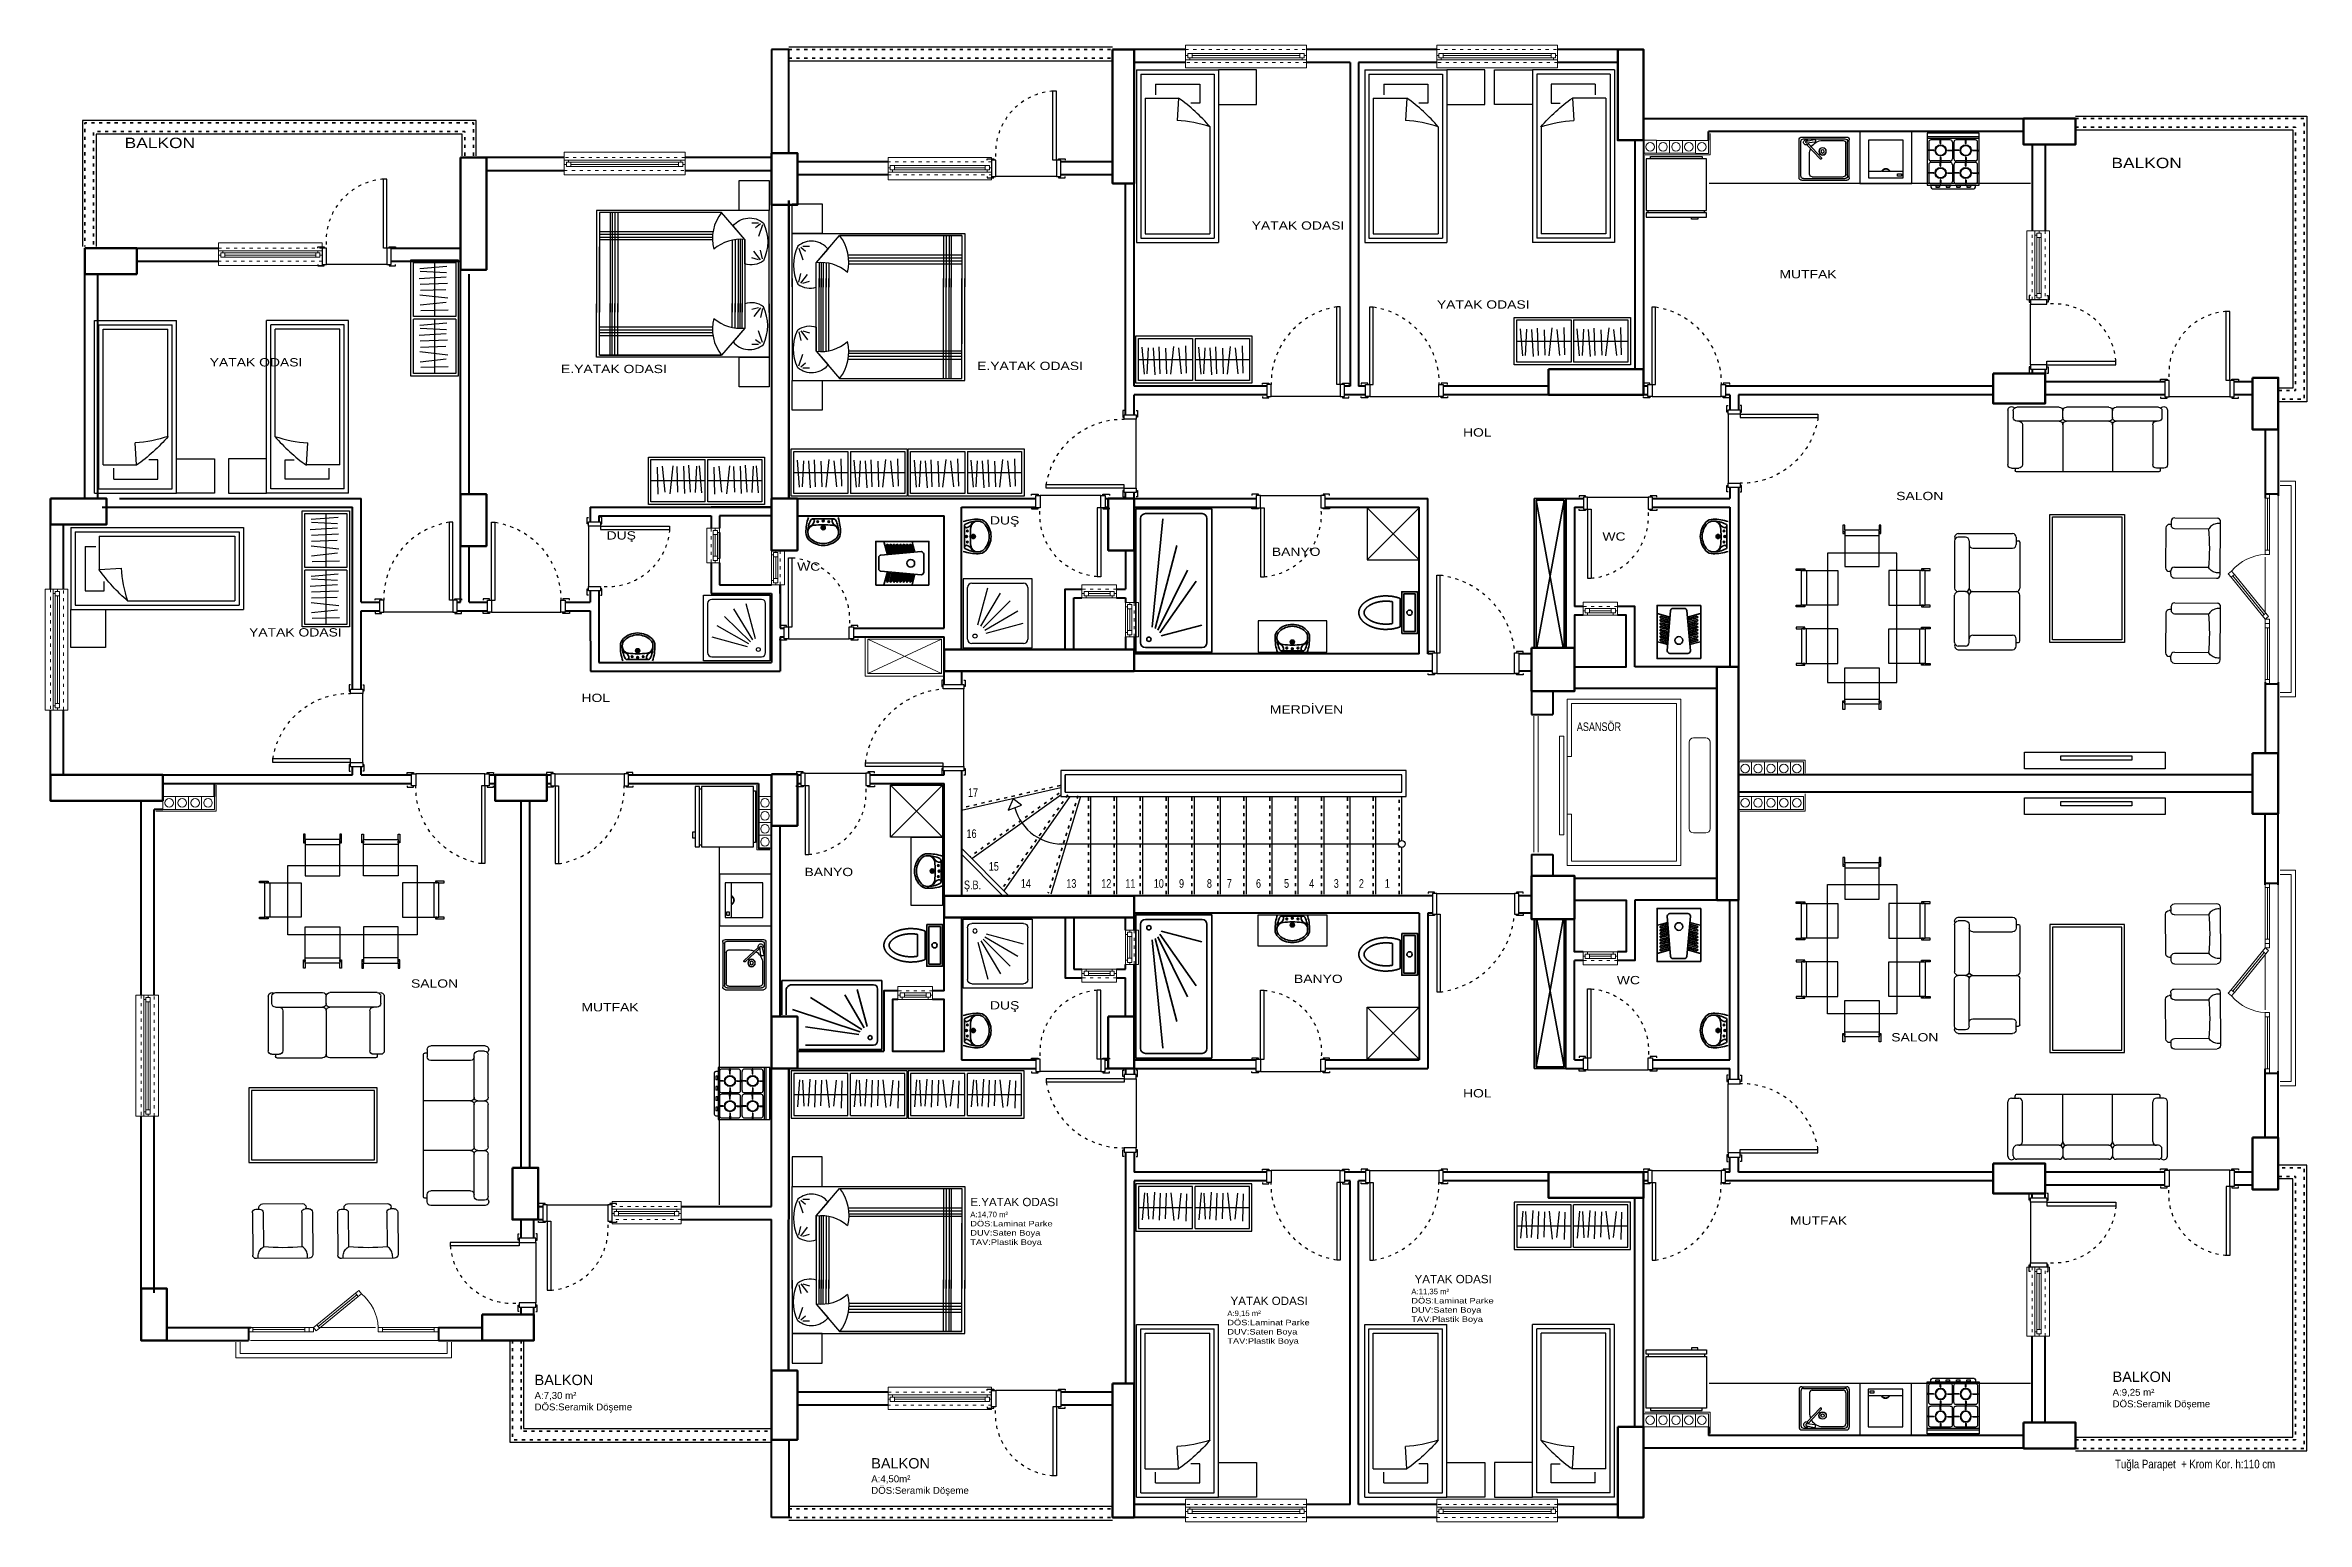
# Model space of a CAD drawing. Header units: millimetres. Extents: x 505988 to 508607, y 4596729 to 4598439.
import ezdxf

# ---------------------------------------------------------------- set-up
doc = ezdxf.new("R2010")
doc.units = ezdxf.units.MM
doc.linetypes.add('ACAD_ISO03W100', pattern=[30, 12, -18])
doc.layers.add('14_ISLAK_MEKAN_TEFRİŞ', color=134, linetype='Continuous')
doc.layers.add('7_TEFRİŞ', color=183, linetype='Continuous')
for name, color, linetype, lineweight in [('8_MERDİVEN', 42, 'Continuous', 20), ('a_duvar', 7, 'Continuous', 40), ('DUVAR', 1, 'Continuous', 40), ('duvar_40', 7, 'Continuous', 40), ('İÇ_ÖLÇÜ', 134, 'Continuous', 18), ('KAPI-PEN', 155, 'Continuous', 18), ('KOLON', 40, 'Continuous', 50), ('MERD_30', 41, 'Continuous', 30), ('Pencere', 150, 'Continuous', 25), ('SV', 191, 'Continuous', 15), ('TEFRIS', 127, 'Continuous', 35), ('TEFRİŞ', 47, 'Continuous', 15), ('yazı', 255, 'Continuous', 20)]:
    doc.layers.add(name, color=color, linetype=linetype, lineweight=lineweight)
doc.styles.add('2', font='Arial')
doc.styles.add('M-IKI-50', font='Arial')
doc.styles.add('ONİ', font='Arial')

msp = doc.modelspace()

# ---------------------------------------------------------------- texts
at = {"layer": 'yazı'}
for s, height, style, width, p in [('BALKON', 12.00017, '2', 1.2, (506079.907201, 4598320.258766)), ('BALKON', 12.00017, '2', 1.2, (508380.754531, 4598296.993909)), (' YATAK ODASI', 9.600136, '2', 1.2, (507380.653282, 4598225.762055)), ('MUTFAK', 9.600136, '2', 1.2, (507996.331292, 4598169.386591)), (' YATAK ODASI', 9.600136, '2', 1.2, (507595.162176, 4598134.294099)), (' YATAK ODASI', 9.600136, '2', 1.2, (506173.981178, 4598067.361018)), ('E.YATAK ODASI', 9.600136, '2', 1.2, (506585.286078, 4598059.630534)), ('E.YATAK ODASI', 9.600136, '2', 1.2, (507067.166606, 4598063.193402)), ('HOL', 9.600136, '2', 1.2, (507629.874756, 4597986.184169)), ('SALON', 9.600136, '2', 1.2, (508131.53511, 4597912.536839)), ('DUŞ', 9.600136, '2', 1.2, (507082.030925, 4597884.313614)), ('DUŞ', 9.600136, '2', 1.2, (506638.065643, 4597866.880614)), ('BANYO', 9.600136, '2', 1.2, (507408.506462, 4597847.956504)), ('WC', 9.600136, '2', 1.2, (507791.284922, 4597865.629404)), ('WC', 9.600136, '2', 1.2, (506858.70314, 4597830.763894)), (' YATAK ODASI', 9.600136, '2', 1.2, (506219.550939, 4597754.601295)), ('HOL', 9.600136, '2', 1.2, (506608.996434, 4597678.727011)), ('MERDİVEN', 9.600136, '2', 1.2, (507406.144916, 4597665.327471)), ('BANYO', 9.600136, '2', 1.2, (506867.267969, 4597477.099163)), ('SALON', 9.600136, '2', 1.2, (506411.566727, 4597347.942792)), ('BANYO', 9.600136, '2', 1.2, (507434.142798, 4597353.362716)), ('WC', 9.600136, '2', 1.2, (507807.960103, 4597351.889065)), ('MUTFAK', 9.600136, '2', 1.2, (506608.996434, 4597320.457959)), ('DUŞ', 9.600136, '2', 1.2, (507082.030925, 4597322.667752)), ('SALON', 9.600136, '2', 1.2, (508125.824971, 4597285.645297)), ('HOL', 9.600136, '2', 1.2, (507629.874756, 4597220.797197)), ('MUTFAK', 9.600136, '2', 1.2, (508008.462339, 4597073.319638)), ('Tuğla Parapet  + Krom Kor. h:110 cm', 10, 'ONİ', 0.8, (508384.966694, 4596791.228712))]:
    msp.add_text(s, height=height, dxfattribs=dict(at, style=style, width=width)).set_placement(p)
at = {"layer": 'yazı', "style": 'M-IKI-50', "text_generation_flag": 6, "width": 0.75}
for s, rotation, p in [('ASANSÖR', 179.99622, (507761.667905, 4597645.124824)), ('17', 180.00378, (507056.605746, 4597568.802356, -10.29001)), ('16', 180.00378, (507054.906664, 4597521.263955, -10.29001)), ('15', 180.00378, (507080.655003, 4597483.36845, -10.29001)), ('Ş.B.', 180.00378, (507051.95815, 4597461.965122, -10.29001)), ('14', 180.00378, (507117.785518, 4597463.58042, -10.29001)), ('13', 180.00378, (507170.461995, 4597463.58042, -10.29001)), ('12', 180.00378, (507210.903634, 4597463.58042, -10.29001)), ('11', 180.00378, (507238.771145, 4597463.58042, -10.29001)), ('10', 180.00378, (507271.73656, 4597463.58042, -10.29001)), ('9', 180.00378, (507300.963205, 4597463.58042, -10.29001)), ('8', 180.00378, (507333.248724, 4597463.58042, -10.29001)), ('7', 180.00378, (507356.358279, 4597463.58042, -10.29001)), ('6', 180.00378, (507390.105738, 4597463.58042, -10.29001)), ('5', 180.00378, (507422.60508, 4597463.58042, -10.29001)), ('4', 180.00378, (507451.705928, 4597463.58042, -10.29001)), ('3', 180.00378, (507480.16958, 4597463.58042, -10.29001)), ('2', 180.00378, (507509.270756, 4597463.58042, -10.29001)), ('1', 180.00378, (507539.246601, 4597463.58042, -10.29001))]:
    msp.add_text(s, height=10, rotation=rotation, dxfattribs=at).set_placement(p)
at = {"layer": 'yazı', "style": '2'}
for s, insert, char_height, width, attachment_point in [('{\\H1.3187x;E.YATAK ODASI \\P\\H0.66667x;A:14,70 m²\\P\\W1.2;DÖS:Laminat Parke\\PDUV:Saten Boya\\PTAV:Plastik Boya}', (507059.241845, 4597048.135594), 7.28, 120.377127, 7), ('{\\H1.3187x; YATAK ODASI \\P\\H0.66667x;A:11,35 m²\\P\\W1.2;DÖS:Laminat Parke\\PDUV:Saten Boya\\PTAV:Plastik Boya}', (507570.008096, 4596958.905906), 7.28, 120.377127, 7), ('{\\H1.3187x; YATAK ODASI \\P\\H0.66667x;A:9,15 m²\\P\\W1.2;DÖS:Laminat Parke\\PDUV:Saten Boya\\PTAV:Plastik Boya}', (507356.882224, 4596933.625275), 7.28, 120.377127, 7), ('{\\H1.3187x;BALKON\\P\\H0.66667x;A:7,30 m²\\PDÖS:Seramik Döşeme}', (506554.653789, 4596899.643567), 9.1, 109.419383, 1), ('{\\H1.3187x;BALKON\\P\\H0.66667x;A:9,25 m²\\PDÖS:Seramik Döşeme}', (508382.103961, 4596859.49157), 9.1, 109.419383, 7), ('{\\H1.3187x;BALKON\\P\\H0.66667x;A:4,50m²\\PDÖS:Seramik Döşeme}', (506944.560996, 4596759.254696), 9.1, 109.419383, 7)]:
    msp.add_mtext(s, dxfattribs=dict(at, insert=insert, char_height=char_height, width=width, attachment_point=attachment_point))

# ---------------------------------------------------------------- blocks, each defined once
blk = doc.blocks.new('bb15')
at = {"layer": '14_ISLAK_MEKAN_TEFRİŞ'}
for p, q in [((1398.094492, -291.899922), (1338.094492, -291.899922)), ((1338.094492, -291.899922), (1338.094492, -351.899922)), ((1388.094492, -298.404103), (1348.094492, -298.404103)), ((1348.094492, -298.404103), (1348.094492, -341.899922)), ((1388.094492, -341.899922), (1388.094492, -298.404103)), ((1398.094492, -351.899922), (1398.094492, -291.899922)), ((1338.094492, -351.899922), (1398.094492, -351.899922)), ((1348.094492, -341.899922), (1388.094492, -341.899922))]:
    blk.add_line(p, q, dxfattribs=at)
at = {"layer": '14_ISLAK_MEKAN_TEFRİŞ', "flags": 128}
for points in [[(1348.094492, -305.593546), (1363.094492, -305.593546)], [(1363.63969, -305.593546), (1372.549293, -305.593546)], [(1373.094492, -305.593546), (1388.094492, -305.593546)]]:
    blk.add_lwpolyline(points, dxfattribs=at)
blk.add_lwpolyline([(1350.157935, -300.361247), (1354.450604, -300.361247), (1354.450604, -302.925033), (1350.157935, -302.925033)], close=True, dxfattribs=at)
at = {"layer": '14_ISLAK_MEKAN_TEFRİŞ'}
for radius, start, end in [(5.404744, 202.314558, 337.685442), (4.904744, 204.733473, 335.266527)]:
    blk.add_arc((1368.094492, -303.541412), radius, start, end, dxfattribs=at)
blk = doc.blocks.new('HJM')
at = {"layer": '14_ISLAK_MEKAN_TEFRİŞ'}
for p, q in [((21722.426807, 5869.618749), (21722.426807, 5929.618749)), ((21722.426807, 5929.618749), (21782.426807, 5929.618749)), ((21782.426807, 5929.618749), (21722.426807, 5869.618749)), ((21782.426807, 5869.618749), (21722.426807, 5929.618749)), ((21782.426807, 5929.618749), (21782.426807, 5869.618749)), ((21782.426807, 5869.618749), (21722.426807, 5869.618749))]:
    blk.add_line(p, q, dxfattribs=at)
blk = doc.blocks.new('werftgyu')
at = {"color": 0, "lineweight": 35}
for p, q in [((474628.653721, 4589899.385967), (474628.653721, 4589932.267673)), ((474637.728721, 4589903.146983), (474637.728721, 4589928.50646))]:
    blk.add_line(p, q, dxfattribs=at)
at = {"color": 0, "lineweight": 35, "flags": 128}
for points in [[(474626.915142, 4589891.62682), (474626.915142, 4589940.02682), (474608.765142, 4589940.02682), (474608.765142, 4589891.62682)], [(474624.495142, 4589894.04682), (474624.495142, 4589937.60682), (474611.185142, 4589937.60682), (474611.185142, 4589894.04682)]]:
    blk.add_lwpolyline(points, close=True, dxfattribs=at)
at = {"color": 0, "lineweight": 35}
for points in [[(474628.653721, 4589899.385967, 0), (474628.653721, 4589899.385967, 0), (474628.908948, 4589899.28773, 0), (474628.949116, 4589899.272271, 0), (474628.992932, 4589899.255423, 0), (474629.040216, 4589899.237268, 0), (474629.090786, 4589899.21789, 0), (474629.144462, 4589899.197373, 0), (474629.201064, 4589899.1758, 0), (474629.260412, 4589899.153255, 0), (474629.322324, 4589899.129821, 0), (474629.38662, 4589899.105582, 0), (474629.453119, 4589899.080621, 0), (474629.521642, 4589899.055022, 0), (474629.592007, 4589899.028868, 0), (474629.664034, 4589899.002244, 0), (474629.737542, 4589898.975232, 0), (474629.812352, 4589898.947916, 0), (474629.888281, 4589898.92038, 0), (474629.965151, 4589898.892707, 0), (474630.042779, 4589898.86498, 0), (474630.120987, 4589898.837284, 0), (474630.199592, 4589898.809702, 0), (474630.278505, 4589898.782288, 0), (474630.357996, 4589898.754982, 0), (474630.438425, 4589898.727695, 0), (474630.520151, 4589898.700336, 0), (474630.603535, 4589898.672816, 0), (474630.688936, 4589898.645046, 0), (474630.776716, 4589898.616937, 0), (474630.867232, 4589898.588398, 0), (474630.960847, 4589898.55934, 0), (474631.057919, 4589898.529674, 0), (474631.158809, 4589898.49931, 0), (474631.263877, 4589898.468159, 0), (474631.373483, 4589898.436131, 0), (474631.487986, 4589898.403136, 0), (474631.607747, 4589898.369086, 0), (474631.733126, 4589898.333889, 0), (474631.864482, 4589898.297458, 0), (474632.002176, 4589898.259703, 0), (474632.146568, 4589898.220533, 0), (474632.298018, 4589898.17986, 0), (474632.456733, 4589898.137637, 0), (474632.622308, 4589898.093986, 0), (474632.794186, 4589898.049075, 0), (474632.971808, 4589898.00307, 0), (474633.154619, 4589897.956136, 0), (474633.34206, 4589897.908441, 0), (474633.533573, 4589897.860149, 0), (474633.728601, 4589897.811429, 0), (474633.926586, 4589897.762445, 0), (474634.126972, 4589897.713364, 0), (474634.329199, 4589897.664353, 0), (474634.532712, 4589897.615576, 0), (474634.736952, 4589897.567202, 0), (474634.941361, 4589897.519396, 0), (474635.145383, 4589897.472323, 0), (474635.348459, 4589897.426152, 0), (474635.550032, 4589897.381046, 0), (474635.749545, 4589897.337174, 0), (474635.94644, 4589897.294701, 0), (474636.140159, 4589897.253793, 0), (474636.330335, 4589897.214578, 0), (474636.517361, 4589897.177025, 0), (474636.701818, 4589897.141067, 0), (474636.884289, 4589897.106635, 0), (474637.065356, 4589897.07366, 0), (474637.245602, 4589897.042074, 0), (474637.425609, 4589897.011808, 0), (474637.605959, 4589896.982793, 0), (474637.787236, 4589896.954961, 0), (474637.97002, 4589896.928243, 0), (474638.154895, 4589896.902571, 0), (474638.342443, 4589896.877875, 0), (474638.533246, 4589896.854089, 0), (474638.727887, 4589896.831142, 0), (474638.926948, 4589896.808966, 0), (474639.131011, 4589896.787493, 0), (474639.340659, 4589896.766654, 0), (474639.556474, 4589896.746381, 0), (474639.779039, 4589896.726605, 0), (474640.008935, 4589896.707257, 0), (474640.246518, 4589896.688286, 0), (474640.491233, 4589896.669714, 0), (474640.7423, 4589896.651581, 0), (474640.998935, 4589896.633924, 0), (474641.260358, 4589896.616783, 0), (474641.525787, 4589896.600197, 0), (474641.794439, 4589896.584206, 0), (474642.065534, 4589896.568848, 0), (474642.338289, 4589896.554163, 0), (474642.611923, 4589896.540189, 0), (474642.885655, 4589896.526966, 0), (474643.158701, 4589896.514532, 0), (474643.430282, 4589896.502928, 0), (474643.699615, 4589896.492191, 0), (474643.965917, 4589896.482361, 0), (474644.228409, 4589896.473478, 0), (474644.486308, 4589896.46558, 0), (474644.738831, 4589896.458706, 0), (474644.985199, 4589896.452895, 0), (474645.224628, 4589896.448187, 0), (474645.456593, 4589896.44462, 0), (474645.681593, 4589896.442227, 0), (474645.900382, 4589896.441044, 0), (474646.113715, 4589896.441103, 0), (474646.322345, 4589896.442438, 0), (474646.527028, 4589896.445082, 0), (474646.728519, 4589896.449069, 0), (474646.927571, 4589896.454433, 0), (474647.124939, 4589896.461207, 0), (474647.321377, 4589896.469424, 0), (474647.51764, 4589896.479119, 0), (474647.714483, 4589896.490325, 0), (474647.91266, 4589896.503075, 0), (474648.112925, 4589896.517403, 0), (474648.316033, 4589896.533343, 0), (474648.522739, 4589896.550928, 0), (474648.733797, 4589896.570192, 0), (474648.949961, 4589896.591167, 0), (474649.171986, 4589896.613889, 0), (474649.400626, 4589896.63839, 0), (474649.636383, 4589896.664681, 0), (474649.878745, 4589896.692676, 0), (474650.126948, 4589896.722267, 0), (474650.380228, 4589896.753345, 0), (474650.63782, 4589896.785804, 0), (474650.898959, 4589896.819533, 0), (474651.162881, 4589896.854424, 0), (474651.428822, 4589896.89037, 0), (474651.696016, 4589896.927261, 0), (474651.963701, 4589896.96499, 0), (474652.23111, 4589897.003447, 0), (474652.49748, 4589897.042525, 0), (474652.762046, 4589897.082115, 0), (474653.024044, 4589897.122108, 0), (474653.282709, 4589897.162397, 0), (474653.537277, 4589897.202872, 0), (474653.786983, 4589897.243426, 0), (474654.031063, 4589897.28395, 0), (474654.268752, 4589897.324335, 0), (474654.499286, 4589897.364473, 0), (474654.722145, 4589897.404303, 0), (474654.937787, 4589897.443947, 0), (474655.146915, 4589897.483576, 0), (474655.350232, 4589897.523359, 0), (474655.548441, 4589897.563466, 0), (474655.742245, 4589897.604068, 0), (474655.932346, 4589897.645334, 0), (474656.119448, 4589897.687433, 0), (474656.304252, 4589897.730537, 0), (474656.487463, 4589897.774814, 0), (474656.669783, 4589897.820436, 0), (474656.851915, 4589897.86757, 0), (474657.034562, 4589897.916388, 0), (474657.218426, 4589897.96706, 0), (474657.404211, 4589898.019755, 0), (474657.592619, 4589898.074643, 0), (474657.784353, 4589898.131894, 0), (474657.980117, 4589898.191678, 0), (474658.180612, 4589898.254166, 0), (474658.386542, 4589898.319525, 0), (474658.59838, 4589898.387859, 0), (474658.81568, 4589898.458993, 0), (474659.037766, 4589898.532684, 0), (474659.263962, 4589898.608689, 0), (474659.493592, 4589898.686766, 0), (474659.72598, 4589898.766673, 0), (474659.960451, 4589898.848165, 0), (474660.196328, 4589898.931001, 0), (474660.432936, 4589899.014939, 0), (474660.669599, 4589899.099734, 0), (474660.905641, 4589899.185145, 0), (474661.140385, 4589899.270928, 0), (474661.373157, 4589899.356842, 0), (474661.603281, 4589899.442642, 0), (474661.83008, 4589899.528088, 0), (474662.052878, 4589899.612935, 0), (474662.271, 4589899.696941, 0), (474662.48377, 4589899.779864, 0), (474662.690512, 4589899.86146, 0), (474662.89055, 4589899.941487, 0), (474663.083418, 4589900.01979, 0), (474663.269494, 4589900.096565, 0), (474663.449363, 4589900.172096, 0), (474663.623613, 4589900.246667, 0), (474663.79283, 4589900.32056, 0), (474663.957601, 4589900.39406, 0), (474664.118513, 4589900.467451, 0), (474664.276152, 4589900.541017, 0), (474664.431106, 4589900.61504, 0), (474664.58396, 4589900.689806, 0), (474664.735303, 4589900.765597, 0), (474664.88572, 4589900.842697, 0), (474665.035798, 4589900.921391, 0), (474665.186125, 4589901.001961, 0), (474665.337286, 4589901.084692, 0), (474665.489869, 4589901.169867, 0), (474665.64446, 4589901.257771, 0), (474665.801647, 4589901.348686, 0), (474665.962015, 4589901.442896, 0), (474666.126152, 4589901.540686, 0), (474666.294459, 4589901.642234, 0), (474666.466596, 4589901.747299, 0), (474666.642038, 4589901.855536, 0), (474666.820259, 4589901.966599, 0), (474667.000734, 4589902.080142, 0), (474667.182939, 4589902.195819, 0), (474667.366347, 4589902.313286, 0), (474667.550433, 4589902.432195, 0), (474667.734673, 4589902.552202, 0), (474667.91854, 4589902.67296, 0), (474668.101509, 4589902.794124, 0), (474668.283056, 4589902.915349, 0), (474668.462654, 4589903.036288, 0), (474668.639779, 4589903.156596, 0), (474668.813905, 4589903.275927, 0), (474668.984507, 4589903.393936, 0), (474669.151059, 4589903.510276, 0), (474669.313037, 4589903.624602, 0), (474669.469915, 4589903.736569, 0), (474669.621168, 4589903.84583, 0), (474669.766428, 4589903.952158, 0), (474669.905961, 4589904.055794, 0), (474670.040189, 4589904.157098, 0), (474670.169537, 4589904.256429, 0), (474670.294428, 4589904.354147, 0), (474670.415284, 4589904.450611, 0), (474670.532529, 4589904.54618, 0), (474670.646587, 4589904.641215, 0), (474670.75788, 4589904.736074, 0), (474670.866832, 4589904.831117, 0), (474670.973867, 4589904.926703, 0), (474671.079406, 4589905.023193, 0), (474671.183875, 4589905.120944, 0), (474671.287695, 4589905.220317, 0), (474671.39129, 4589905.321672, 0), (474671.495084, 4589905.425367, 0), (474671.5995, 4589905.531762, 0), (474671.704961, 4589905.641216, 0), (474671.811891, 4589905.75409, 0), (474671.920711, 4589905.870742, 0), (474672.031721, 4589905.991404, 0), (474672.144712, 4589906.115804, 0), (474672.259351, 4589906.243538, 0), (474672.375305, 4589906.374207, 0), (474672.49224, 4589906.507408, 0), (474672.609823, 4589906.642741, 0), (474672.72772, 4589906.779804, 0), (474672.845598, 4589906.918195, 0), (474672.963124, 4589907.057514, 0), (474673.079963, 4589907.197359, 0), (474673.195784, 4589907.337329, 0), (474673.310251, 4589907.477022, 0), (474673.423033, 4589907.616038, 0), (474673.533795, 4589907.753975, 0), (474673.642204, 4589907.890432, 0), (474673.747927, 4589908.025007, 0), (474673.85063, 4589908.157299, 0), (474673.949979, 4589908.286906, 0), (474674.045642, 4589908.413429, 0), (474674.137285, 4589908.536464, 0), (474674.224667, 4589908.655736, 0), (474674.307919, 4589908.771464, 0), (474674.387261, 4589908.883993, 0), (474674.462919, 4589908.993667, 0), (474674.535113, 4589909.10083, 0), (474674.604067, 4589909.205828, 0), (474674.670003, 4589909.309003, 0), (474674.733144, 4589909.410702, 0), (474674.793712, 4589909.511268, 0), (474674.851931, 4589909.611045, 0), (474674.908022, 4589909.710378, 0), (474674.962208, 4589909.809612, 0), (474675.014712, 4589909.90909, 0), (474675.065757, 4589910.009157, 0), (474675.115565, 4589910.110158, 0), (474675.164358, 4589910.212438, 0), (474675.21236, 4589910.316339, 0), (474675.259793, 4589910.422207, 0), (474675.306879, 4589910.530387, 0), (474675.353842, 4589910.641222, 0), (474675.40085, 4589910.75494, 0), (474675.447857, 4589910.871304, 0), (474675.494764, 4589910.989959, 0), (474675.541473, 4589911.110549, 0), (474675.587883, 4589911.232722, 0), (474675.633896, 4589911.35612, 0), (474675.679412, 4589911.480391, 0), (474675.724332, 4589911.60518, 0), (474675.768557, 4589911.730131, 0), (474675.811988, 4589911.854891, 0), (474675.854524, 4589911.979104, 0), (474675.896068, 4589912.102417, 0), (474675.936519, 4589912.224473, 0), (474675.975779, 4589912.344919, 0), (474676.013748, 4589912.4634, 0), (474676.050327, 4589912.579562, 0), (474676.085416, 4589912.693049, 0), (474676.118917, 4589912.803507, 0), (474676.15073, 4589912.910582, 0), (474676.180757, 4589913.013918, 0), (474676.208925, 4589913.11328, 0), (474676.235279, 4589913.208904, 0), (474676.259891, 4589913.301145, 0), (474676.282834, 4589913.390357, 0), (474676.304178, 4589913.476895, 0), (474676.323997, 4589913.561114, 0), (474676.342363, 4589913.643369, 0), (474676.359347, 4589913.724015, 0), (474676.375022, 4589913.803406, 0), (474676.389461, 4589913.881897, 0), (474676.402734, 4589913.959843, 0), (474676.414915, 4589914.037599, 0), (474676.426076, 4589914.115519, 0), (474676.436288, 4589914.193958, 0), (474676.445624, 4589914.273271, 0), (474676.454156, 4589914.353813, 0), (474676.461956, 4589914.435939, 0), (474676.469096, 4589914.520003, 0), (474676.475649, 4589914.60636, 0), (474676.481686, 4589914.695365, 0), (474676.487268, 4589914.787263, 0), (474676.492403, 4589914.881863, 0), (474676.497088, 4589914.978865, 0), (474676.501319, 4589915.077968, 0), (474676.505093, 4589915.178871, 0), (474676.508407, 4589915.281274, 0), (474676.511256, 4589915.384877, 0), (474676.513638, 4589915.489378, 0), (474676.51555, 4589915.594478, 0), (474676.516987, 4589915.699875, 0), (474676.517946, 4589915.80527, 0), (474676.518424, 4589915.910361, 0), (474676.518417, 4589916.014848, 0), (474676.517922, 4589916.118431, 0), (474676.516936, 4589916.220809, 0), (474676.515454, 4589916.321682, 0), (474676.513474, 4589916.420748, 0), (474676.510992, 4589916.517708, 0), (474676.508004, 4589916.612261, 0), (474676.504508, 4589916.704106, 0), (474676.500492, 4589916.793044, 0), (474676.495915, 4589916.879277, 0), (474676.490732, 4589916.96311, 0), (474676.484893, 4589917.044847, 0), (474676.478351, 4589917.124792, 0), (474676.471059, 4589917.203248, 0), (474676.462969, 4589917.280519, 0), (474676.454033, 4589917.356911, 0), (474676.444204, 4589917.432725, 0), (474676.433434, 4589917.508268, 0), (474676.421675, 4589917.583841, 0), (474676.408881, 4589917.65975, 0), (474676.395002, 4589917.736299, 0), (474676.379992, 4589917.813791, 0), (474676.363803, 4589917.89253, 0), (474676.346388, 4589917.972821, 0), (474676.327698, 4589918.054967, 0), (474676.307687, 4589918.139272, 0), (474676.286306, 4589918.22604, 0), (474676.263508, 4589918.315576, 0), (474676.239269, 4589918.408081, 0), (474676.213661, 4589918.503354, 0), (474676.186778, 4589918.601089, 0), (474676.158715, 4589918.700982, 0), (474676.129567, 4589918.80273, 0), (474676.09943, 4589918.906029, 0), (474676.068399, 4589919.010573, 0), (474676.036568, 4589919.116059, 0), (474676.004033, 4589919.222183, 0), (474675.970888, 4589919.32864, 0), (474675.937229, 4589919.435126, 0), (474675.90315, 4589919.541338, 0), (474675.868747, 4589919.64697, 0), (474675.834115, 4589919.751719, 0), (474675.799348, 4589919.855281, 0), (474675.764542, 4589919.957351, 0), (474675.729792, 4589920.057625, 0), (474675.695193, 4589920.155799, 0), (474675.66084, 4589920.251568, 0), (474675.626827, 4589920.344629, 0), (474675.593209, 4589920.434779, 0), (474675.559876, 4589920.522217, 0), (474675.526675, 4589920.607244, 0), (474675.493456, 4589920.690161, 0), (474675.460067, 4589920.77127, 0), (474675.426356, 4589920.850872, 0), (474675.392172, 4589920.929267, 0), (474675.357364, 4589921.006756, 0), (474675.321779, 4589921.083641, 0), (474675.285267, 4589921.160222, 0), (474675.247676, 4589921.236801, 0), (474675.208854, 4589921.313679, 0), (474675.168651, 4589921.391155, 0), (474675.126914, 4589921.469533, 0), (474675.083491, 4589921.549112, 0), (474675.038233, 4589921.630194, 0), (474674.990986, 4589921.713079, 0), (474674.9416, 4589921.798069, 0), (474674.889923, 4589921.885464, 0), (474674.835804, 4589921.975566, 0), (474674.779149, 4589922.068575, 0), (474674.720104, 4589922.164287, 0), (474674.65887, 4589922.2624, 0), (474674.595651, 4589922.362607, 0), (474674.530649, 4589922.464607, 0), (474674.464067, 4589922.568093, 0), (474674.396109, 4589922.672764, 0), (474674.326976, 4589922.778314, 0), (474674.256873, 4589922.884439, 0), (474674.186, 4589922.990836, 0), (474674.114563, 4589923.0972, 0), (474674.042762, 4589923.203227, 0), (474673.970801, 4589923.308614, 0), (474673.898884, 4589923.413057, 0), (474673.827212, 4589923.51625, 0), (474673.755989, 4589923.617891, 0), (474673.685417, 4589923.717675, 0), (474673.6157, 4589923.815299, 0), (474673.547039, 4589923.910458, 0), (474673.479639, 4589924.002847, 0), (474673.413624, 4589924.092264, 0), (474673.348814, 4589924.178897, 0), (474673.284949, 4589924.263037, 0), (474673.221772, 4589924.344975, 0), (474673.159023, 4589924.425001, 0), (474673.096445, 4589924.503403, 0), (474673.033779, 4589924.580473, 0), (474672.970766, 4589924.6565, 0), (474672.907148, 4589924.731775, 0), (474672.842666, 4589924.806587, 0), (474672.777062, 4589924.881227, 0), (474672.710077, 4589924.955984, 0), (474672.641454, 4589925.031149, 0), (474672.570932, 4589925.107011, 0), (474672.498255, 4589925.183861, 0), (474672.423163, 4589925.261989, 0), (474672.345397, 4589925.341684, 0), (474672.264701, 4589925.423238, 0), (474672.180814, 4589925.506938, 0), (474672.093478, 4589925.593077, 0), (474672.002531, 4589925.681847, 0), (474671.908193, 4589925.773058, 0), (474671.81078, 4589925.866422, 0), (474671.710607, 4589925.961652, 0), (474671.607991, 4589926.05846, 0), (474671.503248, 4589926.15656, 0), (474671.396692, 4589926.255664, 0), (474671.288641, 4589926.355484, 0), (474671.17941, 4589926.455734, 0), (474671.069315, 4589926.556127, 0), (474670.958672, 4589926.656374, 0), (474670.847797, 4589926.756189, 0), (474670.737006, 4589926.855284, 0), (474670.626614, 4589926.953372, 0), (474670.516938, 4589927.050165, 0), (474670.408293, 4589927.145377, 0), (474670.300996, 4589927.238721, 0), (474670.195362, 4589927.329908, 0), (474670.091707, 4589927.418651, 0), (474669.990347, 4589927.504664, 0), (474669.891485, 4589927.58775, 0), (474669.79487, 4589927.66808, 0), (474669.700139, 4589927.745915, 0), (474669.606926, 4589927.821517, 0), (474669.514869, 4589927.895148, 0), (474669.423603, 4589927.967068, 0), (474669.332765, 4589928.037541, 0), (474669.24199, 4589928.106827, 0), (474669.150916, 4589928.175188, 0), (474669.059177, 4589928.242886, 0), (474668.96641, 4589928.310182, 0), (474668.872251, 4589928.377339, 0), (474668.776337, 4589928.444617, 0), (474668.678302, 4589928.512279, 0), (474668.577784, 4589928.580585, 0), (474668.474419, 4589928.649799, 0), (474668.367842, 4589928.72018, 0), (474668.257689, 4589928.791992, 0), (474668.143598, 4589928.865495, 0), (474668.025203, 4589928.940952, 0), (474667.902272, 4589929.018538, 0), (474667.775092, 4589929.098093, 0), (474667.644083, 4589929.17937, 0), (474667.509664, 4589929.262121, 0), (474667.372252, 4589929.346101, 0), (474667.232268, 4589929.431063, 0), (474667.09013, 4589929.51676, 0), (474666.946256, 4589929.602944, 0), (474666.801066, 4589929.689371, 0), (474666.654978, 4589929.775793, 0), (474666.508411, 4589929.861963, 0), (474666.361784, 4589929.947635, 0), (474666.215516, 4589930.032562, 0), (474666.070026, 4589930.116497, 0), (474665.925732, 4589930.199194, 0), (474665.783053, 4589930.280406, 0), (474665.642408, 4589930.359887, 0), (474665.504216, 4589930.437389, 0), (474665.368896, 4589930.512667, 0), (474665.236866, 4589930.585473, 0), (474665.108387, 4589930.655643, 0), (474664.983086, 4589930.723336, 0), (474664.86043, 4589930.788794, 0), (474664.739887, 4589930.85226, 0), (474664.620926, 4589930.913974, 0), (474664.503014, 4589930.974179, 0), (474664.385619, 4589931.033115, 0), (474664.26821, 4589931.091026, 0), (474664.150255, 4589931.148153, 0), (474664.031221, 4589931.204737, 0), (474663.910577, 4589931.26102, 0), (474663.78779, 4589931.317244, 0), (474663.662329, 4589931.37365, 0), (474663.533661, 4589931.430481, 0), (474663.401255, 4589931.487978, 0), (474663.264579, 4589931.546382, 0), (474663.1231, 4589931.605936, 0), (474662.976288, 4589931.666882, 0), (474662.823609, 4589931.72946, 0), (474662.664531, 4589931.793913, 0), (474662.498707, 4589931.860404, 0), (474662.326518, 4589931.928782, 0), (474662.14853, 4589931.99882, 0), (474661.965309, 4589932.070287, 0), (474661.77742, 4589932.142956, 0), (474661.585429, 4589932.216598, 0), (474661.389902, 4589932.290984, 0), (474661.191404, 4589932.365886, 0), (474660.990502, 4589932.441074, 0), (474660.78776, 4589932.51632, 0), (474660.583744, 4589932.591395, 0), (474660.379021, 4589932.66607, 0), (474660.174155, 4589932.740118, 0), (474659.969712, 4589932.813308, 0), (474659.766258, 4589932.885412, 0), (474659.564359, 4589932.956203, 0), (474659.36458, 4589933.025449, 0), (474659.167487, 4589933.092925, 0), (474658.973646, 4589933.158399, 0), (474658.783621, 4589933.221644, 0), (474658.597783, 4589933.282494, 0), (474658.415712, 4589933.341034, 0), (474658.236791, 4589933.397411, 0), (474658.060405, 4589933.451774, 0), (474657.885938, 4589933.50427, 0), (474657.712773, 4589933.555048, 0), (474657.540295, 4589933.604254, 0), (474657.367887, 4589933.652038, 0), (474657.194934, 4589933.698546, 0), (474657.02082, 4589933.743927, 0), (474656.844927, 4589933.788328, 0), (474656.666642, 4589933.831897, 0), (474656.485346, 4589933.874783, 0), (474656.300425, 4589933.917132, 0), (474656.111262, 4589933.959093, 0), (474655.917241, 4589934.000814, 0), (474655.717746, 4589934.042443, 0), (474655.512161, 4589934.084127, 0), (474655.29987, 4589934.126014, 0), (474655.080257, 4589934.168252, 0), (474654.852935, 4589934.210944, 0), (474654.618431, 4589934.254015, 0), (474654.3775, 4589934.297344, 0), (474654.130898, 4589934.34081, 0), (474653.879381, 4589934.384295, 0), (474653.623705, 4589934.427676, 0), (474653.364626, 4589934.470834, 0), (474653.102899, 4589934.513648, 0), (474652.83928, 4589934.555998, 0), (474652.574525, 4589934.597763, 0), (474652.30939, 4589934.638824, 0), (474652.04463, 4589934.67906, 0), (474651.781002, 4589934.71835, 0), (474651.51926, 4589934.756574, 0), (474651.260161, 4589934.793612, 0), (474651.004461, 4589934.829343, 0), (474650.752915, 4589934.863647, 0), (474650.506279, 4589934.896403, 0), (474650.26531, 4589934.927492, 0), (474650.030761, 4589934.956793, 0), (474649.80314, 4589934.984212, 0), (474649.581946, 4589935.009766, 0), (474649.366432, 4589935.033496, 0), (474649.155847, 4589935.055447, 0), (474648.949442, 4589935.07566, 0), (474648.746468, 4589935.094179, 0), (474648.546177, 4589935.111047, 0), (474648.347817, 4589935.126305, 0), (474648.150641, 4589935.139998, 0), (474647.953899, 4589935.152168, 0), (474647.756841, 4589935.162857, 0), (474647.558719, 4589935.172109, 0), (474647.358783, 4589935.179966, 0), (474647.156284, 4589935.186471, 0), (474646.950472, 4589935.191667, 0), (474646.740599, 4589935.195598, 0), (474646.525915, 4589935.198304, 0), (474646.30567, 4589935.199831, 0), (474646.079116, 4589935.200219, 0), (474645.845503, 4589935.199513, 0), (474645.604338, 4589935.197752, 0), (474645.356153, 4589935.194969, 0), (474645.101737, 4589935.191191, 0), (474644.841878, 4589935.186449, 0), (474644.577365, 4589935.18077, 0), (474644.308985, 4589935.174184, 0), (474644.037527, 4589935.166721, 0), (474643.76378, 4589935.158409, 0), (474643.488532, 4589935.149277, 0), (474643.212571, 4589935.139354, 0), (474642.936686, 4589935.128669, 0), (474642.661664, 4589935.117251, 0), (474642.388295, 4589935.10513, 0), (474642.117367, 4589935.092334, 0), (474641.849668, 4589935.078892, 0), (474641.585987, 4589935.064833, 0), (474641.327111, 4589935.050187, 0), (474641.07383, 4589935.034982, 0), (474640.826931, 4589935.019248, 0), (474640.587203, 4589935.003012, 0), (474640.355202, 4589934.98629, 0), (474640.130552, 4589934.969029, 0), (474639.912646, 4589934.951165, 0), (474639.700875, 4589934.93263, 0), (474639.494632, 4589934.913358, 0), (474639.293308, 4589934.893284, 0), (474639.096296, 4589934.87234, 0), (474638.902987, 4589934.850462, 0), (474638.712774, 4589934.827581, 0), (474638.525048, 4589934.803633, 0), (474638.339202, 4589934.77855, 0), (474638.154628, 4589934.752267, 0), (474637.970717, 4589934.724717, 0), (474637.786862, 4589934.695834, 0), (474637.602454, 4589934.665553, 0), (474637.416887, 4589934.633805, 0), (474637.229551, 4589934.600526, 0), (474637.039838, 4589934.565649, 0), (474636.847142, 4589934.529108, 0), (474636.650853, 4589934.490837, 0), (474636.450564, 4589934.450807, 0), (474636.246661, 4589934.409143, 0), (474636.039733, 4589934.366011, 0), (474635.830366, 4589934.321572, 0), (474635.619149, 4589934.275991, 0), (474635.406667, 4589934.229431, 0), (474635.193509, 4589934.182056, 0), (474634.980261, 4589934.13403, 0), (474634.767511, 4589934.085516, 0), (474634.555846, 4589934.036677, 0), (474634.345854, 4589933.987678, 0), (474634.138121, 4589933.938681, 0), (474633.933235, 4589933.889851, 0), (474633.731784, 4589933.841351, 0), (474633.534353, 4589933.793344, 0), (474633.341532, 4589933.745995, 0), (474633.153906, 4589933.699467, 0), (474632.972063, 4589933.653923, 0), (474632.796591, 4589933.609527, 0), (474632.628076, 4589933.566443, 0), (474632.466948, 4589933.524793, 0), (474632.313, 4589933.484532, 0), (474632.165869, 4589933.445575, 0), (474632.02519, 4589933.407836, 0), (474631.890599, 4589933.37123, 0), (474631.761732, 4589933.33567, 0), (474631.638225, 4589933.301071, 0), (474631.519713, 4589933.267347, 0), (474631.405833, 4589933.234414, 0), (474631.296219, 4589933.202183, 0), (474631.190508, 4589933.170572, 0), (474631.088336, 4589933.139492, 0), (474630.989338, 4589933.108859, 0), (474630.89315, 4589933.078588, 0), (474630.799409, 4589933.048592, 0), (474630.707749, 4589933.018785, 0), (474630.617806, 4589932.989082, 0), (474630.529217, 4589932.959397, 0), (474630.441617, 4589932.929645, 0), (474630.354642, 4589932.89974, 0), (474630.268021, 4589932.869626, 0), (474630.181859, 4589932.839365, 0), (474630.096351, 4589932.809052, 0), (474630.011697, 4589932.778778, 0), (474629.928093, 4589932.748637, 0), (474629.845737, 4589932.718722, 0), (474629.764826, 4589932.689126, 0), (474629.685558, 4589932.659942, 0), (474629.608129, 4589932.631262, 0), (474629.532738, 4589932.60318, 0), (474629.459582, 4589932.575788, 0), (474629.388857, 4589932.54918, 0), (474629.320763, 4589932.523448, 0), (474629.255495, 4589932.498685, 0), (474629.193252, 4589932.474985, 0), (474629.13423, 4589932.45244, 0), (474629.078628, 4589932.431144, 0), (474629.026643, 4589932.411188, 0), (474628.978471, 4589932.392667, 0), (474628.653721, 4589932.267673, 0), (474628.653721, 4589932.267673, 0)], [(474637.728721, 4589903.146983, 0), (474637.728721, 4589903.146983, 0), (474637.814038, 4589903.132074, 0), (474637.827465, 4589903.129728, 0), (474637.842109, 4589903.12717, 0), (474637.857905, 4589903.124414, 0), (474637.874792, 4589903.121471, 0), (474637.892705, 4589903.118353, 0), (474637.911581, 4589903.115074, 0), (474637.931357, 4589903.111645, 0), (474637.95197, 4589903.108078, 0), (474637.973356, 4589903.104386, 0), (474637.995452, 4589903.100582, 0), (474638.018195, 4589903.096677, 0), (474638.041522, 4589903.092684, 0), (474638.065368, 4589903.088615, 0), (474638.089671, 4589903.084483, 0), (474638.114368, 4589903.080299, 0), (474638.139395, 4589903.076077, 0), (474638.164689, 4589903.071828, 0), (474638.190187, 4589903.067565, 0), (474638.215825, 4589903.0633, 0), (474638.24154, 4589903.059046, 0), (474638.267312, 4589903.054808, 0), (474638.293298, 4589903.050565, 0), (474638.319695, 4589903.046291, 0), (474638.346704, 4589903.041959, 0), (474638.374524, 4589903.037541, 0), (474638.403353, 4589903.03301, 0), (474638.433391, 4589903.02834, 0), (474638.464838, 4589903.023503, 0), (474638.497892, 4589903.018472, 0), (474638.532753, 4589903.01322, 0), (474638.56962, 4589903.007721, 0), (474638.608691, 4589903.001946, 0), (474638.650168, 4589902.99587, 0), (474638.694248, 4589902.989464, 0), (474638.74113, 4589902.982702, 0), (474638.791015, 4589902.975557, 0), (474638.844101, 4589902.968001, 0), (474638.900587, 4589902.960008, 0), (474638.960673, 4589902.95155, 0), (474639.024558, 4589902.942601, 0), (474639.092365, 4589902.933146, 0), (474639.163909, 4589902.923218, 0), (474639.238929, 4589902.912862, 0), (474639.317166, 4589902.902126, 0), (474639.398359, 4589902.891055, 0), (474639.482246, 4589902.879694, 0), (474639.568567, 4589902.86809, 0), (474639.657061, 4589902.856288, 0), (474639.747469, 4589902.844335, 0), (474639.839528, 4589902.832276, 0), (474639.932978, 4589902.820157, 0), (474640.02756, 4589902.808024, 0), (474640.123011, 4589902.795923, 0), (474640.219072, 4589902.783899, 0), (474640.315481, 4589902.771999, 0), (474640.411979, 4589902.760268, 0), (474640.508304, 4589902.748753, 0), (474640.604195, 4589902.737499, 0), (474640.699392, 4589902.726552, 0), (474640.793635, 4589902.715958, 0), (474640.88675, 4589902.705752, 0), (474640.978916, 4589902.695933, 0), (474641.070399, 4589902.686488, 0), (474641.161466, 4589902.677404, 0), (474641.252383, 4589902.668669, 0), (474641.343416, 4589902.660271, 0), (474641.434831, 4589902.652196, 0), (474641.526896, 4589902.644432, 0), (474641.619875, 4589902.636967, 0), (474641.714036, 4589902.629789, 0), (474641.809645, 4589902.622884, 0), (474641.906968, 4589902.616241, 0), (474642.006272, 4589902.609846, 0), (474642.107822, 4589902.603688, 0), (474642.211886, 4589902.597754, 0), (474642.318729, 4589902.592032, 0), (474642.428618, 4589902.586508, 0), (474642.541819, 4589902.58117, 0), (474642.658598, 4589902.576007, 0), (474642.779222, 4589902.571005, 0), (474642.903845, 4589902.566155, 0), (474643.03217, 4589902.561463, 0), (474643.163788, 4589902.556936, 0), (474643.29829, 4589902.552584, 0), (474643.435268, 4589902.548415, 0), (474643.574312, 4589902.544438, 0), (474643.715014, 4589902.54066, 0), (474643.856965, 4589902.53709, 0), (474643.999755, 4589902.533738, 0), (474644.142976, 4589902.530611, 0), (474644.286219, 4589902.527717, 0), (474644.429074, 4589902.525066, 0), (474644.571134, 4589902.522666, 0), (474644.711989, 4589902.520525, 0), (474644.85123, 4589902.518652, 0), (474644.988448, 4589902.517055, 0), (474645.123235, 4589902.515744, 0), (474645.255181, 4589902.514725, 0), (474645.383877, 4589902.514008, 0), (474645.508916, 4589902.513602, 0), (474645.630026, 4589902.513515, 0), (474645.747498, 4589902.513764, 0), (474645.861761, 4589902.514365, 0), (474645.973243, 4589902.515334, 0), (474646.082375, 4589902.516688, 0), (474646.189584, 4589902.518443, 0), (474646.2953, 4589902.520616, 0), (474646.399951, 4589902.523223, 0), (474646.503968, 4589902.526281, 0), (474646.607778, 4589902.529807, 0), (474646.711812, 4589902.533816, 0), (474646.816497, 4589902.538326, 0), (474646.922263, 4589902.543353, 0), (474647.02954, 4589902.548913, 0), (474647.138755, 4589902.555023, 0), (474647.250338, 4589902.5617, 0), (474647.364719, 4589902.568959, 0), (474647.482325, 4589902.576818, 0), (474647.603587, 4589902.585293, 0), (474647.728932, 4589902.594401, 0), (474647.858648, 4589902.604148, 0), (474647.992443, 4589902.614509, 0), (474648.129885, 4589902.625445, 0), (474648.27054, 4589902.63692, 0), (474648.413976, 4589902.648899, 0), (474648.55976, 4589902.661343, 0), (474648.707457, 4589902.674218, 0), (474648.856635, 4589902.687486, 0), (474649.006861, 4589902.701111, 0), (474649.157701, 4589902.715056, 0), (474649.308723, 4589902.729285, 0), (474649.459492, 4589902.743761, 0), (474649.609577, 4589902.758448, 0), (474649.758543, 4589902.773309, 0), (474649.905957, 4589902.788308, 0), (474650.051387, 4589902.803408, 0), (474650.1944, 4589902.818573, 0), (474650.334561, 4589902.833766, 0), (474650.471437, 4589902.84895, 0), (474650.604597, 4589902.86409, 0), (474650.733747, 4589902.879165, 0), (474650.859159, 4589902.894225, 0), (474650.981245, 4589902.909336, 0), (474651.10042, 4589902.924565, 0), (474651.217096, 4589902.939979, 0), (474651.331684, 4589902.955642, 0), (474651.444599, 4589902.971622, 0), (474651.556254, 4589902.987986, 0), (474651.66706, 4589903.004799, 0), (474651.777431, 4589903.022128, 0), (474651.887779, 4589903.040039, 0), (474651.998518, 4589903.058598, 0), (474652.11006, 4589903.077873, 0), (474652.222817, 4589903.097929, 0), (474652.337204, 4589903.118833, 0), (474652.453632, 4589903.140651, 0), (474652.572515, 4589903.163449, 0), (474652.694265, 4589903.187294, 0), (474652.819295, 4589903.212253, 0), (474652.948018, 4589903.238391, 0), (474653.080706, 4589903.265747, 0), (474653.217071, 4589903.294252, 0), (474653.35668, 4589903.323805, 0), (474653.499106, 4589903.35431, 0), (474653.643918, 4589903.385668, 0), (474653.790686, 4589903.417781, 0), (474653.93898, 4589903.45055, 0), (474654.088371, 4589903.483878, 0), (474654.238427, 4589903.517665, 0), (474654.38872, 4589903.551815, 0), (474654.53882, 4589903.586228, 0), (474654.688296, 4589903.620806, 0), (474654.836719, 4589903.655452, 0), (474654.983658, 4589903.690066, 0), (474655.128684, 4589903.724551, 0), (474655.271368, 4589903.758809, 0), (474655.411278, 4589903.792741, 0), (474655.547985, 4589903.826248, 0), (474655.681059, 4589903.859233, 0), (474655.81007, 4589903.891598, 0), (474655.934726, 4589903.92328, 0), (474656.055286, 4589903.954362, 0), (474656.172147, 4589903.984961, 0), (474656.285704, 4589904.015196, 0), (474656.396355, 4589904.045185, 0), (474656.504495, 4589904.075046, 0), (474656.610523, 4589904.104898, 0), (474656.714833, 4589904.134858, 0), (474656.817823, 4589904.165045, 0), (474656.919889, 4589904.195578, 0), (474657.021428, 4589904.226573, 0), (474657.122836, 4589904.25815, 0), (474657.22451, 4589904.290426, 0), (474657.326847, 4589904.32352, 0), (474657.430242, 4589904.357551, 0), (474657.535093, 4589904.392635, 0), (474657.641796, 4589904.428892, 0), (474657.750747, 4589904.46644, 0), (474657.862344, 4589904.505396, 0), (474657.976982, 4589904.545879, 0), (474658.09493, 4589904.587964, 0), (474658.215941, 4589904.63155, 0), (474658.339641, 4589904.676495, 0), (474658.465654, 4589904.722653, 0), (474658.593605, 4589904.769881, 0), (474658.72312, 4589904.818036, 0), (474658.853823, 4589904.866974, 0), (474658.98534, 4589904.916551, 0), (474659.117295, 4589904.966624, 0), (474659.249314, 4589905.017048, 0), (474659.381021, 4589905.06768, 0), (474659.512043, 4589905.118376, 0), (474659.642002, 4589905.168993, 0), (474659.770526, 4589905.219386, 0), (474659.897238, 4589905.269413, 0), (474660.021764, 4589905.318929, 0), (474660.143729, 4589905.36779, 0), (474660.262758, 4589905.415854, 0), (474660.378476, 4589905.462975, 0), (474660.490508, 4589905.509011, 0), (474660.5986, 4589905.55387, 0), (474660.70299, 4589905.597667, 0), (474660.804034, 4589905.640571, 0), (474660.90209, 4589905.682749, 0), (474660.997516, 4589905.724369, 0), (474661.090669, 4589905.765599, 0), (474661.181908, 4589905.806608, 0), (474661.271589, 4589905.847563, 0), (474661.360071, 4589905.888631, 0), (474661.447711, 4589905.929982, 0), (474661.534868, 4589905.971782, 0), (474661.621898, 4589906.014199, 0), (474661.709159, 4589906.057402, 0), (474661.79701, 4589906.101559, 0), (474661.885807, 4589906.146837, 0), (474661.975909, 4589906.193404, 0), (474662.067673, 4589906.241428, 0), (474662.161457, 4589906.291077, 0), (474662.257618, 4589906.342519, 0), (474662.356515, 4589906.395922, 0), (474662.45839, 4589906.451395, 0), (474662.563022, 4589906.508808, 0), (474662.670076, 4589906.567973, 0), (474662.779218, 4589906.628703, 0), (474662.890112, 4589906.690809, 0), (474663.002423, 4589906.754103, 0), (474663.115815, 4589906.818397, 0), (474663.229953, 4589906.883504, 0), (474663.344502, 4589906.949233, 0), (474663.459127, 4589907.015399, 0), (474663.573492, 4589907.081812, 0), (474663.687262, 4589907.148285, 0), (474663.800102, 4589907.214629, 0), (474663.911677, 4589907.280656, 0), (474664.021651, 4589907.346178, 0), (474664.12969, 4589907.411008, 0), (474664.235457, 4589907.474956, 0), (474664.338617, 4589907.537835, 0), (474664.438836, 4589907.599457, 0), (474664.535778, 4589907.659633, 0), (474664.629204, 4589907.718233, 0), (474664.719255, 4589907.775357, 0), (474664.806169, 4589907.831163, 0), (474664.890184, 4589907.885809, 0), (474664.971538, 4589907.939452, 0), (474665.050469, 4589907.99225, 0), (474665.127214, 4589908.04436, 0), (474665.202011, 4589908.095941, 0), (474665.275098, 4589908.14715, 0), (474665.346713, 4589908.198144, 0), (474665.417093, 4589908.249082, 0), (474665.486476, 4589908.300121, 0), (474665.5551, 4589908.351419, 0), (474665.623203, 4589908.403133, 0), (474665.691022, 4589908.455422, 0), (474665.758795, 4589908.508443, 0), (474665.82676, 4589908.562353, 0), (474665.895155, 4589908.61731, 0), (474665.964218, 4589908.673473, 0), (474666.034185, 4589908.730998, 0), (474666.105224, 4589908.789987, 0), (474666.177215, 4589908.850312, 0), (474666.249966, 4589908.911789, 0), (474666.323286, 4589908.974233, 0), (474666.396984, 4589909.03746, 0), (474666.470867, 4589909.101286, 0), (474666.544746, 4589909.165527, 0), (474666.618428, 4589909.229998, 0), (474666.691723, 4589909.294515, 0), (474666.764438, 4589909.358893, 0), (474666.836383, 4589909.422949, 0), (474666.907366, 4589909.486497, 0), (474666.977196, 4589909.549355, 0), (474667.045681, 4589909.611336, 0), (474667.112631, 4589909.672258, 0), (474667.177853, 4589909.731935, 0), (474667.241157, 4589909.790183, 0), (474667.30235, 4589909.846819, 0), (474667.361243, 4589909.901657, 0), (474667.417643, 4589909.954514, 0), (474667.471421, 4589910.005265, 0), (474667.522692, 4589910.054027, 0), (474667.571636, 4589910.100977, 0), (474667.618429, 4589910.146291, 0), (474667.66325, 4589910.190146, 0), (474667.706277, 4589910.232719, 0), (474667.747687, 4589910.274188, 0), (474667.787658, 4589910.314727, 0), (474667.826369, 4589910.354516, 0), (474667.863998, 4589910.39373, 0), (474667.900721, 4589910.432545, 0), (474667.936718, 4589910.47114, 0), (474667.972165, 4589910.50969, 0), (474668.007241, 4589910.548373, 0), (474668.042125, 4589910.587365, 0), (474668.076993, 4589910.626843, 0), (474668.112023, 4589910.666984, 0), (474668.147394, 4589910.707965, 0), (474668.183284, 4589910.749962, 0), (474668.21987, 4589910.793152, 0), (474668.257281, 4589910.837659, 0), (474668.295453, 4589910.883393, 0), (474668.334271, 4589910.930209, 0), (474668.373621, 4589910.977963, 0), (474668.413389, 4589911.026513, 0), (474668.453461, 4589911.075714, 0), (474668.493723, 4589911.125423, 0), (474668.534061, 4589911.175496, 0), (474668.57436, 4589911.225788, 0), (474668.614508, 4589911.276157, 0), (474668.654388, 4589911.326459, 0), (474668.693889, 4589911.376549, 0), (474668.732895, 4589911.426285, 0), (474668.771292, 4589911.475522, 0), (474668.808967, 4589911.524116, 0), (474668.845805, 4589911.571925, 0), (474668.881692, 4589911.618803, 0), (474668.916515, 4589911.664608, 0), (474668.950159, 4589911.709196, 0), (474668.982509, 4589911.752422, 0), (474669.013487, 4589911.79419, 0), (474669.043152, 4589911.834588, 0), (474669.071596, 4589911.873751, 0), (474669.098912, 4589911.911813, 0), (474669.125194, 4589911.948909, 0), (474669.150535, 4589911.985175, 0), (474669.175028, 4589912.020744, 0), (474669.198767, 4589912.055752, 0), (474669.221843, 4589912.090333, 0), (474669.244352, 4589912.124622, 0), (474669.266385, 4589912.158754, 0), (474669.288037, 4589912.192864, 0), (474669.309399, 4589912.227086, 0), (474669.330566, 4589912.261556, 0), (474669.35163, 4589912.296407, 0), (474669.372686, 4589912.331776, 0), (474669.393825, 4589912.367796, 0), (474669.415141, 4589912.404602, 0), (474669.436728, 4589912.442329, 0), (474669.458678, 4589912.481112, 0), (474669.481058, 4589912.521042, 0), (474669.503828, 4589912.562035, 0), (474669.526921, 4589912.603961, 0), (474669.55027, 4589912.646695, 0), (474669.57381, 4589912.690106, 0), (474669.597472, 4589912.734067, 0), (474669.62119, 4589912.77845, 0), (474669.644898, 4589912.823127, 0), (474669.668529, 4589912.867969, 0), (474669.692015, 4589912.912849, 0), (474669.715291, 4589912.957638, 0), (474669.738289, 4589913.002208, 0), (474669.760943, 4589913.046431, 0), (474669.783185, 4589913.090179, 0), (474669.80495, 4589913.133324, 0), (474669.826171, 4589913.175738, 0), (474669.84678, 4589913.217291, 0), (474669.866711, 4589913.257858, 0), (474669.885898, 4589913.297308, 0), (474669.904273, 4589913.335515, 0), (474669.921789, 4589913.37239, 0), (474669.938479, 4589913.408013, 0), (474669.954393, 4589913.442503, 0), (474669.969584, 4589913.475979, 0), (474669.984103, 4589913.50856, 0), (474669.998002, 4589913.540366, 0), (474670.011331, 4589913.571516, 0), (474670.024143, 4589913.602129, 0), (474670.03649, 4589913.632326, 0), (474670.048422, 4589913.662224, 0), (474670.059992, 4589913.691945, 0), (474670.071251, 4589913.721606, 0), (474670.08225, 4589913.751328, 0), (474670.093041, 4589913.781229, 0), (474670.103676, 4589913.81143, 0), (474670.114206, 4589913.842049, 0), (474670.124683, 4589913.873205, 0), (474670.135158, 4589913.905019, 0), (474670.145683, 4589913.93761, 0), (474670.156309, 4589913.971097, 0), (474670.167075, 4589914.00556, 0), (474670.177963, 4589914.040928, 0), (474670.188943, 4589914.07709, 0), (474670.199985, 4589914.113934, 0), (474670.211057, 4589914.151351, 0), (474670.22213, 4589914.189228, 0), (474670.233174, 4589914.227456, 0), (474670.244156, 4589914.265923, 0), (474670.255047, 4589914.304518, 0), (474670.265817, 4589914.343131, 0), (474670.276435, 4589914.381652, 0), (474670.28687, 4589914.419968, 0), (474670.297092, 4589914.457969, 0), (474670.307071, 4589914.495544, 0), (474670.316775, 4589914.532583, 0), (474670.326175, 4589914.568975, 0), (474670.33524, 4589914.604608, 0), (474670.343939, 4589914.639372, 0), (474670.352242, 4589914.673157, 0), (474670.360118, 4589914.70585, 0), (474670.367545, 4589914.737377, 0), (474670.374534, 4589914.767803, 0), (474670.381105, 4589914.79723, 0), (474670.387277, 4589914.825757, 0), (474670.393068, 4589914.853485, 0), (474670.398498, 4589914.880517, 0), (474670.403587, 4589914.906951, 0), (474670.408353, 4589914.93289, 0), (474670.412816, 4589914.958433, 0), (474670.416995, 4589914.983682, 0), (474670.420909, 4589915.008738, 0), (474670.424578, 4589915.033701, 0), (474670.428021, 4589915.058673, 0), (474670.431257, 4589915.083753, 0), (474670.434305, 4589915.109044, 0), (474670.437184, 4589915.134645, 0), (474670.439915, 4589915.160657, 0), (474670.442515, 4589915.187182, 0), (474670.445005, 4589915.21432, 0), (474670.447404, 4589915.242172, 0), (474670.449726, 4589915.270807, 0), (474670.451974, 4589915.300165, 0), (474670.454146, 4589915.330154, 0), (474670.456238, 4589915.360684, 0), (474670.458249, 4589915.391661, 0), (474670.460176, 4589915.422996, 0), (474670.462017, 4589915.454596, 0), (474670.463769, 4589915.486369, 0), (474670.465431, 4589915.518225, 0), (474670.467, 4589915.55007, 0), (474670.468473, 4589915.581815, 0), (474670.469849, 4589915.613367, 0), (474670.471125, 4589915.644634, 0), (474670.472299, 4589915.675525, 0), (474670.473368, 4589915.705948, 0), (474670.474331, 4589915.735813, 0), (474670.475184, 4589915.765026, 0), (474670.475925, 4589915.793497, 0), (474670.476553, 4589915.821134, 0), (474670.477065, 4589915.847845, 0), (474670.477458, 4589915.873568, 0), (474670.477731, 4589915.898358, 0), (474670.477879, 4589915.922299, 0), (474670.477902, 4589915.945474, 0), (474670.477796, 4589915.967968, 0), (474670.477559, 4589915.989865, 0), (474670.477189, 4589916.011249, 0), (474670.476682, 4589916.032203, 0), (474670.476036, 4589916.052812, 0), (474670.47525, 4589916.073159, 0), (474670.474319, 4589916.09333, 0), (474670.473242, 4589916.113407, 0), (474670.472016, 4589916.133475, 0), (474670.470638, 4589916.153617, 0), (474670.469107, 4589916.173919, 0), (474670.467419, 4589916.194463, 0), (474670.465572, 4589916.215333, 0), (474670.463563, 4589916.236615, 0), (474670.461391, 4589916.258391, 0), (474670.459051, 4589916.280746, 0), (474670.456545, 4589916.303737, 0), (474670.453881, 4589916.327317, 0), (474670.451072, 4589916.351414, 0), (474670.448129, 4589916.375952, 0), (474670.445064, 4589916.40086, 0), (474670.441889, 4589916.426063, 0), (474670.438615, 4589916.451488, 0), (474670.435256, 4589916.477062, 0), (474670.431822, 4589916.502711, 0), (474670.428325, 4589916.528361, 0), (474670.424777, 4589916.55394, 0), (474670.42119, 4589916.579373, 0), (474670.417576, 4589916.604588, 0), (474670.413947, 4589916.629511, 0), (474670.410314, 4589916.654068, 0), (474670.406689, 4589916.678186, 0), (474670.403085, 4589916.701792, 0), (474670.399512, 4589916.724812, 0), (474670.395983, 4589916.747172, 0), (474670.39251, 4589916.7688, 0), (474670.389098, 4589916.78965, 0), (474670.385731, 4589916.809797, 0), (474670.382383, 4589916.829343, 0), (474670.379031, 4589916.848389, 0), (474670.375652, 4589916.867039, 0), (474670.372221, 4589916.885395, 0), (474670.368716, 4589916.903559, 0), (474670.365111, 4589916.921634, 0), (474670.361384, 4589916.939722, 0), (474670.357511, 4589916.957926, 0), (474670.353467, 4589916.976348, 0), (474670.34923, 4589916.99509, 0), (474670.344775, 4589917.014255, 0), (474670.340078, 4589917.033945, 0), (474670.335117, 4589917.054263, 0), (474670.329866, 4589917.075311, 0), (474670.324303, 4589917.097192, 0), (474670.318404, 4589917.120008, 0), (474670.312144, 4589917.143861, 0), (474670.305501, 4589917.168854, 0), (474670.298457, 4589917.195057, 0), (474670.291027, 4589917.222409, 0), (474670.283233, 4589917.250818, 0), (474670.275097, 4589917.280192, 0), (474670.266639, 4589917.310437, 0), (474670.257882, 4589917.341461, 0), (474670.248848, 4589917.373171, 0), (474670.239558, 4589917.405474, 0), (474670.230034, 4589917.438278, 0), (474670.220297, 4589917.47149, 0), (474670.21037, 4589917.505017, 0), (474670.200273, 4589917.538767, 0), (474670.190029, 4589917.572647, 0), (474670.17966, 4589917.606564, 0), (474670.169186, 4589917.640425, 0), (474670.15863, 4589917.674139, 0), (474670.148014, 4589917.707611, 0), (474670.137359, 4589917.74075, 0), (474670.126686, 4589917.773462, 0), (474670.116018, 4589917.805656, 0), (474670.105364, 4589917.837271, 0), (474670.094683, 4589917.868381, 0), (474670.083923, 4589917.899091, 0), (474670.073031, 4589917.929509, 0), (474670.061955, 4589917.959739, 0), (474670.050642, 4589917.989889, 0), (474670.039039, 4589918.020065, 0), (474670.027093, 4589918.050372, 0), (474670.014753, 4589918.080918, 0), (474670.001965, 4589918.111808, 0), (474669.988676, 4589918.143149, 0), (474669.974835, 4589918.175046, 0), (474669.960388, 4589918.207606, 0), (474669.945283, 4589918.240935, 0), (474669.929467, 4589918.27514, 0), (474669.912887, 4589918.310327, 0), (474669.895491, 4589918.346601, 0), (474669.877226, 4589918.384069, 0), (474669.85804, 4589918.422838, 0), (474669.837879, 4589918.463013, 0), (474669.816714, 4589918.50466, 0), (474669.794599, 4589918.547679, 0), (474669.771612, 4589918.591929, 0), (474669.747831, 4589918.637269, 0), (474669.723334, 4589918.683559, 0), (474669.698197, 4589918.730658, 0), (474669.672499, 4589918.778425, 0), (474669.646317, 4589918.82672, 0), (474669.619729, 4589918.875401, 0), (474669.592811, 4589918.924328, 0), (474669.565642, 4589918.97336, 0), (474669.538299, 4589919.022357, 0), (474669.51086, 4589919.071177, 0), (474669.483403, 4589919.11968, 0), (474669.456004, 4589919.167725, 0), (474669.428741, 4589919.215171, 0), (474669.401692, 4589919.261878, 0), (474669.374935, 4589919.307704, 0), (474669.348546, 4589919.35251, 0), (474669.322605, 4589919.396154, 0), (474669.29715, 4589919.438549, 0), (474669.27208, 4589919.479826, 0), (474669.247252, 4589919.520169, 0), (474669.222528, 4589919.559762, 0), (474669.197765, 4589919.59879, 0), (474669.172825, 4589919.637436, 0), (474669.147566, 4589919.675884, 0), (474669.121848, 4589919.71432, 0), (474669.09553, 4589919.752927, 0), (474669.068473, 4589919.791889, 0), (474669.040535, 4589919.831391, 0), (474669.011577, 4589919.871616, 0), (474668.981457, 4589919.91275, 0), (474668.950036, 4589919.954976, 0), (474668.917173, 4589919.998478, 0), (474668.882728, 4589920.043441, 0), (474668.846559, 4589920.090049, 0), (474668.808527, 4589920.138486, 0), (474668.768491, 4589920.188936, 0), (474668.726312, 4589920.241583, 0), (474668.681895, 4589920.29655, 0), (474668.635342, 4589920.353707, 0), (474668.586799, 4589920.412863, 0), (474668.536414, 4589920.473827, 0), (474668.484336, 4589920.536408, 0), (474668.430711, 4589920.600413, 0), (474668.375688, 4589920.665653, 0), (474668.319414, 4589920.731934, 0), (474668.262037, 4589920.799068, 0), (474668.203704, 4589920.866861, 0), (474668.144563, 4589920.935122, 0), (474668.084761, 4589921.003661, 0), (474668.024448, 4589921.072286, 0), (474667.963769, 4589921.140805, 0), (474667.902873, 4589921.209028, 0), (474667.841907, 4589921.276763, 0), (474667.78102, 4589921.343818, 0), (474667.720358, 4589921.410003, 0), (474667.66007, 4589921.475126, 0), (474667.600303, 4589921.538996, 0), (474667.541151, 4589921.601478, 0), (474667.482491, 4589921.662659, 0), (474667.424146, 4589921.722686, 0), (474667.365941, 4589921.781702, 0), (474667.307698, 4589921.839852, 0), (474667.24924, 4589921.897281, 0), (474667.190392, 4589921.954134, 0), (474667.130976, 4589922.010556, 0), (474667.070816, 4589922.066691, 0), (474667.009735, 4589922.122683, 0), (474666.947557, 4589922.178679, 0), (474666.884104, 4589922.234821, 0), (474666.819201, 4589922.291256, 0), (474666.752671, 4589922.348127, 0), (474666.684337, 4589922.40558, 0), (474666.614023, 4589922.463759, 0), (474666.541551, 4589922.522809, 0), (474666.466746, 4589922.582875, 0), (474666.389431, 4589922.644101, 0), (474666.309428, 4589922.706631, 0), (474666.226641, 4589922.770556, 0), (474666.141284, 4589922.835739, 0), (474666.053651, 4589922.901988, 0), (474665.964037, 4589922.969112, 0), (474665.872736, 4589923.03692, 0), (474665.780041, 4589923.105219, 0), (474665.686247, 4589923.173818, 0), (474665.591647, 4589923.242526, 0), (474665.496536, 4589923.31115, 0), (474665.401208, 4589923.3795, 0), (474665.305957, 4589923.447384, 0), (474665.211076, 4589923.51461, 0), (474665.116861, 4589923.580986, 0), (474665.023604, 4589923.646321, 0), (474664.9316, 4589923.710423, 0), (474664.841143, 4589923.773101, 0), (474664.752528, 4589923.834163, 0), (474664.666047, 4589923.893418, 0), (474664.581995, 4589923.950673, 0), (474664.500666, 4589924.005737, 0), (474664.422256, 4589924.058482, 0), (474664.34656, 4589924.109029, 0), (474664.273278, 4589924.157563, 0), (474664.202107, 4589924.204269, 0), (474664.132746, 4589924.249332, 0), (474664.064893, 4589924.292936, 0), (474663.998246, 4589924.335266, 0), (474663.932502, 4589924.376506, 0), (474663.867361, 4589924.416842, 0), (474663.802521, 4589924.456459, 0), (474663.737678, 4589924.49554, 0), (474663.672533, 4589924.534271, 0), (474663.606782, 4589924.572836, 0), (474663.540124, 4589924.61142, 0), (474663.472257, 4589924.650208, 0), (474663.402879, 4589924.689385, 0), (474663.331689, 4589924.729135, 0), (474663.258384, 4589924.769644, 0), (474663.182662, 4589924.811095, 0), (474663.104223, 4589924.853673, 0), (474663.022859, 4589924.89751, 0), (474662.938751, 4589924.942517, 0), (474662.852175, 4589924.988555, 0), (474662.763408, 4589925.035481, 0), (474662.672724, 4589925.083154, 0), (474662.580401, 4589925.131434, 0), (474662.486715, 4589925.180179, 0), (474662.391941, 4589925.229248, 0), (474662.296355, 4589925.278499, 0), (474662.200234, 4589925.327792, 0), (474662.103854, 4589925.376985, 0), (474662.007491, 4589925.425937, 0), (474661.911421, 4589925.474507, 0), (474661.81592, 4589925.522554, 0), (474661.721264, 4589925.569936, 0), (474661.62773, 4589925.616513, 0), (474661.535593, 4589925.662142, 0), (474661.445129, 4589925.706684, 0), (474661.356615, 4589925.749996, 0), (474661.270327, 4589925.791938, 0), (474661.186445, 4589925.832412, 0), (474661.10477, 4589925.8715, 0), (474661.025006, 4589925.909328, 0), (474660.946859, 4589925.946021, 0), (474660.870032, 4589925.981704, 0), (474660.794232, 4589926.016503, 0), (474660.719163, 4589926.050544, 0), (474660.644529, 4589926.083952, 0), (474660.570035, 4589926.116853, 0), (474660.495387, 4589926.149372, 0), (474660.420288, 4589926.181635, 0), (474660.344445, 4589926.213767, 0), (474660.267561, 4589926.245894, 0), (474660.189342, 4589926.278142, 0), (474660.109493, 4589926.310636, 0), (474660.027717, 4589926.343502, 0), (474659.943721, 4589926.376865, 0), (474659.857208, 4589926.41085, 0), (474659.767885, 4589926.445584, 0), (474659.675454, 4589926.481192, 0), (474659.579725, 4589926.517759, 0), (474659.480913, 4589926.555211, 0), (474659.379338, 4589926.593433, 0), (474659.275319, 4589926.632309, 0), (474659.169175, 4589926.671727, 0), (474659.061225, 4589926.711569, 0), (474658.951789, 4589926.751723, 0), (474658.841186, 4589926.792072, 0), (474658.729734, 4589926.832503, 0), (474658.617754, 4589926.872901, 0), (474658.505564, 4589926.913149, 0), (474658.393483, 4589926.953135, 0), (474658.281831, 4589926.992743, 0), (474658.170927, 4589927.031859, 0), (474658.06109, 4589927.070367, 0), (474657.95264, 4589927.108152, 0), (474657.845894, 4589927.145101, 0), (474657.741174, 4589927.181098, 0), (474657.638797, 4589927.216029, 0), (474657.539084, 4589927.249778, 0), (474657.442233, 4589927.282269, 0), (474657.347971, 4589927.313574, 0), (474657.255903, 4589927.343807, 0), (474657.165635, 4589927.373076, 0), (474657.076772, 4589927.401494, 0), (474656.988921, 4589927.429172, 0), (474656.901687, 4589927.456221, 0), (474656.814676, 4589927.482751, 0), (474656.727495, 4589927.508875, 0), (474656.639748, 4589927.534703, 0), (474656.551043, 4589927.560347, 0), (474656.460984, 4589927.585917, 0), (474656.369177, 4589927.611525, 0), (474656.275229, 4589927.637283, 0), (474656.178745, 4589927.6633, 0), (474656.079331, 4589927.689688, 0), (474655.976594, 4589927.716559, 0), (474655.870138, 4589927.744023, 0), (474655.759569, 4589927.772193, 0), (474655.644494, 4589927.801178, 0), (474655.524653, 4589927.831054, 0), (474655.400323, 4589927.861753, 0), (474655.271914, 4589927.893171, 0), (474655.139839, 4589927.925204, 0), (474655.004509, 4589927.957748, 0), (474654.866334, 4589927.990698, 0), (474654.725726, 4589928.02395, 0), (474654.583097, 4589928.057402, 0), (474654.438858, 4589928.090947, 0), (474654.29342, 4589928.124483, 0), (474654.147195, 4589928.157905, 0), (474654.000593, 4589928.191109, 0), (474653.854026, 4589928.223991, 0), (474653.707905, 4589928.256447, 0), (474653.562642, 4589928.288373, 0), (474653.418648, 4589928.319664, 0), (474653.276335, 4589928.350218, 0), (474653.136112, 4589928.379929, 0), (474652.998393, 4589928.408693, 0), (474652.863588, 4589928.436407, 0), (474652.731968, 4589928.462994, 0), (474652.603246, 4589928.488486, 0), (474652.476995, 4589928.512944, 0), (474652.352787, 4589928.536429, 0), (474652.230194, 4589928.559002, 0), (474652.10879, 4589928.580721, 0), (474651.988146, 4589928.601648, 0), (474651.867835, 4589928.621844, 0), (474651.747429, 4589928.641368, 0), (474651.626502, 4589928.660281, 0), (474651.504625, 4589928.678644, 0), (474651.381371, 4589928.696517, 0), (474651.256313, 4589928.71396, 0), (474651.129023, 4589928.731033, 0), (474650.999074, 4589928.747798, 0), (474650.866037, 4589928.764314, 0), (474650.729487, 4589928.780643, 0), (474650.588995, 4589928.796843, 0), (474650.444133, 4589928.812977, 0), (474650.294475, 4589928.829103, 0), (474650.139749, 4589928.845266, 0), (474649.98031, 4589928.861442, 0), (474649.816672, 4589928.877587, 0), (474649.649345, 4589928.893662, 0), (474649.478841, 4589928.909624, 0), (474649.305673, 4589928.925432, 0), (474649.130353, 4589928.941044, 0), (474648.953392, 4589928.956418, 0), (474648.775302, 4589928.971514, 0), (474648.596596, 4589928.986289, 0), (474648.417785, 4589929.000702, 0), (474648.239381, 4589929.014711, 0), (474648.061897, 4589929.028276, 0), (474647.885843, 4589929.041353, 0), (474647.711733, 4589929.053902, 0), (474647.540078, 4589929.065882, 0), (474647.37139, 4589929.077249, 0), (474647.206181, 4589929.087964, 0), (474647.044963, 4589929.097984, 0), (474646.888248, 4589929.107268, 0), (474646.736388, 4589929.115782, 0), (474646.589098, 4589929.123527, 0), (474646.445932, 4589929.130511, 0), (474646.306445, 4589929.136742, 0), (474646.170192, 4589929.142228, 0), (474646.036728, 4589929.146978, 0), (474645.905607, 4589929.151, 0), (474645.776384, 4589929.154301, 0), (474645.648614, 4589929.156891, 0), (474645.521851, 4589929.158778, 0), (474645.395651, 4589929.15997, 0), (474645.269568, 4589929.160474, 0), (474645.143157, 4589929.160301, 0), (474645.015972, 4589929.159457, 0), (474644.887568, 4589929.15795, 0), (474644.757501, 4589929.155791, 0), (474644.625324, 4589929.152985, 0), (474644.490593, 4589929.149543, 0), (474644.352862, 4589929.145471, 0), (474644.211685, 4589929.140779, 0), (474644.066769, 4589929.135479, 0), (474643.918414, 4589929.129601, 0), (474643.767074, 4589929.123182, 0), (474643.613201, 4589929.116255, 0), (474643.457247, 4589929.108858, 0), (474643.299665, 4589929.101023, 0), (474643.140908, 4589929.092788, 0), (474642.981427, 4589929.084186, 0), (474642.821674, 4589929.075254, 0), (474642.662104, 4589929.066026, 0), (474642.503167, 4589929.056537, 0), (474642.345316, 4589929.046824, 0), (474642.189004, 4589929.03692, 0), (474642.034683, 4589929.026862, 0), (474641.882805, 4589929.016684, 0), (474641.733823, 4589929.006422, 0), (474641.588189, 4589928.99611, 0), (474641.446357, 4589928.985785, 0), (474641.308777, 4589928.97548, 0), (474641.175902, 4589928.965233, 0), (474641.048068, 4589928.955068, 0), (474640.92514, 4589928.944981, 0), (474640.806867, 4589928.934955, 0), (474640.692995, 4589928.924978, 0), (474640.583274, 4589928.915033, 0), (474640.477452, 4589928.905106, 0), (474640.375277, 4589928.895182, 0), (474640.276496, 4589928.885247, 0), (474640.180859, 4589928.875287, 0), (474640.088113, 4589928.865285, 0), (474639.998006, 4589928.855228, 0), (474639.910287, 4589928.845101, 0), (474639.824703, 4589928.834889, 0), (474639.741003, 4589928.824577, 0), (474639.658935, 4589928.814151, 0), (474639.578248, 4589928.803597, 0), (474639.498689, 4589928.792898, 0), (474639.420006, 4589928.782041, 0), (474639.341947, 4589928.771011, 0), (474639.264262, 4589928.759794, 0), (474639.18677, 4589928.748383, 0), (474639.109584, 4589928.736813, 0), (474639.032889, 4589928.725128, 0), (474638.956869, 4589928.713371, 0), (474638.88171, 4589928.701585, 0), (474638.807596, 4589928.689814, 0), (474638.734712, 4589928.678101, 0), (474638.663244, 4589928.666491, 0), (474638.593375, 4589928.655025, 0), (474638.525291, 4589928.643749, 0), (474638.459178, 4589928.632704, 0), (474638.395218, 4589928.621936, 0), (474638.333599, 4589928.611486, 0), (474638.274504, 4589928.6014, 0), (474638.218118, 4589928.591719, 0), (474638.164627, 4589928.582489, 0), (474638.114214, 4589928.573751, 0), (474638.067066, 4589928.56555, 0), (474638.023367, 4589928.557929, 0), (474637.728721, 4589928.50646, 0), (474637.728721, 4589928.50646, 0)]]:
    blk.add_polyline3d(points, dxfattribs=at)
blk.add_circle((474617.840142, 4589915.82682), 3.025, dxfattribs=at)
blk = doc.blocks.new('sdvfbgh')
at = {"color": 0, "lineweight": 35}
for p, q in [((474752.33824, 4589947.892045), (474752.100419, 4589947.828321)), ((474757.457239, 4589949.184036), (474752.338923, 4589947.889941)), ((474756.198678, 4589946.843594), (474764.702465, 4589949.122176)), ((474756.198678, 4589944.979059), (474764.865261, 4589947.301263)), ((474756.198678, 4589943.043594), (474765.042439, 4589945.413272)), ((474756.198678, 4589941.179059), (474765.205234, 4589943.592359)), ((474757.457239, 4589949.184036), (474764.510632, 4589951.073987)), ((474798.452074, 4589941.110797), (474789.445518, 4589943.524096)), ((474798.452074, 4589942.975331), (474789.608314, 4589945.34501)), ((474798.452074, 4589944.910797), (474789.785492, 4589947.233001)), ((474798.452074, 4589946.775331), (474789.948288, 4589949.053914)), ((474790.116221, 4589950.908428), (474802.058825, 4589947.889941)), ((474802.059508, 4589947.892045), (474802.29733, 4589947.828321)), ((474802.597929, 4589905.882609), (474802.597929, 4589967.382609)), ((474752.059011, 4589915.355645), (474767.408668, 4589919.39122)), ((474756.198678, 4589939.243594), (474765.378647, 4589941.703359)), ((474756.198678, 4589937.379059), (474765.541443, 4589939.882445)), ((474756.198678, 4589935.443594), (474765.718621, 4589937.994454)), ((474756.198678, 4589933.579059), (474765.881416, 4589936.173541)), ((474756.198678, 4589931.643594), (474766.046885, 4589934.282413)), ((474756.198678, 4589929.779059), (474766.22139, 4589932.464637)), ((474756.198678, 4589927.843594), (474766.383094, 4589930.572499)), ((474756.198678, 4589925.979059), (474766.557598, 4589928.754723)), ((474756.198678, 4589924.043594), (474766.734776, 4589926.866732)), ((474756.198678, 4589922.179059), (474766.897572, 4589925.045819)), ((474756.198678, 4589920.243594), (474767.062007, 4589923.154414)), ((474756.198678, 4589918.379059), (474767.232883, 4589921.335665)), ((474802.338737, 4589915.355645), (474787.255827, 4589919.320636)), ((474798.452074, 4589918.310797), (474787.41787, 4589921.267403)), ((474798.452074, 4589920.175331), (474787.588745, 4589923.086151)), ((474798.452074, 4589922.110797), (474787.753181, 4589924.977557)), ((474798.452074, 4589923.975331), (474787.915977, 4589926.79847)), ((474798.452074, 4589925.910797), (474788.093154, 4589928.686461)), ((474798.452074, 4589927.775331), (474788.267659, 4589930.504237)), ((474798.452074, 4589929.710797), (474788.429363, 4589932.396374)), ((474798.452074, 4589931.575331), (474788.603868, 4589934.21415)), ((474798.452074, 4589933.510797), (474788.769336, 4589936.105279)), ((474798.452074, 4589935.375331), (474788.932132, 4589937.926192)), ((474798.452074, 4589937.310797), (474789.10931, 4589939.814183)), ((474798.452074, 4589939.175331), (474789.272106, 4589941.635096))]:
    blk.add_line(p, q, dxfattribs=at)
at = {"color": 0, "lineweight": 35, "flags": 128}
blk.add_lwpolyline([(474802.600207, 4589967.382609), (474752.098453, 4589967.382609), (474752.098453, 4589905.882609), (474802.598453, 4589905.882609)], dxfattribs=at)
blk.add_lwpolyline([(474787.783867, 4589961.382609), (474766.913039, 4589961.382609, 0.412123), (474763.902131, 4589958.40181), (474767.813521, 4589911.884691, 0.40125), (474770.331339, 4589909.382609), (474784.064655, 4589909.382609, 0.40125), (474786.582474, 4589911.884691), (474790.794775, 4589958.40181, 0.412123)], format="xyb", close=True, dxfattribs=at)
at = {"color": 0, "lineweight": 35}
blk.add_circle((474777.348453, 4589946.382609), 4.5, dxfattribs=at)
for centre, start, end in [((474756.47338, 4589945.918368), 106.236436, 254.77942), ((474798.177373, 4589945.850105), 285.22058, 73.763564), ((474756.47338, 4589942.118368), 106.236436, 254.77942), ((474756.47338, 4589938.318368), 106.236436, 254.77942), ((474756.47338, 4589934.518368), 106.236436, 254.77942), ((474756.47338, 4589930.718368), 106.236436, 254.77942), ((474756.47338, 4589926.918368), 106.236436, 254.77942), ((474756.47338, 4589923.118368), 106.236436, 254.77942), ((474756.47338, 4589919.318368), 106.236436, 254.77942), ((474798.177373, 4589942.050105), 285.22058, 73.763564), ((474798.177373, 4589938.250105), 285.22058, 73.763564), ((474798.177373, 4589934.450105), 285.22058, 73.763564), ((474798.177373, 4589930.650105), 285.22058, 73.763564), ((474798.177373, 4589926.850105), 285.22058, 73.763564), ((474798.177373, 4589923.050105), 285.22058, 73.763564), ((474798.177373, 4589919.250105), 285.22058, 73.763564)]:
    blk.add_arc(centre, 0.964555, start, end, dxfattribs=at)
blk = doc.blocks.new('dsfghj')
at = {"color": 0, "lineweight": 35}
for p, q in [((474611.521527, 4589997.703596), (474615.551322, 4589997.703596)), ((474613.25977, 4590005.703596), (474616.333377, 4590005.703596)), ((474613.25977, 4589989.703596), (474616.376066, 4589989.703596)), ((474613.565142, 4589997.703596), (474613.565142, 4589999.627204)), ((474613.565142, 4589997.703596), (474613.565142, 4589995.78323)), ((474614.765142, 4590007.27244), (474614.765142, 4590004.11184)), ((474614.765142, 4589988.095282), (474614.765142, 4589991.384015)), ((474619.581116, 4589997.703596), (474627.216515, 4589997.703596)), ((474623.438087, 4589997.703596), (474623.438087, 4590001.164793)), ((474623.438087, 4589997.703596), (474623.438087, 4589994.24564))]:
    blk.add_line(p, q, dxfattribs=at)
at = {"color": 0, "lineweight": 35, "flags": 128}
for points in [[(474608.765142, 4590019.228803, -0.087514), (474630.725373, 4590022.703472, -0.087514)], [(474621.539049, 4590017.011218, -0.237713), (474614.607578, 4590010.619973, -0.952509), (474612.275247, 4590015.70388, -0.127864), (474630.675929, 4590019.903909)], [(474619.165142, 4589997.703596, -0.028625), (474619.950466, 4590011.409839, -0.380474), (474629.467625, 4590019.913319, -0.380474)], [(474621.539049, 4590017.011218, -1.090035), (474622.187414, 4590016.547656, -1.090035)], [(474630.39066, 4590022.698066, -0.213368), (474640.950673, 4590018.328596, -0.213368)], [(474630.469346, 4590019.899172, -0.213368), (474638.917357, 4590016.403596, -0.191812), (474646.365142, 4589997.703596)], [(474640.950673, 4590018.328596, -0.191812), (474649.165142, 4589997.703596, -0.191812)], [(474608.765142, 4589976.178388, 0.087514), (474630.725373, 4589972.703719, 0.087514)], [(474621.539049, 4589978.395973, 0.237713), (474614.607578, 4589984.787218, 0.952509), (474612.275247, 4589979.703311, 0.127864), (474630.675929, 4589975.503282)], [(474612.165142, 4589997.703596, -1), (474614.965142, 4589997.703596, -1)], [(474612.165142, 4589997.703596, 1), (474614.965142, 4589997.703596, 1)], [(474615.965142, 4590005.703596, 1), (474613.565142, 4590005.703596, 1)], [(474615.965142, 4590005.703596, -1), (474613.565142, 4590005.703596, -1)], [(474615.965142, 4589989.703596, 1), (474613.565142, 4589989.703596, 1)], [(474615.965142, 4589989.703596, -1), (474613.565142, 4589989.703596, -1)], [(474619.165142, 4589997.703596, 0.028625), (474619.950466, 4589983.997352, 0.380474), (474629.467625, 4589975.493873, 0.380474)], [(474620.438087, 4589997.703596, -1), (474626.438087, 4589997.703596, -1)], [(474620.438087, 4589997.703596, 1), (474626.438087, 4589997.703596, 1)], [(474621.539049, 4589978.395973, 1.090035), (474622.187414, 4589978.859535, 1.090035)], [(474621.598087, 4589997.703596, -1), (474625.278087, 4589997.703596, -1)], [(474621.598087, 4589997.703596, 1), (474625.278087, 4589997.703596, 1)], [(474630.39066, 4589972.709125, 0.213368), (474640.950673, 4589977.078596, 0.213368)], [(474630.469346, 4589975.508019, 0.213368), (474638.917357, 4589979.003596, 0.191812), (474646.365142, 4589997.703596)], [(474640.950673, 4589977.078596, 0.191812), (474649.165142, 4589997.703596, 0.191812)]]:
    blk.add_lwpolyline(points, format="xyb", dxfattribs=at)
for points in [[(474610.765142, 4590013.218689), (474610.765142, 4589997.703596)], [(474610.765142, 4589982.188502), (474610.765142, 4589997.703596)], [(474611.722966, 4589997.703596), (474615.551322, 4589997.703596)], [(474620.04732, 4589997.703596), (474626.962938, 4589997.703596)]]:
    blk.add_lwpolyline(points, dxfattribs=at)
blk = doc.blocks.new('S')
at = {"layer": '14_ISLAK_MEKAN_TEFRİŞ'}
for p, q in [((23233.600233, 5180.703052), (23173.600237, 5180.703052)), ((23173.600237, 5180.703052), (23173.600237, 5120.703056)), ((23233.600233, 5176.417338), (23173.600237, 5176.417338)), ((23233.600233, 5174.703053), (23173.600237, 5174.703053)), ((23174.457379, 5160.31959), (23174.457379, 5161.229374)), ((23180.897236, 5161.031625), (23174.457379, 5161.229374)), ((23180.897236, 5160.517339), (23174.457379, 5160.31959)), ((23175.314522, 5170.417339), (23175.314522, 5161.203054)), ((23175.314522, 5160.345911), (23175.314522, 5151.131626)), ((23188.600236, 5172.988767), (23177.885951, 5172.988767)), ((23189.483699, 5173.84591), (23188.573915, 5173.84591)), ((23188.725652, 5168.904467), (23188.573915, 5173.84591)), ((23189.331962, 5168.904467), (23189.483699, 5173.84591)), ((23200.171663, 5172.988767), (23189.457378, 5172.988767)), ((23197.160378, 5161.031625), (23203.600235, 5161.229374)), ((23197.160378, 5160.517339), (23203.600235, 5160.31959)), ((23202.743092, 5170.417339), (23202.743092, 5161.203054)), ((23202.743092, 5160.345911), (23202.743092, 5151.131626)), ((23203.600235, 5160.31959), (23203.600235, 5161.229374)), ((23210.040092, 5161.031625), (23203.600235, 5161.229374)), ((23203.600235, 5160.31959), (23203.600235, 5161.229374)), ((23210.040092, 5160.517339), (23203.600235, 5160.31959)), ((23204.457377, 5170.417339), (23204.457377, 5161.203054)), ((23204.457377, 5160.345911), (23204.457377, 5151.131626)), ((23217.743091, 5172.988767), (23207.028806, 5172.988767)), ((23217.868507, 5168.904467), (23217.71677, 5173.84591)), ((23218.626554, 5173.84591), (23217.71677, 5173.84591)), ((23218.474817, 5168.904467), (23218.626554, 5173.84591)), ((23229.314519, 5172.988767), (23218.600234, 5172.988767)), ((23226.303233, 5161.031625), (23232.74309, 5161.229374)), ((23226.303233, 5160.517339), (23232.74309, 5160.31959)), ((23231.885947, 5161.203054), (23231.885947, 5170.417339)), ((23231.885947, 5151.131626), (23231.885947, 5160.345911)), ((23232.74309, 5160.31959), (23232.74309, 5161.229374)), ((23233.600233, 5120.703056), (23233.600233, 5180.703052)), ((23174.457379, 5134.176735), (23174.457379, 5135.086518)), ((23180.897236, 5134.88877), (23174.457379, 5135.086518)), ((23180.897236, 5134.374484), (23174.457379, 5134.176735)), ((23175.314522, 5144.274483), (23175.314522, 5135.060198)), ((23175.314522, 5134.203055), (23175.314522, 5124.98877)), ((23188.600236, 5148.560197), (23177.885951, 5148.560197)), ((23188.600236, 5146.845912), (23177.885951, 5146.845912)), ((23188.725652, 5152.644497), (23188.573915, 5147.703054)), ((23189.483699, 5147.703054), (23188.573915, 5147.703054)), ((23188.725652, 5142.761612), (23188.573915, 5147.703054)), ((23189.483699, 5147.703054), (23188.573915, 5147.703054)), ((23189.331962, 5152.644497), (23189.483699, 5147.703054)), ((23189.331962, 5142.761612), (23189.483699, 5147.703054)), ((23200.171663, 5148.560197), (23189.457378, 5148.560197)), ((23200.171663, 5146.845912), (23189.457378, 5146.845912)), ((23197.160378, 5134.88877), (23203.600235, 5135.086518)), ((23197.160378, 5134.374484), (23203.600235, 5134.176735)), ((23202.743092, 5144.274483), (23202.743092, 5135.060198)), ((23202.743092, 5134.203055), (23202.743092, 5124.98877)), ((23203.600235, 5134.176735), (23203.600235, 5135.086518)), ((23210.040092, 5134.88877), (23203.600235, 5135.086518)), ((23203.600235, 5134.176735), (23203.600235, 5135.086518)), ((23210.040092, 5134.374484), (23203.600235, 5134.176735)), ((23204.457377, 5144.274483), (23204.457377, 5135.060198)), ((23204.457377, 5134.203055), (23204.457377, 5124.98877)), ((23217.743091, 5148.560197), (23207.028806, 5148.560197)), ((23217.743091, 5146.845912), (23207.028806, 5146.845912)), ((23217.868507, 5152.644497), (23217.71677, 5147.703054)), ((23218.626554, 5147.703054), (23217.71677, 5147.703054)), ((23217.868507, 5142.761612), (23217.71677, 5147.703054)), ((23218.626554, 5147.703054), (23217.71677, 5147.703054)), ((23218.474817, 5152.644497), (23218.626554, 5147.703054)), ((23218.474817, 5142.761612), (23218.626554, 5147.703054)), ((23229.314519, 5148.560197), (23218.600234, 5148.560197)), ((23229.314519, 5146.845912), (23218.600234, 5146.845912)), ((23226.303233, 5134.88877), (23232.74309, 5135.086518)), ((23226.303233, 5134.374484), (23232.74309, 5134.176735)), ((23231.885947, 5135.060198), (23231.885947, 5144.274483)), ((23231.885947, 5124.98877), (23231.885947, 5134.203055)), ((23232.74309, 5134.176735), (23232.74309, 5135.086518)), ((23173.600237, 5120.703056), (23233.600233, 5120.703056)), ((23177.885951, 5122.417342), (23188.600236, 5122.417342)), ((23177.885951, 5120.703056), (23177.885951, 5118.131628)), ((23179.600236, 5116.417342), (23227.600233, 5116.417342)), ((23183.457379, 5120.274485), (23187.743093, 5120.274485)), ((23183.457379, 5120.274485), (23183.457379, 5118.131628)), ((23183.457379, 5118.131628), (23187.743093, 5118.131628)), ((23183.88595, 5120.703056), (23183.88595, 5120.274485)), ((23187.314521, 5120.703056), (23187.314521, 5120.274485)), ((23187.743093, 5120.274485), (23187.743093, 5118.131628)), ((23188.725652, 5126.501642), (23188.573915, 5121.560199)), ((23189.483699, 5121.560199), (23188.573915, 5121.560199)), ((23189.331962, 5126.501642), (23189.483699, 5121.560199)), ((23189.457378, 5122.417342), (23200.171663, 5122.417342)), ((23195.457378, 5120.274485), (23199.743092, 5120.274485)), ((23195.457378, 5120.274485), (23195.457378, 5118.131628)), ((23195.457378, 5118.131628), (23199.743092, 5118.131628)), ((23195.885949, 5120.703056), (23195.885949, 5120.274485)), ((23199.314521, 5120.703056), (23199.314521, 5120.274485)), ((23199.743092, 5120.274485), (23199.743092, 5118.131628)), ((23207.028806, 5122.417342), (23217.743091, 5122.417342)), ((23207.457377, 5120.274485), (23211.743091, 5120.274485)), ((23207.457377, 5120.274485), (23207.457377, 5118.131628)), ((23207.457377, 5118.131628), (23211.743091, 5118.131628)), ((23207.885949, 5120.703056), (23207.885949, 5120.274485)), ((23211.31452, 5120.703056), (23211.31452, 5120.274485)), ((23211.743091, 5120.274485), (23211.743091, 5118.131628)), ((23217.868507, 5126.501642), (23217.71677, 5121.560199)), ((23218.626554, 5121.560199), (23217.71677, 5121.560199)), ((23218.474817, 5126.501642), (23218.626554, 5121.560199)), ((23218.600234, 5122.417342), (23229.314519, 5122.417342)), ((23219.457376, 5120.274485), (23219.457376, 5118.131628)), ((23219.457376, 5120.274485), (23223.74309, 5120.274485)), ((23219.457376, 5118.131628), (23223.74309, 5118.131628)), ((23219.885948, 5120.703056), (23219.885948, 5120.274485)), ((23223.314519, 5120.703056), (23223.314519, 5120.274485)), ((23223.74309, 5120.274485), (23223.74309, 5118.131628)), ((23229.314519, 5118.131628), (23229.314519, 5120.703056))]:
    blk.add_line(p, q, dxfattribs=at)
for centre, radius in [((23189.028807, 5160.774482), 6.428571), ((23189.028807, 5160.774482), 5.742857), ((23218.171662, 5160.774482), 6.428571), ((23218.171662, 5160.774482), 5.742857), ((23189.028807, 5134.631627), 6.428571), ((23189.028807, 5134.631627), 5.742857), ((23218.171662, 5134.631627), 6.428571), ((23218.171662, 5134.631627), 5.742857)]:
    blk.add_circle(centre, radius, dxfattribs=at)
for centre, radius, start, end in [((23177.885951, 5170.417339), 2.571428, 90, 180), ((23180.897236, 5160.774482), 0.257143, 270, 90), ((23182.600236, 5160.774482), 0.257143, 271.145992, 88.854008), ((23182.679382, 5161.780132), 0.257143, 262.145992, 79.854008), ((23182.679382, 5159.768832), 0.257143, 280.145992, 97.854008), ((23182.914873, 5162.76102), 0.257143, 253.145992, 70.854008), ((23183.300908, 5163.692992), 0.257143, 244.145992, 61.854008), ((23183.827984, 5164.553101), 0.257143, 235.145992, 52.854008), ((23184.483121, 5165.320168), 0.257143, 226.145992, 43.854008), ((23185.250188, 5165.975305), 0.257143, 217.145992, 34.854008), ((23186.110297, 5166.502381), 0.257143, 208.145992, 25.854008), ((23187.042269, 5166.888416), 0.257143, 199.145992, 16.854008), ((23188.023157, 5167.123907), 0.257143, 190.145992, 7.854008), ((23189.028807, 5168.904467), 0.303155, 180, 0), ((23189.028807, 5167.203053), 0.257143, 181.145992, 358.854008), ((23190.034457, 5167.123907), 0.257143, 172.145992, 349.854008), ((23191.015345, 5166.888416), 0.257143, 163.145992, 340.854008), ((23191.947317, 5166.502381), 0.257143, 154.145992, 331.854008), ((23192.807426, 5165.975305), 0.257143, 145.145992, 322.854008), ((23193.574493, 5165.320168), 0.257143, 136.145992, 313.854008), ((23194.22963, 5164.553101), 0.257143, 127.145992, 304.854008), ((23194.756706, 5163.692992), 0.257143, 118.145992, 295.854008), ((23195.142741, 5162.76102), 0.257143, 109.145992, 286.854008), ((23195.378232, 5161.780132), 0.257143, 100.145992, 277.854008), ((23195.378232, 5159.768832), 0.257143, 82.145992, 259.854008), ((23195.457378, 5160.774482), 0.257143, 91.145992, 268.854008), ((23197.160378, 5160.774482), 0.257143, 90, 270), ((23200.171663, 5170.417339), 2.571428, 0, 90), ((23207.028806, 5170.417339), 2.571428, 90, 180), ((23210.040092, 5160.774482), 0.257143, 270, 90), ((23211.743091, 5160.774482), 0.257143, 271.145992, 88.854008), ((23211.822238, 5161.780132), 0.257143, 262.145992, 79.854008), ((23211.822238, 5159.768832), 0.257143, 280.145992, 97.854008), ((23212.057728, 5162.76102), 0.257143, 253.145992, 70.854008), ((23212.443763, 5163.692992), 0.257143, 244.145992, 61.854008), ((23212.970839, 5164.553101), 0.257143, 235.145992, 52.854008), ((23213.625976, 5165.320168), 0.257143, 226.145992, 43.854008), ((23214.393043, 5165.975305), 0.257143, 217.145992, 34.854008), ((23215.253152, 5166.502381), 0.257143, 208.145992, 25.854008), ((23216.185124, 5166.888416), 0.257143, 199.145992, 16.854008), ((23217.166012, 5167.123907), 0.257143, 190.145992, 7.854008), ((23218.171662, 5168.904467), 0.303155, 180, 0), ((23218.171662, 5167.203053), 0.257143, 181.145992, 358.854008), ((23219.177312, 5167.123907), 0.257143, 172.145992, 349.854008), ((23220.1582, 5166.888416), 0.257143, 163.145992, 340.854008), ((23221.090172, 5166.502381), 0.257143, 154.145992, 331.854008), ((23221.950281, 5165.975305), 0.257143, 145.145992, 322.854008), ((23222.717348, 5165.320168), 0.257143, 136.145992, 313.854008), ((23223.372485, 5164.553101), 0.257143, 127.145992, 304.854008), ((23223.899561, 5163.692992), 0.257143, 118.145992, 295.854008), ((23224.285596, 5162.76102), 0.257143, 109.145992, 286.854008), ((23224.521087, 5161.780132), 0.257143, 100.145992, 277.854008), ((23224.521087, 5159.768832), 0.257143, 82.145992, 259.854008), ((23224.600233, 5160.774482), 0.257143, 91.145992, 268.854008), ((23226.303233, 5160.774482), 0.257143, 90, 270), ((23229.314519, 5170.417339), 2.571428, 0, 90), ((23177.885951, 5151.131626), 2.571428, 180, 270), ((23177.885951, 5144.274483), 2.571428, 90, 180), ((23180.897236, 5134.631627), 0.257143, 270, 90), ((23182.600236, 5134.631627), 0.257143, 271.145992, 88.854008), ((23182.679382, 5135.637277), 0.257143, 262.145992, 79.854008), ((23182.679382, 5133.625977), 0.257143, 280.145992, 97.854008), ((23182.914873, 5158.787944), 0.257143, 289.145992, 106.854008), ((23182.914873, 5136.618164), 0.257143, 253.145992, 70.854008), ((23183.300908, 5157.855972), 0.257143, 298.145992, 115.854008), ((23183.300908, 5137.550137), 0.257143, 244.145992, 61.854008), ((23183.827984, 5156.995863), 0.257143, 307.145992, 124.854008), ((23183.827984, 5138.410246), 0.257143, 235.145992, 52.854008), ((23184.483121, 5156.228796), 0.257143, 316.145992, 133.854008), ((23184.483121, 5139.177313), 0.257143, 226.145992, 43.854008), ((23185.250188, 5155.573659), 0.257143, 325.145992, 142.854008), ((23185.250188, 5139.83245), 0.257143, 217.145992, 34.854008), ((23186.110297, 5155.046583), 0.257143, 334.145992, 151.854008), ((23186.110297, 5140.359525), 0.257143, 208.145992, 25.854008), ((23187.042269, 5154.660548), 0.257143, 343.145992, 160.854008), ((23187.042269, 5140.745561), 0.257143, 199.145992, 16.854008), ((23188.023157, 5154.425058), 0.257143, 352.145992, 169.854008), ((23188.023157, 5140.981051), 0.257143, 190.145992, 7.854008), ((23189.028807, 5152.644497), 0.303155, 0, 180), ((23189.028807, 5142.761612), 0.303155, 180, 0), ((23189.028807, 5154.345911), 0.257143, 1.145992, 178.854008), ((23189.028807, 5141.060198), 0.257143, 181.145992, 358.854008), ((23190.034457, 5154.425058), 0.257143, 10.145992, 187.854008), ((23190.034457, 5140.981051), 0.257143, 172.145992, 349.854008), ((23191.015345, 5154.660548), 0.257143, 19.145992, 196.854008), ((23191.015345, 5140.745561), 0.257143, 163.145992, 340.854008), ((23191.947317, 5155.046583), 0.257143, 28.145992, 205.854008), ((23191.947317, 5140.359525), 0.257143, 154.145992, 331.854008), ((23192.807426, 5155.573659), 0.257143, 37.145992, 214.854008), ((23192.807426, 5139.83245), 0.257143, 145.145992, 322.854008), ((23193.574493, 5156.228796), 0.257143, 46.145992, 223.854008), ((23193.574493, 5139.177313), 0.257143, 136.145992, 313.854008), ((23194.22963, 5156.995863), 0.257143, 55.145992, 232.854008), ((23194.22963, 5138.410246), 0.257143, 127.145992, 304.854008), ((23194.756706, 5157.855972), 0.257143, 64.145992, 241.854008), ((23194.756706, 5137.550137), 0.257143, 118.145992, 295.854008), ((23195.142741, 5158.787944), 0.257143, 73.145992, 250.854008), ((23195.142741, 5136.618164), 0.257143, 109.145992, 286.854008), ((23195.378232, 5135.637277), 0.257143, 100.145992, 277.854008), ((23195.378232, 5133.625977), 0.257143, 82.145992, 259.854008), ((23195.457378, 5134.631627), 0.257143, 91.145992, 268.854008), ((23197.160378, 5134.631627), 0.257143, 90, 270), ((23200.171663, 5151.131626), 2.571428, 270, 0), ((23200.171663, 5144.274483), 2.571428, 0, 90), ((23207.028806, 5151.131626), 2.571428, 180, 270), ((23207.028806, 5144.274483), 2.571428, 90, 180), ((23210.040092, 5134.631627), 0.257143, 270, 90), ((23211.743091, 5134.631627), 0.257143, 271.145992, 88.854008), ((23211.822238, 5135.637277), 0.257143, 262.145992, 79.854008), ((23211.822238, 5133.625977), 0.257143, 280.145992, 97.854008), ((23212.057728, 5158.787944), 0.257143, 289.145992, 106.854008), ((23212.057728, 5136.618164), 0.257143, 253.145992, 70.854008), ((23212.443763, 5157.855972), 0.257143, 298.145992, 115.854008), ((23212.443763, 5137.550137), 0.257143, 244.145992, 61.854008), ((23212.970839, 5156.995863), 0.257143, 307.145992, 124.854008), ((23212.970839, 5138.410246), 0.257143, 235.145992, 52.854008), ((23213.625976, 5156.228796), 0.257143, 316.145992, 133.854008), ((23213.625976, 5139.177313), 0.257143, 226.145992, 43.854008), ((23214.393043, 5155.573659), 0.257143, 325.145992, 142.854008), ((23214.393043, 5139.83245), 0.257143, 217.145992, 34.854008), ((23215.253152, 5155.046583), 0.257143, 334.145992, 151.854008), ((23215.253152, 5140.359525), 0.257143, 208.145992, 25.854008), ((23216.185124, 5154.660548), 0.257143, 343.145992, 160.854008), ((23216.185124, 5140.745561), 0.257143, 199.145992, 16.854008), ((23217.166012, 5154.425058), 0.257143, 352.145992, 169.854008), ((23217.166012, 5140.981051), 0.257143, 190.145992, 7.854008), ((23218.171662, 5152.644497), 0.303155, 0, 180), ((23218.171662, 5142.761612), 0.303155, 180, 0), ((23218.171662, 5154.345911), 0.257143, 1.145992, 178.854008), ((23218.171662, 5141.060198), 0.257143, 181.145992, 358.854008), ((23219.177312, 5154.425058), 0.257143, 10.145992, 187.854008), ((23219.177312, 5140.981051), 0.257143, 172.145992, 349.854008), ((23220.1582, 5154.660548), 0.257143, 19.145992, 196.854008), ((23220.1582, 5140.745561), 0.257143, 163.145992, 340.854008), ((23221.090172, 5155.046583), 0.257143, 28.145992, 205.854008), ((23221.090172, 5140.359525), 0.257143, 154.145992, 331.854008), ((23221.950281, 5155.573659), 0.257143, 37.145992, 214.854008), ((23221.950281, 5139.83245), 0.257143, 145.145992, 322.854008), ((23222.717348, 5156.228796), 0.257143, 46.145992, 223.854008), ((23222.717348, 5139.177313), 0.257143, 136.145992, 313.854008), ((23223.372485, 5156.995863), 0.257143, 55.145992, 232.854008), ((23223.372485, 5138.410246), 0.257143, 127.145992, 304.854008), ((23223.899561, 5157.855972), 0.257143, 64.145992, 241.854008), ((23223.899561, 5137.550137), 0.257143, 118.145992, 295.854008), ((23224.285596, 5158.787944), 0.257143, 73.145992, 250.854008), ((23224.285596, 5136.618164), 0.257143, 109.145992, 286.854008), ((23224.521087, 5135.637277), 0.257143, 100.145992, 277.854008), ((23224.521087, 5133.625977), 0.257143, 82.145992, 259.854008), ((23224.600233, 5134.631627), 0.257143, 91.145992, 268.854008), ((23226.303233, 5134.631627), 0.257143, 90, 270), ((23229.314519, 5151.131626), 2.571428, 270, 0), ((23229.314519, 5144.274483), 2.571428, 0, 90), ((23177.885951, 5124.98877), 2.571428, 180, 270), ((23179.600236, 5118.131628), 1.714286, 180, 270), ((23182.914873, 5132.645089), 0.257143, 289.145992, 106.854008), ((23183.300908, 5131.713117), 0.257143, 298.145992, 115.854008), ((23183.827984, 5130.853008), 0.257143, 307.145992, 124.854008), ((23184.483121, 5130.085941), 0.257143, 316.145992, 133.854008), ((23185.250188, 5129.430804), 0.257143, 325.145992, 142.854008), ((23186.110297, 5128.903728), 0.257143, 334.145992, 151.854008), ((23187.042269, 5128.517692), 0.257143, 343.145992, 160.854008), ((23188.023157, 5128.282202), 0.257143, 352.145992, 169.854008), ((23189.028807, 5126.501642), 0.303155, 0, 180), ((23189.028807, 5128.203056), 0.257143, 1.145992, 178.854008), ((23190.034457, 5128.282202), 0.257143, 10.145992, 187.854008), ((23191.015345, 5128.517692), 0.257143, 19.145992, 196.854008), ((23191.947317, 5128.903728), 0.257143, 28.145992, 205.854008), ((23192.807426, 5129.430804), 0.257143, 37.145992, 214.854008), ((23193.574493, 5130.085941), 0.257143, 46.145992, 223.854008), ((23194.22963, 5130.853008), 0.257143, 55.145992, 232.854008), ((23194.756706, 5131.713117), 0.257143, 64.145992, 241.854008), ((23195.142741, 5132.645089), 0.257143, 73.145992, 250.854008), ((23200.171663, 5124.98877), 2.571428, 270, 0), ((23207.028806, 5124.98877), 2.571428, 180, 270), ((23212.057728, 5132.645089), 0.257143, 289.145992, 106.854008), ((23212.443763, 5131.713117), 0.257143, 298.145992, 115.854008), ((23212.970839, 5130.853008), 0.257143, 307.145992, 124.854008), ((23213.625976, 5130.085941), 0.257143, 316.145992, 133.854008), ((23214.393043, 5129.430804), 0.257143, 325.145992, 142.854008), ((23215.253152, 5128.903728), 0.257143, 334.145992, 151.854008), ((23216.185124, 5128.517692), 0.257143, 343.145992, 160.854008), ((23217.166012, 5128.282202), 0.257143, 352.145992, 169.854008), ((23218.171662, 5126.501642), 0.303155, 0, 180), ((23218.171662, 5128.203056), 0.257143, 1.145992, 178.854008), ((23219.177312, 5128.282202), 0.257143, 10.145992, 187.854008), ((23220.1582, 5128.517692), 0.257143, 19.145992, 196.854008), ((23221.090172, 5128.903728), 0.257143, 28.145992, 205.854008), ((23221.950281, 5129.430804), 0.257143, 37.145992, 214.854008), ((23222.717348, 5130.085941), 0.257143, 46.145992, 223.854008), ((23223.372485, 5130.853008), 0.257143, 55.145992, 232.854008), ((23223.899561, 5131.713117), 0.257143, 64.145992, 241.854008), ((23224.285596, 5132.645089), 0.257143, 73.145992, 250.854008), ((23227.600233, 5118.131628), 1.714286, 270, 0), ((23229.314519, 5124.98877), 2.571428, 270, 0)]:
    blk.add_arc(centre, radius, start, end, dxfattribs=at)
blk = doc.blocks.new('qasx')
at = {"layer": '14_ISLAK_MEKAN_TEFRİŞ'}
for p, q in [((7223.45169, 18609.900756), (7223.45169, 18653.900756)), ((7225.45169, 18611.900756), (7225.45169, 18651.900756)), ((7278.600472, 18656.900756), (7226.45169, 18656.900756)), ((7227.45169, 18613.900756), (7227.45169, 18649.900756)), ((7276.600003, 18654.900756), (7228.45169, 18654.900756)), ((7254.45169, 18652.900756), (7230.45169, 18652.900756)), ((7271.047746, 18649.409306), (7255.78782, 18632.976832)), ((7257.253363, 18631.615859), (7272.515321, 18648.050631)), ((7262.734878, 18653.476783), (7262.495053, 18652.100053)), ((7263.358027, 18650.935932), (7272.553713, 18649.803825)), ((7273.000494, 18652.231556), (7263.940631, 18654.280536)), ((7273.65127, 18650.575743), (7273.755271, 18651.0356)), ((7279.600003, 18611.900756), (7279.600003, 18651.900756)), ((7281.600003, 18609.900756), (7281.600003, 18653.900756)), ((7269.45169, 18613.900756), (7269.45169, 18637.900756)), ((7278.600003, 18606.900756), (7226.45169, 18606.900756)), ((7276.600003, 18608.900756), (7228.45169, 18608.900756)), ((7266.45169, 18610.900756), (7230.45169, 18610.900756))]:
    blk.add_line(p, q, dxfattribs=at)
for radius in [4.300811, 4, 2]:
    blk.add_circle((7254.378629, 18640.300443), radius, dxfattribs=at)
for centre, radius, start, end in [((7226.45169, 18653.900756), 3, 90, 180), ((7228.45169, 18651.900756), 3, 90, 180), ((7230.45169, 18649.900756), 3, 90, 180), ((7254.45169, 18637.900756), 15, 32.326687, 90), ((7263.480217, 18651.928438), 1, 170.118315, 262.981475), ((7263.720042, 18653.305169), 1, 77.25636, 170.118315), ((7273.45169, 18650.900756), 3, 196.34357, 143.34937), ((7272.675903, 18650.796332), 1, 262.981475, 347.25636), ((7272.779904, 18651.256189), 1, 347.25636, 77.25636), ((7276.600003, 18651.900756), 3, 0, 90), ((7278.600003, 18653.900756), 3, 0, 90), ((7278.600003, 18653.900756), 3, 0, 90), ((7256.520587, 18632.296366), 1, 137.11897, 317.11897), ((7254.45169, 18637.900756), 15, 0, 20.033904), ((7226.45169, 18609.900756), 3, 180, 270), ((7228.45169, 18611.900756), 3, 180, 270), ((7230.45169, 18613.900756), 3, 180, 270), ((7266.45169, 18613.900756), 3, 270, 0), ((7276.600003, 18611.900756), 3, 270, 0), ((7278.600003, 18609.900756), 3, 270, 0)]:
    blk.add_arc(centre, radius, start, end, dxfattribs=at)
blk = doc.blocks.new('89')
for p, q in [((-44.564566, 33.717458), (22.935434, 33.717458)), ((-50.189566, -39.407542), (-50.189566, 28.092458)), ((-36.521703, 9.402474), (-23.687367, -38.922259)), ((-32.730707, 10.992122), (-7.259722, -32.033788)), ((-29.765463, 13.293231), (5.588642, -22.063342)), ((-27.46423, 16.258599), (15.56168, -9.212387)), ((-25.874583, 20.049594), (22.45015, 7.215259)), ((28.560434, 28.092458), (28.560434, -39.407542)), ((22.935434, -45.032542), (-44.564566, -45.032542))]:
    blk.add_line(p, q)
at = {"flags": 128}
blk.add_lwpolyline([(34.185434, -50.657542), (34.185434, 39.342458), (-55.814566, 39.342458), (-55.814566, -50.657542)], close=True, dxfattribs=at)
blk.add_circle((-40.372003, 23.899894), 2.612611)
for centre, start, end in [((-44.564566, 28.092458), 90, 180), ((22.935434, 28.092458), 0, 90), ((-44.564566, -39.407542), 180, 270), ((22.935434, -39.407542), 270, 0)]:
    blk.add_arc(centre, 5.625, start, end)
blk = doc.blocks.new('UK')
at = {"layer": '14_ISLAK_MEKAN_TEFRİŞ', "flags": 128}
for points in [[(22863.390597, 5063.877557), (22933.390597, 5063.877557), (22933.390597, 5068.877557), (22863.390597, 5068.877557)], [(22863.390597, 5061.377557), (22863.390597, 5001.377557), (22933.390597, 5001.377557), (22933.390597, 5061.377557)]]:
    blk.add_lwpolyline(points, close=True, dxfattribs=at)
for points in [[(22865.890597, 5063.877557), (22865.890597, 5061.377557)], [(22873.390597, 5068.877557), (22873.390597, 5071.377557), (22880.890597, 5071.377557), (22880.890597, 5068.877557)], [(22930.890597, 5063.877557), (22930.890597, 5061.377557)], [(22928.390597, 5001.377557), (22928.390597, 4998.877557), (22868.390597, 4998.877557), (22868.390597, 5001.377557)]]:
    blk.add_lwpolyline(points, dxfattribs=at)
blk = doc.blocks.new('*U2')
at = {"layer": 'KAPI-PEN', "color": 134, "linetype": 'Continuous', "lineweight": 18}
for p, q in [((0, 7.50857), (0, 13.50857)), ((0, 13.50857), (140, 13.50857)), ((5, 4.470625), (0, 4.470625)), ((2.5, -0.529375), (2.5, 1.970625)), ((2.5, 1.970625), (5, 1.970625)), ((7.5, 1.970625), (2.5, 1.970625)), ((2.5, 1.970625), (2.5, -3.029375)), ((5, 1.970625), (5, 4.470625)), ((135, 4.470625), (5, 4.470625)), ((7.5, -3.029375), (7.5, 1.970625)), ((7.5, 1.970625), (132.5, 1.970625)), ((137.5, 1.970625), (132.5, 1.970625)), ((132.5, 1.970625), (132.5, -3.029375)), ((140, 4.470625), (135, 4.470625)), ((135, 4.470625), (135, 1.970625)), ((135, 1.970625), (137.5, 1.970625)), ((137.5, 1.970625), (137.5, -0.529375)), ((137.5, -3.029375), (137.5, 1.970625)), ((140, 7.50857), (140, 13.50857)), ((0, -0.529375), (2.5, -0.529375)), ((0, -12.5), (0, -7.5)), ((140, -12.5), (0, -12.5)), ((2.5, -3.029375), (7.5, -3.029375)), ((7.5, -0.529375), (132.5, -0.529375)), ((7.5, -3.029375), (132.5, -3.029375)), ((132.5, -3.029375), (137.5, -3.029375)), ((137.5, -0.529375), (140, -0.529375)), ((140, -7.5), (140, -12.5))]:
    blk.add_line(p, q, dxfattribs=at)
at = {"layer": 'KAPI-PEN', "ltscale": 0.2}
for p, q in [((0, 7.5), (0, -7.5)), ((140, 7.5), (140, -7.5)), ((0, -7.5), (0, -7.5))]:
    blk.add_line(p, q, dxfattribs=at)
at = {"layer": 'KAPI-PEN', "color": 134, "linetype": 'ACAD_ISO03W100', "lineweight": 18, "ltscale": 0.3}
for p, q in [((140, 7.5), (0, 7.5)), ((0, -7.5), (140, -7.5))]:
    blk.add_line(p, q, dxfattribs=at)
blk = doc.blocks.new('79')
at = {"layer": 'TEFRIS'}
for p, q in [((-63.255237, -88.153349), (-63.255237, 59.346651)), ((-57.630237, 64.971651), (9.869763, 64.971651)), ((-49.587373, -69.463365), (-36.753038, 58.861368)), ((15.494763, 59.346651), (15.494763, -88.153349)), ((-45.796378, -71.053012), (-20.325393, 27.174942)), ((-42.83101, -73.354246), (-7.474437, -2.049169)), ((-40.529901, -76.31949), (2.496009, -14.897533)), ((-38.940254, -80.110485), (9.384479, -67.27615)), ((9.869763, -93.778349), (-57.630237, -93.778349))]:
    blk.add_line(p, q, dxfattribs=at)
at = {"layer": 'TEFRIS', "flags": 128}
blk.add_lwpolyline([(21.119763, 70.596651), (-68.880237, 70.596651), (-68.880237, -99.403349), (21.119763, -99.403349)], close=True, dxfattribs=at)
at = {"layer": 'TEFRIS'}
blk.add_circle((-53.437674, -83.960785), 2.612611, dxfattribs=at)
for centre, start, end in [((-57.630237, 59.346651), 90, 180), ((9.869763, 59.346651), 0, 90), ((-57.630237, -88.153349), 180, 270), ((9.869763, -88.153349), 270, 0)]:
    blk.add_arc(centre, 5.625, start, end, dxfattribs=at)
blk = doc.blocks.new('*U4')
at = {"layer": 'Pencere', "lineweight": 25, "ltscale": 5}
for p, q in [((-9, 7), (-9, 97)), ((-5, 97), (-9, 97)), ((-5, 7), (-5, 97)), ((-95, 7), (-95, 8.5)), ((-95, 8.5), (-87.5, 8.5)), ((-87.5, 8.5), (-87.5, 7)), ((-5, 7), (-9, 7)), ((-2.5, 7), (-2.5, 8.5)), ((-2.5, 8.5), (5, 8.5)), ((5, 8.5), (5, 7)), ((-95, -7), (-95, -8.5)), ((-95, -8.5), (-87.5, -8.5)), ((-87.5, -8.5), (-87.5, -7)), ((-5, -7), (-85, -7)), ((-2.5, -7), (-2.5, -8.5)), ((-2.5, -8.5), (5, -8.5)), ((5, -8.5), (5, -7))]:
    blk.add_line(p, q, dxfattribs=at)
at = {"layer": 'Pencere', "lineweight": 25, "ltscale": 5, "flags": 128}
for points in [[(-85, -7), (-85, 7), (-90, 7), (-90, -7), (-85, -7)], [(0, -7), (0, 7), (-5, 7), (-5, -7), (0, -7)]]:
    blk.add_lwpolyline(points, dxfattribs=at)
at = {"layer": 'Pencere', "linetype": 'ACAD_ISO03W100', "lineweight": 25, "ltscale": 0.3}
blk.add_arc((4.725012, 8.321101), 89.734737, 98.797976, 180.843556, dxfattribs=at)
blk = doc.blocks.new('*U5')
at = {"layer": 'Pencere', "lineweight": 25, "ltscale": 5}
for p, q in [((-9, 7), (-9, 86.899937)), ((-5, 86.899937), (-9, 86.899937)), ((-5, 7), (-5, 86.899937)), ((-85, 7), (-85, 8.5)), ((-85, 8.5), (-77.5, 8.5)), ((-77.5, 8.5), (-77.5, 7)), ((-5, 7), (-9, 7)), ((-2.5, 7), (-2.5, 8.5)), ((-2.5, 8.5), (5, 8.5)), ((5, 8.5), (5, 7)), ((-85, -7), (-85, -8.5)), ((-85, -8.5), (-77.5, -8.5)), ((-77.5, -8.5), (-77.5, -7)), ((-5, -7), (-75, -7)), ((-2.5, -7), (-2.5, -8.5)), ((-2.5, -8.5), (5, -8.5)), ((5, -8.5), (5, -7))]:
    blk.add_line(p, q, dxfattribs=at)
at = {"layer": 'Pencere', "lineweight": 25, "ltscale": 5, "flags": 128}
for points in [[(-75, -7), (-75, 7), (-80, 7), (-80, -7), (-75, -7)], [(0, -7), (0, 7), (-5, 7), (-5, -7), (0, -7)]]:
    blk.add_lwpolyline(points, dxfattribs=at)
at = {"layer": 'Pencere', "linetype": 'ACAD_ISO03W100', "lineweight": 25, "ltscale": 0.3}
blk.add_arc((-3.520318, 15.164474), 71.944448, 94.36819, 186.516136, dxfattribs=at)
blk = doc.blocks.new('*U6')
at = {"layer": 'Pencere', "lineweight": 25, "ltscale": 5}
for p, q in [((-9, 7), (-9, 97)), ((-5, 97), (-9, 97)), ((-5, 7), (-5, 97)), ((-105, 7), (-105, 8.5)), ((-105, 8.5), (-97.5, 8.5)), ((-97.5, 8.5), (-97.5, 7)), ((-5, 7), (-9, 7)), ((-2.5, 7), (-2.5, 8.5)), ((-2.5, 8.5), (5, 8.5)), ((5, 8.5), (5, 7)), ((-105, -17), (-105, -18.5)), ((-105, -18.5), (-97.5, -18.5)), ((-97.5, -18.5), (-97.5, -17)), ((-5, -17), (-95, -17)), ((-2.5, -17), (-2.5, -18.5)), ((-2.5, -18.5), (5, -18.5)), ((5, -18.5), (5, -17))]:
    blk.add_line(p, q, dxfattribs=at)
at = {"layer": 'Pencere', "lineweight": 25, "ltscale": 5, "flags": 128}
for points in [[(-95, -17), (-95, 7), (-100, 7), (-100, -17), (-95, -17)], [(0, -17), (0, 7), (-5, 7), (-5, -17), (0, -17)]]:
    blk.add_lwpolyline(points, dxfattribs=at)
at = {"layer": 'Pencere', "linetype": 'ACAD_ISO03W100', "lineweight": 25, "ltscale": 0.3}
blk.add_arc((3.59103, -1.12032), 98.92487, 97.312367, 175.291538, dxfattribs=at)
blk = doc.blocks.new('*U7')
at = {"layer": 'Pencere', "lineweight": 25, "ltscale": 5}
for p, q in [((-9, 7), (-9, 86.899937)), ((-5, 86.899937), (-9, 86.899937)), ((-5, 7), (-5, 86.899937)), ((-85, 7), (-85, 8.5)), ((-85, 8.5), (-77.5, 8.5)), ((-77.5, 8.5), (-77.5, 7)), ((-5, 7), (-9, 7)), ((-2.5, 7), (-2.5, 8.5)), ((-2.5, 8.5), (5, 8.5)), ((5, 8.5), (5, 7)), ((-85, -7), (-85, -8.5)), ((-85, -8.5), (-77.5, -8.5)), ((-77.5, -8.5), (-77.5, -7)), ((-5, -7), (-75, -7)), ((-2.5, -7), (-2.5, -8.5)), ((-2.5, -8.5), (5, -8.5)), ((5, -8.5), (5, -7))]:
    blk.add_line(p, q, dxfattribs=at)
at = {"layer": 'Pencere', "lineweight": 25, "ltscale": 5, "flags": 128}
for points in [[(-75, -7), (-75, 7), (-80, 7), (-80, -7), (-75, -7)], [(0, -7), (0, 7), (-5, 7), (-5, -7), (0, -7)]]:
    blk.add_lwpolyline(points, dxfattribs=at)
at = {"layer": 'Pencere', "linetype": 'ACAD_ISO03W100', "lineweight": 25, "ltscale": 0.3}
blk.add_arc((-3.520318, 15.164474), 71.944448, 94.36819, 186.516136, dxfattribs=at)
blk = doc.blocks.new('*U8')
at = {"layer": 'Pencere', "lineweight": 25, "ltscale": 5}
for p, q in [((-9, 7), (-9, 86.899937)), ((-5, 86.899937), (-9, 86.899937)), ((-5, 7), (-5, 86.899937)), ((-85, 7), (-85, 8.5)), ((-85, 8.5), (-77.5, 8.5)), ((-77.5, 8.5), (-77.5, 7)), ((-5, 7), (-9, 7)), ((-2.5, 7), (-2.5, 8.5)), ((-2.5, 8.5), (5, 8.5)), ((5, 8.5), (5, 7)), ((-85, -7), (-85, -8.5)), ((-85, -8.5), (-77.5, -8.5)), ((-77.5, -8.5), (-77.5, -7)), ((-5, -7), (-75, -7)), ((-2.5, -7), (-2.5, -8.5)), ((-2.5, -8.5), (5, -8.5)), ((5, -8.5), (5, -7))]:
    blk.add_line(p, q, dxfattribs=at)
at = {"layer": 'Pencere', "lineweight": 25, "ltscale": 5, "flags": 128}
for points in [[(-75, -7), (-75, 7), (-80, 7), (-80, -7), (-75, -7)], [(0, -7), (0, 7), (-5, 7), (-5, -7), (0, -7)]]:
    blk.add_lwpolyline(points, dxfattribs=at)
at = {"layer": 'Pencere', "linetype": 'ACAD_ISO03W100', "lineweight": 25, "ltscale": 0.3}
blk.add_arc((-3.520318, 15.164474), 71.944448, 94.36819, 186.516136, dxfattribs=at)
blk = doc.blocks.new('*U9')
at = {"layer": 'Pencere', "lineweight": 25, "ltscale": 5}
for p, q in [((-9, 7), (-9, 86.899937)), ((-5, 86.899937), (-9, 86.899937)), ((-5, 7), (-5, 86.899937)), ((-85, 7), (-85, 8.5)), ((-85, 8.5), (-77.5, 8.5)), ((-77.5, 8.5), (-77.5, 7)), ((-5, 7), (-9, 7)), ((-2.5, 7), (-2.5, 8.5)), ((-2.5, 8.5), (5, 8.5)), ((5, 8.5), (5, 7)), ((-85, -12), (-85, -13.5)), ((-85, -13.5), (-77.5, -13.5)), ((-77.5, -13.5), (-77.5, -12)), ((-5, -12), (-75, -12)), ((-2.5, -12), (-2.5, -13.5)), ((-2.5, -13.5), (5, -13.5)), ((5, -13.5), (5, -12))]:
    blk.add_line(p, q, dxfattribs=at)
at = {"layer": 'Pencere', "lineweight": 25, "ltscale": 5, "flags": 128}
for points in [[(-75, -12), (-75, 7), (-80, 7), (-80, -12), (-75, -12)], [(0, -12), (0, 7), (-5, 7), (-5, -12), (0, -12)]]:
    blk.add_lwpolyline(points, dxfattribs=at)
at = {"layer": 'Pencere', "linetype": 'ACAD_ISO03W100', "lineweight": 25, "ltscale": 0.3}
blk.add_arc((-3.520318, 15.164474), 71.944448, 94.36819, 186.516136, dxfattribs=at)
blk = doc.blocks.new('BACA')
at = {"layer": 'TEFRİŞ', "flags": 128}
blk.add_lwpolyline([(7.5, 7.5), (-7.5, 7.5), (-7.5, -7.5), (7.5, -7.5)], close=True, dxfattribs=at)
at = {"layer": 'TEFRİŞ'}
blk.add_circle((0, 0), 4.97, dxfattribs=at)
blk = doc.blocks.new('132')
at = {"layer": 'KAPI-PEN', "color": 134, "linetype": 'Continuous', "lineweight": 18}
for p, q in [((25.097827, 10.965131), (-14.902173, 10.965131)), ((-14.902173, 10.965131), (-14.902173, 5.965131)), ((-14.902173, 0.965131), (-12.402173, 0.965131)), ((-12.402173, 3.465131), (-7.402173, 3.465131)), ((-12.402173, -1.534869), (-12.402173, 3.465131)), ((-12.402173, 0.965131), (-12.402173, -1.534869)), ((-7.402173, 3.465131), (-7.402173, -1.534869)), ((-7.402173, 3.465131), (17.597827, 3.465131)), ((-7.402173, 0.965131), (17.597827, 0.965131)), ((17.597827, -1.534869), (17.597827, 3.465131)), ((17.597827, 3.465131), (22.597827, 3.465131)), ((22.597827, 3.465131), (22.597827, -1.534869)), ((22.597827, -1.534869), (22.597827, 0.965131)), ((22.597827, 0.965131), (25.097827, 0.965131)), ((25.097827, 5.965131), (25.097827, 10.965131)), ((-9.902173, -4.034869), (-14.902173, -4.034869)), ((-12.402173, -1.534869), (-9.902173, -1.534869)), ((-7.402173, -1.534869), (-12.402173, -1.534869)), ((-9.902173, -1.534869), (-9.902173, -4.034869)), ((20.097827, -4.034869), (-9.902173, -4.034869)), ((-7.402173, -1.534869), (17.597827, -1.534869)), ((22.597827, -1.534869), (17.597827, -1.534869)), ((20.097827, -4.034869), (20.097827, -1.534869)), ((20.097827, -1.534869), (22.597827, -1.534869)), ((25.097827, -4.034869), (20.097827, -4.034869))]:
    blk.add_line(p, q, dxfattribs=at)
at = {"layer": 'KAPI-PEN', "ltscale": 0.2}
for p, q in [((-14.902173, -4.034869), (-14.902173, 5.965131)), ((-14.902173, 5.965131), (-14.902173, 5.965131)), ((25.097827, -4.034869), (25.097827, 5.965131))]:
    blk.add_line(p, q, dxfattribs=at)
at = {"layer": 'KAPI-PEN', "color": 134, "linetype": 'ACAD_ISO03W100', "lineweight": 18, "ltscale": 0.3}
blk.add_line((-14.902173, 5.965131), (25.097827, 5.965131), dxfattribs=at)
blk = doc.blocks.new('97809')
at = {"layer": '14_ISLAK_MEKAN_TEFRİŞ', "flags": 128}
blk.add_lwpolyline([(73.680187, 0), (73.680187, 36.375048), (-5.724317, 36.375048), (-5.724317, 0)], close=True, dxfattribs=at)
at = {"layer": '14_ISLAK_MEKAN_TEFRİŞ', "xscale": -0.8, "yscale": 0.8, "zscale": 0.8, "rotation": 270}
blk.add_blockref('dsfghj', (-3671964.487082, -379687.012113), dxfattribs=at)
blk = doc.blocks.new('DFGB')
at = {"layer": '7_TEFRİŞ'}
for p, q in [((-42960.136774, 12600.491108), (-42960.136774, 12590.491108)), ((-42952.636774, 12599.821235), (-42952.636774, 12590.491108)), ((-42947.636774, 12604.821235), (-42889.303441, 12604.821235)), ((-42884.303441, 12590.491108), (-42884.303441, 12599.821235)), ((-42879.303441, 12604.821235), (-42820.970107, 12604.821235)), ((-42815.970107, 12590.491108), (-42815.970107, 12599.821235)), ((-42810.970107, 12604.821235), (-42752.636774, 12604.821235)), ((-42747.636774, 12599.821235), (-42747.636774, 12590.491108)), ((-42740.136774, 12600.491108), (-42740.136774, 12590.491108)), ((-42960.136774, 12590.491108), (-42960.136774, 12525.491108)), ((-42947.636774, 12585.491108), (-42889.303441, 12585.491108)), ((-42940.136774, 12580.491108), (-42940.136774, 12525.491108)), ((-42884.303441, 12580.491108), (-42884.303441, 12515.491108)), ((-42879.303441, 12585.491108), (-42820.970107, 12585.491108)), ((-42815.970107, 12580.491108), (-42815.970107, 12515.491108)), ((-42810.970107, 12585.491108), (-42752.636774, 12585.491108)), ((-42760.136774, 12580.491108), (-42760.136774, 12525.491108)), ((-42740.136774, 12590.491108), (-42740.136774, 12525.491108)), ((-42955.136774, 12520.491108), (-42945.136774, 12520.491108)), ((-42950.136774, 12520.491108), (-42950.136774, 12517.491108)), ((-42948.136774, 12515.491108), (-42752.136774, 12515.491108)), ((-42745.136774, 12520.491108), (-42755.136774, 12520.491108)), ((-42750.136774, 12520.491108), (-42750.136774, 12517.491108))]:
    blk.add_line(p, q, dxfattribs=at)
for centre, radius, start, end in [((-42955.136774, 12600.491108), 5, 36.046426, 180), ((-42947.636774, 12599.821235), 5, 90, 180), ((-42889.303441, 12599.821235), 5, 0, 90), ((-42879.303441, 12599.821235), 5, 90, 180), ((-42820.970107, 12599.821235), 5, 0, 90), ((-42810.970107, 12599.821235), 5, 90, 180), ((-42752.636774, 12599.821235), 5, 0, 90), ((-42745.136774, 12600.491108), 5, 0, 143.953574), ((-42947.636774, 12590.491108), 5, 180, 270), ((-42945.136774, 12580.491108), 5, 0, 90), ((-42889.303441, 12590.491108), 5, 270, 0), ((-42889.303441, 12580.491108), 5, 0, 90), ((-42879.303441, 12590.491108), 5, 180, 270), ((-42879.303441, 12580.491108), 5, 90, 180), ((-42820.970107, 12590.491108), 5, 270, 0), ((-42820.970107, 12580.491108), 5, 0, 90), ((-42810.970107, 12590.491108), 5, 180, 270), ((-42810.970107, 12580.491108), 5, 90, 180), ((-42755.136774, 12580.491108), 5, 90, 180), ((-42752.636774, 12590.491108), 5, 270, 0), ((-42955.136774, 12525.491108), 5, 180, 270), ((-42948.136774, 12517.491108), 2, 180, 270), ((-42945.136774, 12525.491108), 5, 270, 0), ((-42755.136774, 12525.491108), 5, 180, 270), ((-42752.136774, 12517.491108), 2, 270, 0), ((-42745.136774, 12525.491108), 5, 270, 0)]:
    blk.add_arc(centre, radius, start, end, dxfattribs=at)
blk = doc.blocks.new('SDFGBHNJ')
at = {"layer": '7_TEFRİŞ'}
for p, q in [((-42958.934588, 12389.475962), (-42958.934588, 12379.475962)), ((-42958.934588, 12379.475962), (-42958.934588, 12314.475962)), ((-42953.934588, 12379.475962), (-42953.934588, 12389.475962)), ((-42948.934588, 12394.475962), (-42883.934588, 12394.475962)), ((-42878.934588, 12379.475962), (-42878.934588, 12389.475962)), ((-42878.934588, 12379.475962), (-42878.934588, 12389.475962)), ((-42808.934588, 12394.475962), (-42873.934588, 12394.475962)), ((-42803.934588, 12379.475962), (-42803.934588, 12389.475962)), ((-42798.934588, 12389.475962), (-42798.934588, 12379.475962)), ((-42798.934588, 12379.475962), (-42798.934588, 12314.475962)), ((-42948.934588, 12374.475962), (-42943.934588, 12374.475962)), ((-42943.934588, 12374.475962), (-42888.934588, 12374.475962)), ((-42938.934588, 12369.475962), (-42938.934588, 12314.475962)), ((-42888.934588, 12374.475962), (-42883.934588, 12374.475962)), ((-42878.934588, 12369.475962), (-42878.934588, 12309.475962)), ((-42868.934588, 12374.475962), (-42873.934588, 12374.475962)), ((-42808.934588, 12374.475962), (-42868.934588, 12374.475962)), ((-42818.934588, 12369.475962), (-42818.934588, 12314.475962)), ((-42953.934588, 12309.475962), (-42943.934588, 12309.475962)), ((-42948.934588, 12309.475962), (-42948.934588, 12306.475962)), ((-42946.934588, 12304.475962), (-42883.934588, 12304.475962)), ((-42810.934588, 12304.475962), (-42873.934588, 12304.475962)), ((-42803.934588, 12309.475962), (-42813.934588, 12309.475962)), ((-42808.934588, 12309.475962), (-42808.934588, 12306.475962))]:
    blk.add_line(p, q, dxfattribs=at)
for centre, radius, start, end in [((-42953.934588, 12389.475962), 5, 60, 180), ((-42948.934588, 12389.475962), 5, 90, 180), ((-42948.934588, 12379.475962), 5, 180, 270), ((-42883.934588, 12389.475962), 5, 0, 90), ((-42883.934588, 12379.475962), 5, 270, 0), ((-42873.934588, 12389.475962), 5, 90, 180), ((-42873.934588, 12379.475962), 5, 180, 270), ((-42808.934588, 12389.475962), 5, 0, 90), ((-42808.934588, 12379.475962), 5, 270, 0), ((-42803.934588, 12389.475962), 5, 0, 120), ((-42943.934588, 12369.475962), 5, 0, 90), ((-42883.934588, 12369.475962), 5, 0, 90), ((-42873.934588, 12369.475962), 5, 90, 180), ((-42813.934588, 12369.475962), 5, 90, 180), ((-42953.934588, 12314.475962), 5, 180, 270), ((-42946.934588, 12306.475962), 2, 180, 270), ((-42943.934588, 12314.475962), 5, 270, 0), ((-42883.934588, 12309.475962), 5, 270, 0), ((-42873.934588, 12309.475962), 5, 180, 270), ((-42813.934588, 12314.475962), 5, 180, 270), ((-42810.934588, 12306.475962), 2, 270, 0), ((-42803.934588, 12314.475962), 5, 270, 0)]:
    blk.add_arc(centre, radius, start, end, dxfattribs=at)
blk = doc.blocks.new('RTYUJ')
at = {"layer": '7_TEFRİŞ'}
for p, q in [((-42562.679194, 12504.026902), (-42635.972116, 12503.991268)), ((-42633.456037, 12503.992079), (-42633.581407, 12502.355412)), ((-42565.420448, 12503.972201), (-42565.295079, 12502.335533)), ((-42640.951183, 12440.715721), (-42640.970503, 12498.989656)), ((-42633.581407, 12502.355412), (-42633.565267, 12500.705137)), ((-42633.565267, 12500.705137), (-42633.399712, 12499.060286)), ((-42633.399712, 12499.060286), (-42633.076838, 12497.439889)), ((-42633.076838, 12497.439889), (-42632.58874, 12495.862977)), ((-42632.58874, 12495.862977), (-42631.931463, 12494.347198)), ((-42631.931463, 12494.347198), (-42631.117108, 12492.904584)), ((-42631.117108, 12492.904584), (-42630.161857, 12491.54574)), ((-42630.161857, 12491.54574), (-42629.081895, 12490.281269)), ((-42629.081895, 12490.281269), (-42627.893402, 12489.121774)), ((-42627.893402, 12489.121774), (-42626.612562, 12488.077862)), ((-42626.612562, 12488.077862), (-42625.966892, 12487.640207)), ((-42625.951184, 12440.723782), (-42625.966892, 12487.640207)), ((-42572.899538, 12440.752266), (-42572.966863, 12487.771805)), ((-42570.983083, 12489.101896), (-42572.263923, 12488.057983)), ((-42569.794591, 12490.26139), (-42570.983083, 12489.101896)), ((-42568.714628, 12491.525861), (-42569.794591, 12490.26139)), ((-42567.759378, 12492.884706), (-42568.714628, 12491.525861)), ((-42566.945022, 12494.32732), (-42567.759378, 12492.884706)), ((-42566.287745, 12495.843098), (-42566.945022, 12494.32732)), ((-42565.799647, 12497.420011), (-42566.287745, 12495.843098)), ((-42565.476773, 12499.040408), (-42565.799647, 12497.420011)), ((-42565.311219, 12500.685259), (-42565.476773, 12499.040408)), ((-42565.295079, 12502.335533), (-42565.311219, 12500.685259)), ((-42557.899539, 12440.760326), (-42557.91886, 12499.034261)), ((-42635.949571, 12435.717334), (-42630.949572, 12435.72217)), ((-42631.791713, 12435.718674), (-42631.789456, 12433.718675)), ((-42626.787844, 12428.720287), (-42571.863466, 12428.720287)), ((-42562.897927, 12435.758715), (-42568.077458, 12435.757045)), ((-42566.859597, 12435.718674), (-42566.861854, 12433.718675))]:
    blk.add_line(p, q, dxfattribs=at)
for centre, radius, start, end in [((-42635.970504, 12498.991268), 5, 90.018473, 180.018473), ((-42562.91886, 12499.032649), 5, 0.018473, 90.018473), ((-42597.086013, 12226.980609), 262.254707, 84.568894, 96.322539), ((-42635.951183, 12440.717333), 5, 180.018473, 270.018473), ((-42630.951184, 12440.72217), 5, 270.018473, 0.018473), ((-42567.899538, 12440.753878), 5, 180.018473, 270.018473), ((-42562.899539, 12440.758714), 5, 270.018473, 0.018473), ((-42626.789456, 12433.720287), 5, 180.018473, 270.018473), ((-42571.861854, 12433.720287), 5, 269.981527, 359.981527)]:
    blk.add_arc(centre, radius, start, end, dxfattribs=at)
blk = doc.blocks.new('ımasa')
at = {"layer": '7_TEFRİŞ'}
for p, q in [((22616.977771, 5631.319269), (22616.97777, 5621.36217)), ((22618.977771, 5631.319269), (22616.977771, 5631.319269)), ((22618.97777, 5625.362169), (22618.977771, 5631.319269)), ((22658.977769, 5631.319269), (22658.977769, 5625.362169)), ((22660.97777, 5631.319269), (22658.977769, 5631.319269)), ((22660.97777, 5621.36217), (22660.97777, 5631.319269)), ((22616.97777, 5621.36217), (22618.97777, 5621.36217)), ((22618.97777, 5623.362171), (22616.977771, 5623.362171)), ((22618.97777, 5625.362169), (22618.97777, 5583.362171)), ((22658.977772, 5625.362169), (22618.97777, 5625.362169)), ((22618.97777, 5621.36217), (22618.97777, 5623.362171)), ((22618.97777, 5619.362169), (22658.977772, 5619.362169)), ((22660.97777, 5623.362171), (22658.977769, 5623.362171)), ((22658.977769, 5623.362171), (22658.977769, 5621.36217)), ((22658.977769, 5621.36217), (22660.97777, 5621.36217)), ((22658.977772, 5583.362171), (22658.977772, 5625.362169)), ((22562.886879, 5580.503722), (22572.843978, 5580.503723)), ((22562.886879, 5578.503723), (22562.886879, 5580.503723)), ((22568.843978, 5578.503723), (22562.886879, 5578.503723)), ((22568.843978, 5578.503723), (22610.843977, 5578.503723)), ((22568.843978, 5538.503721), (22568.843978, 5578.503723)), ((22570.843977, 5578.503723), (22570.843977, 5580.503723)), ((22572.843978, 5578.503723), (22570.843977, 5578.503723)), ((22572.843978, 5580.503723), (22572.843978, 5578.503723)), ((22574.843979, 5578.503723), (22574.843979, 5538.503721)), ((22679.198008, 5598.815411), (22599.198008, 5598.815411)), ((22599.198008, 5598.815411), (22599.198008, 5448.815411)), ((22610.843977, 5578.503723), (22610.843977, 5538.503721)), ((22618.97777, 5583.362171), (22658.977772, 5583.362171)), ((22670.116393, 5578.503723), (22670.116392, 5538.503721)), ((22712.116391, 5578.503723), (22670.116393, 5578.503723)), ((22679.198008, 5448.815411), (22679.198008, 5598.815411)), ((22706.116391, 5578.503723), (22706.116391, 5538.503721)), ((22708.116392, 5580.503723), (22708.116392, 5578.503723)), ((22718.073491, 5580.503722), (22708.116392, 5580.503723)), ((22708.116392, 5578.503723), (22710.116393, 5578.503723)), ((22710.116393, 5578.503723), (22710.116393, 5580.503723)), ((22712.116391, 5578.503723), (22718.073491, 5578.503723)), ((22712.116391, 5538.503721), (22712.116391, 5578.503723)), ((22718.073491, 5578.503723), (22718.073491, 5580.503723)), ((22562.886879, 5538.503724), (22568.843978, 5538.503724)), ((22562.886879, 5536.503723), (22562.886879, 5538.503724)), ((22572.843978, 5536.503723), (22562.886879, 5536.503723)), ((22610.843977, 5538.503721), (22568.843978, 5538.503721)), ((22570.843977, 5536.503723), (22570.843977, 5538.503724)), ((22570.843977, 5538.503724), (22572.843978, 5538.503724)), ((22572.843978, 5538.503724), (22572.843978, 5536.503723)), ((22670.116392, 5538.503721), (22712.116391, 5538.503721)), ((22708.116392, 5538.503724), (22708.116392, 5536.503723)), ((22710.116393, 5538.503724), (22708.116392, 5538.503724)), ((22708.116392, 5536.503723), (22718.073491, 5536.503723)), ((22710.116393, 5536.503723), (22710.116393, 5538.503724)), ((22718.073491, 5538.503724), (22712.116391, 5538.503724)), ((22718.073491, 5536.503723), (22718.073491, 5538.503724)), ((22572.843977, 5512.988629), (22562.886878, 5512.988629)), ((22562.886878, 5512.988629), (22562.886878, 5510.988628)), ((22562.886878, 5510.988628), (22568.843978, 5510.988628)), ((22610.843977, 5510.988631), (22568.843978, 5510.988631)), ((22568.843978, 5510.988631), (22568.843978, 5470.988629)), ((22570.843976, 5512.988629), (22570.843976, 5510.988628)), ((22570.843976, 5510.988628), (22572.843977, 5510.988628)), ((22572.843977, 5510.988628), (22572.843977, 5512.988629)), ((22574.843978, 5470.988629), (22574.843978, 5510.988631)), ((22610.843976, 5470.988629), (22610.843977, 5510.988631)), ((22670.116392, 5470.988629), (22670.116392, 5510.988631)), ((22670.116392, 5510.988631), (22712.11639, 5510.988631)), ((22706.11639, 5470.988629), (22706.11639, 5510.988631)), ((22708.116391, 5510.988628), (22708.116391, 5512.988629)), ((22708.116391, 5512.988629), (22718.07349, 5512.988629)), ((22710.116392, 5510.988628), (22708.116391, 5510.988628)), ((22710.116392, 5512.988629), (22710.116392, 5510.988628)), ((22712.11639, 5510.988631), (22712.11639, 5470.988629)), ((22718.07349, 5510.988628), (22712.11639, 5510.988628)), ((22718.07349, 5512.988629), (22718.07349, 5510.988628)), ((22568.843978, 5470.988629), (22562.886878, 5470.988629)), ((22562.886878, 5470.988629), (22562.886878, 5468.988629)), ((22562.886878, 5468.98863), (22572.843977, 5468.988629)), ((22568.843978, 5470.988629), (22610.843976, 5470.988629)), ((22572.843977, 5470.988629), (22570.843976, 5470.988629)), ((22570.843976, 5470.988629), (22570.843976, 5468.988629)), ((22572.843977, 5468.988629), (22572.843977, 5470.988629)), ((22599.198008, 5448.815411), (22679.198008, 5448.815411)), ((22618.97777, 5465.72983), (22658.977772, 5465.729831)), ((22618.97777, 5423.729832), (22618.97777, 5465.72983)), ((22658.977772, 5465.729831), (22658.977772, 5423.729832)), ((22712.11639, 5470.988629), (22670.116392, 5470.988629)), ((22708.116391, 5468.988629), (22708.116391, 5470.988629)), ((22708.116391, 5470.988629), (22710.116392, 5470.988629)), ((22718.07349, 5468.98863), (22708.116391, 5468.988629)), ((22710.116392, 5470.988629), (22710.116392, 5468.988629)), ((22712.11639, 5470.988629), (22718.07349, 5470.988629)), ((22718.07349, 5470.988629), (22718.07349, 5468.988629)), ((22616.97777, 5427.729831), (22618.97777, 5427.729831)), ((22616.977771, 5417.772732), (22616.97777, 5427.729831)), ((22618.97777, 5425.72983), (22616.97777, 5425.72983)), ((22618.97777, 5429.729832), (22658.977772, 5429.729832)), ((22618.97777, 5427.729831), (22618.97777, 5425.72983)), ((22618.97777, 5423.729832), (22618.97777, 5417.772732)), ((22658.977772, 5423.729832), (22618.97777, 5423.729832)), ((22658.977769, 5427.729831), (22660.97777, 5427.729831)), ((22658.977769, 5425.72983), (22658.977769, 5427.729831)), ((22660.97777, 5425.72983), (22658.977769, 5425.72983)), ((22658.977769, 5417.772732), (22658.977769, 5423.729832)), ((22660.97777, 5427.729831), (22660.97777, 5417.772732)), ((22618.97777, 5417.772732), (22616.97777, 5417.772732)), ((22660.97777, 5417.772732), (22658.977769, 5417.772732))]:
    blk.add_line(p, q, dxfattribs=at)
blk = doc.blocks.new('3R4R')
at = {"layer": '7_TEFRİŞ'}
for p, q in [((32828.807391, 29859.020753), (32710.606365, 29859.020753)), ((32710.606365, 29859.020753), (32710.606365, 29659.024261)), ((32818.807391, 29859.020753), (32880.608417, 29859.020753)), ((32880.608417, 29859.020753), (32880.608417, 29659.024261)), ((32744.328295, 29830.900352), (32712.854495, 29803.904765)), ((32725.219201, 29846.647776), (32725.219201, 29838.774064)), ((32726.343266, 29848.897409), (32730.839524, 29843.273329)), ((32727.467332, 29851.147041), (32740.956103, 29846.647776)), ((32744.328295, 29830.900352), (32828.591976, 29830.900352)), ((32766.802095, 29851.147041), (32756.685516, 29848.897409)), ((32767.926161, 29848.897409), (32757.809581, 29841.023697)), ((32767.926161, 29846.647776), (32765.67803, 29838.774064)), ((32818.591976, 29830.900352), (32846.886487, 29830.900352)), ((32823.288621, 29848.897409), (32833.405201, 29841.023697)), ((32823.288621, 29846.647776), (32825.536751, 29838.774064)), ((32824.412686, 29851.147041), (32834.529266, 29848.897409)), ((32846.886487, 29830.900352), (32878.360287, 29803.904765)), ((32863.74745, 29851.147041), (32850.258679, 29846.647776)), ((32864.871515, 29848.897409), (32860.375258, 29843.273329)), ((32865.99558, 29846.647776), (32865.99558, 29838.774064)), ((32744.03229, 29825.276273), (32828.591976, 29825.276273)), ((32744.069047, 29827.525905), (32828.591976, 29827.525905)), ((32744.103981, 29823.02664), (32828.591976, 29823.02664)), ((32744.416168, 29819.652193), (32828.591976, 29819.652193)), ((32744.978697, 29816.277742), (32828.591976, 29816.277742)), ((32847.145734, 29827.525905), (32818.591976, 29827.525905)), ((32847.182492, 29825.276273), (32818.591976, 29825.276273)), ((32847.110801, 29823.02664), (32818.591976, 29823.02664)), ((32846.798614, 29819.652193), (32818.591976, 29819.652193)), ((32846.236085, 29816.277742), (32818.591976, 29816.277742)), ((32712.854495, 29803.904765), (32712.854495, 29662.398708)), ((32735.335781, 29793.951722), (32735.335781, 29662.398708)), ((32738.707973, 29793.520586), (32738.707973, 29662.398708)), ((32742.080168, 29793.325888), (32742.080168, 29662.398708)), ((32744.790377, 29793.325888), (32744.790377, 29662.398708)), ((32845.762421, 29793.364791), (32845.762421, 29662.398708)), ((32849.134613, 29793.325888), (32849.134613, 29662.398708)), ((32852.506809, 29793.520586), (32852.506809, 29662.398708)), ((32855.879001, 29793.951722), (32855.879001, 29662.398708)), ((32878.360287, 29803.904765), (32878.360287, 29662.398708)), ((32878.360287, 29662.398708), (32878.360287, 29803.904765)), ((32712.854495, 29683.770216), (32828.591976, 29683.770216)), ((32712.854495, 29680.395765), (32828.591976, 29680.395765)), ((32712.854495, 29677.021318), (32828.591976, 29677.021318)), ((32712.854495, 29674.771685), (32828.591976, 29674.771685)), ((32878.360287, 29683.770216), (32818.591976, 29683.770216)), ((32878.360287, 29680.395765), (32818.591976, 29680.395765)), ((32878.360287, 29677.021318), (32818.591976, 29677.021318)), ((32878.360287, 29674.771685), (32818.591976, 29674.771685)), ((32710.606365, 29659.024261), (32828.807391, 29659.024261)), ((32712.854495, 29662.398708), (32828.591976, 29662.398708)), ((32878.360287, 29662.398708), (32752.854495, 29662.398708)), ((32878.360287, 29662.398708), (32818.591976, 29662.398708)), ((32880.608417, 29659.024261), (32818.807391, 29659.024261))]:
    blk.add_line(p, q, dxfattribs=at)
at = {"layer": '7_TEFRİŞ', "flags": 128}
for points in [[(32676.16184, 29859.020753), (32710.606365, 29859.020753), (32710.606365, 29824.182679), (32676.16184, 29824.182679)], [(32880.608417, 29859.020753), (32915.052941, 29859.020753), (32915.052941, 29824.182679), (32880.608417, 29824.182679)]]:
    blk.add_lwpolyline(points, close=True, dxfattribs=at)
for points in [[(32772.422418, 29830.900352), (32744.328295, 29830.900352), (32728.476989, 29817.304431, -0.421847), (32725.219201, 29852.27186, -0.227777), (32769.050226, 29852.27186, -0.250479)], [(32818.792364, 29830.900352), (32846.886487, 29830.900352), (32862.737792, 29817.304431, 0.421847), (32865.99558, 29852.27186, 0.227777), (32822.164556, 29852.27186, 0.250479)]]:
    blk.add_lwpolyline(points, format="xyb", close=True, dxfattribs=at)
at = {"layer": '7_TEFRİŞ'}
for centre, radius, start, end in [((32790.728242, 29825.638413), 46.697356, 173.530071, 221.156178), ((32800.48654, 29825.638413), 46.697356, 318.843822, 6.469929), ((32743.203915, 29842.089908), 48.776967, 231.522444, 284.684799), ((32848.010867, 29842.089908), 48.776967, 255.315201, 308.477556)]:
    blk.add_arc(centre, radius, start, end, dxfattribs=at)
blk = doc.blocks.new('ş_şlç')
at = {"layer": '7_TEFRİŞ'}
for p, q in [((21079.625899, 4663.988775), (21077.022749, 4632.796034)), ((21082.923196, 4663.642181), (21084.48506, 4633.315913)), ((21089.691358, 4633.489198), (21091.773865, 4664.855247)), ((21097.84788, 4663.642181), (21096.63309, 4632.102847)), ((21104.268969, 4633.835792), (21105.310191, 4663.468896)), ((21110.169415, 4663.988775), (21113.813786, 4631.756276)), ((21119.020085, 4633.489198), (21122.317445, 4663.642181)), ((21128.391397, 4662.775731), (21127.52368, 4631.236397)), ((21135.504659, 4622.500132), (21135.504659, 4671.361955)), ((21138.504659, 4622.500132), (21138.504659, 4671.361955)), ((21145.381169, 4663.988775), (21142.77802, 4632.796034)), ((21148.678466, 4663.642181), (21150.24033, 4633.315913)), ((21155.446629, 4633.489198), (21157.529135, 4664.855247)), ((21163.60315, 4663.642181), (21162.38836, 4632.102847)), ((21170.024239, 4633.835792), (21171.065461, 4663.468896)), ((21175.924685, 4663.988775), (21179.569056, 4631.756276)), ((21184.775355, 4633.489198), (21188.072715, 4663.642181)), ((21194.146667, 4662.775731), (21193.27895, 4631.236397)), ((21072.749389, 4646.931044), (21135.504659, 4646.931044)), ((21138.504659, 4646.931044), (21201.25993, 4646.931044))]:
    blk.add_line(p, q, dxfattribs=at)
at = {"layer": '7_TEFRİŞ', "flags": 128}
blk.add_lwpolyline([(21204.25993, 4674.361955), (21069.749389, 4674.361955), (21069.749389, 4619.500132), (21204.25993, 4619.500132)], close=True, dxfattribs=at)
for points in [[(21135.504659, 4671.361955), (21072.749389, 4671.361955), (21072.749389, 4622.500132), (21135.504659, 4622.500132)], [(21138.504659, 4622.500132), (21201.25993, 4622.500132), (21201.25993, 4671.361955), (21138.504659, 4671.361955)]]:
    blk.add_lwpolyline(points, dxfattribs=at)
blk = doc.blocks.new('SDFGHBN')
at = {"layer": '7_TEFRİŞ'}
for p, q in [((-32633.090557, 12667.401737), (-32538.090557, 12667.401737)), ((-32633.090557, 12667.401737), (-32633.090557, 12467.401737)), ((-32628.090557, 12662.401737), (-32543.090557, 12662.401737)), ((-32628.090557, 12662.401737), (-32628.090557, 12472.401737)), ((-32610.85332, 12650.976614), (-32610.85332, 12638.422958)), ((-32610.85332, 12650.976614), (-32559.776861, 12650.976614)), ((-32559.776861, 12650.976614), (-32559.776861, 12633.585323)), ((-32543.090557, 12662.401737), (-32543.090557, 12472.401737)), ((-32538.090557, 12667.401737), (-32538.090557, 12467.401737)), ((-32623.090557, 12634.586847), (-32584.392945, 12634.586847)), ((-32623.090557, 12634.586847), (-32623.090557, 12477.401737)), ((-32584.392945, 12634.586847), (-32586.006498, 12608.941307)), ((-32565.577859, 12628.754395), (-32570.280653, 12628.754395)), ((-32559.776861, 12628.754395), (-32565.577859, 12628.754395)), ((-32559.776861, 12633.585323), (-32559.776861, 12628.754395)), ((-32548.090557, 12601.576792), (-32548.090557, 12477.401737)), ((-32633.090557, 12467.401737), (-32538.090557, 12467.401737)), ((-32628.090557, 12472.401737), (-32543.090557, 12472.401737)), ((-32623.090557, 12477.401737), (-32548.090557, 12477.401737))]:
    blk.add_line(p, q, dxfattribs=at)
at = {"layer": '7_TEFRİŞ', "flags": 128}
for points in [[(-32494.090557, 12667.401737), (-32538.090557, 12667.401737), (-32538.090557, 12627.401737), (-32494.090557, 12627.401737)], [(-32494.090557, 12627.401737), (-32494.090557, 12667.401737)]]:
    blk.add_lwpolyline(points, dxfattribs=at)
at = {"layer": '7_TEFRİŞ'}
for centre, radius, start, end in [((-32708.185898, 12462.338837), 212.330365, 40.942586, 54.336731), ((-32595.432575, 12459.124793), 150.112753, 71.499005, 86.399839)]:
    blk.add_arc(centre, radius, start, end, dxfattribs=at)
blk = doc.blocks.new('ytu')
at = {"layer": '7_TEFRİŞ', "flags": 128}
for points in [[(-91.488849, 19.160421), (71.75097, 19.160421), (71.75097, 0), (-91.488849, 0)], [(-49.158643, 14.954409), (32.929113, 14.954409), (32.929113, 10.047524), (-49.158643, 10.047524)]]:
    blk.add_lwpolyline(points, close=True, dxfattribs=at)
blk = doc.blocks.new('1')
at = {"layer": 'duvar_40'}
for p, q in [((506223.552379, 4596954.360567), (506223.552379, 4596939.360567)), ((506443.552379, 4596954.360567), (506443.552379, 4596939.360567))]:
    blk.add_line(p, q, dxfattribs=at)
at = {"layer": 'Pencere', "color": 134, "linetype": 'Continuous', "lineweight": 18}
for p, q in [((506302.424672, 4596957.523691), (506347.207701, 4596994.105184)), ((506304.006234, 4596955.587544), (506348.789262, 4596992.169038)), ((506305.587795, 4596953.651398), (506350.370824, 4596990.232891)), ((506347.207701, 4596994.105184), (506351.079993, 4596997.268308)), ((506350.370824, 4596990.232891), (506347.207701, 4596994.105184)), ((506354.243117, 4596993.396015), (506350.370824, 4596990.232891)), ((506351.079993, 4596997.268308), (506354.243117, 4596993.396015)), ((506354.243117, 4596993.396015), (506352.661555, 4596995.332161)), ((506223.552379, 4596949.360567), (506223.552379, 4596954.360567)), ((506223.552379, 4596954.360567), (506223.552379, 4596951.860567)), ((506223.552379, 4596954.360567), (506228.552379, 4596954.360567)), ((506228.552379, 4596949.360567), (506223.552379, 4596949.360567)), ((506443.552379, 4596939.360567), (506225.552379, 4596939.360567)), ((506228.552379, 4596954.360567), (506228.552379, 4596949.360567)), ((506288.552379, 4596954.360567), (506228.552379, 4596954.360567)), ((506288.552379, 4596951.860567), (506228.552379, 4596951.860567)), ((506288.552379, 4596949.360567), (506228.552379, 4596949.360567)), ((506288.552379, 4596949.360567), (506288.552379, 4596954.360567)), ((506288.552379, 4596954.360567), (506293.552379, 4596954.360567)), ((506293.552379, 4596949.360567), (506288.552379, 4596949.360567)), ((506293.552379, 4596954.360567), (506291.052379, 4596954.360567)), ((506291.052379, 4596949.360567), (506293.552379, 4596949.360567)), ((506293.552379, 4596954.360567), (506293.552379, 4596949.360567)), ((506293.552379, 4596954.360567), (506298.552379, 4596954.360567)), ((506293.552379, 4596949.360567), (506293.552379, 4596954.360567)), ((506293.552379, 4596949.360567), (506293.552379, 4596954.360567)), ((506298.552379, 4596949.360567), (506293.552379, 4596949.360567)), ((506296.052379, 4596949.360567), (506298.552379, 4596949.360567)), ((506298.552379, 4596954.360567), (506302.424672, 4596957.523691)), ((506300.488526, 4596955.942129), (506298.552379, 4596954.360567)), ((506298.552379, 4596954.360567), (506298.552379, 4596949.360567)), ((506301.715503, 4596950.488275), (506298.552379, 4596954.360567)), ((506298.552379, 4596949.360567), (506298.552379, 4596951.860567)), ((506305.587795, 4596953.651398), (506301.715503, 4596950.488275)), ((506301.715503, 4596950.488275), (506303.651649, 4596952.069836)), ((506302.424672, 4596957.523691), (506305.587795, 4596953.651398)), ((506370.552379, 4596954.360567), (506305.552379, 4596954.360567)), ((506373.552379, 4596949.360567), (506373.552379, 4596954.360567)), ((506373.552379, 4596949.360567), (506373.552379, 4596954.360567)), ((506373.552379, 4596954.360567), (506376.052379, 4596954.360567)), ((506373.552379, 4596954.360567), (506373.552379, 4596949.360567)), ((506378.552379, 4596954.360567), (506373.552379, 4596954.360567)), ((506373.552379, 4596949.360567), (506378.552379, 4596949.360567)), ((506376.052379, 4596949.360567), (506373.552379, 4596949.360567)), ((506378.552379, 4596949.360567), (506378.552379, 4596954.360567)), ((506378.552379, 4596954.360567), (506443.552379, 4596954.360567)), ((506378.552379, 4596951.860567), (506438.552379, 4596951.860567)), ((506378.552379, 4596949.360567), (506443.552379, 4596949.360567)), ((506438.552379, 4596954.360567), (506438.552379, 4596949.360567)), ((506438.552379, 4596949.360567), (506441.552379, 4596949.360567)), ((506443.552379, 4596949.360567), (506443.552379, 4596954.360567)), ((506443.552379, 4596954.360567), (506443.552379, 4596951.860567))]:
    blk.add_line(p, q, dxfattribs=at)
at = {"layer": 'Pencere', "color": 134, "linetype": 'Continuous', "lineweight": 18, "flags": 128}
for points in [[(506208.552379, 4596937.360567), (506208.552379, 4596919.360568), (506458.552379, 4596919.360568), (506458.552379, 4596937.360567)], [(506213.552379, 4596937.360567), (506213.552379, 4596924.360568), (506453.552379, 4596924.360568), (506453.552379, 4596937.360567)]]:
    blk.add_lwpolyline(points, dxfattribs=at)
at = {"layer": 'Pencere', "color": 134, "linetype": 'Continuous', "lineweight": 18}
blk.add_arc((506319.26078, 4596951.798182), 54.352034, 2.702167, 49.937327, dxfattribs=at)
blk = doc.blocks.new('2')
at = {"layer": 'duvar_40'}
for p, q in [((508558.982489, 4597919.638648), (508573.982489, 4597919.638648)), ((508558.982489, 4597699.638648), (508573.982489, 4597699.638648))]:
    blk.add_line(p, q, dxfattribs=at)
at = {"layer": 'Pencere', "color": 134, "linetype": 'Continuous', "lineweight": 18}
for p, q in [((508563.982489, 4597919.638648), (508558.982489, 4597919.638648)), ((508558.982489, 4597919.638648), (508561.482489, 4597919.638648)), ((508558.982489, 4597919.638648), (508558.982489, 4597914.638648)), ((508558.982489, 4597914.638648), (508563.982489, 4597914.638648)), ((508558.982489, 4597854.638648), (508558.982489, 4597914.638648)), ((508561.482489, 4597854.638648), (508561.482489, 4597914.638648)), ((508563.982489, 4597914.638648), (508563.982489, 4597919.638648)), ((508563.982489, 4597854.638648), (508563.982489, 4597914.638648)), ((508573.982489, 4597917.638648), (508573.982489, 4597701.638648)), ((508563.982489, 4597854.638648), (508558.982489, 4597854.638648)), ((508558.982489, 4597854.638648), (508558.982489, 4597849.638648)), ((508563.982489, 4597849.638648), (508563.982489, 4597854.638648)), ((508516.074748, 4597827.166262), (508519.947041, 4597830.329385)), ((508519.237872, 4597823.293969), (508516.074748, 4597827.166262)), ((508519.947041, 4597830.329385), (508518.010895, 4597828.747824)), ((508519.947041, 4597830.329385), (508523.110164, 4597826.457093)), ((508558.982489, 4597849.638648), (508558.982489, 4597852.138648)), ((508563.982489, 4597849.638648), (508558.982489, 4597849.638648)), ((508563.982489, 4597849.638648), (508558.982489, 4597849.638648)), ((508558.982489, 4597849.638648), (508563.982489, 4597849.638648)), ((508558.982489, 4597846.638648), (508558.982489, 4597781.638648)), ((508563.982489, 4597852.138648), (508563.982489, 4597849.638648)), ((508523.110164, 4597826.457093), (508519.237872, 4597823.293969)), ((508555.819365, 4597778.510941), (508519.237872, 4597823.293969)), ((508557.755512, 4597780.092502), (508521.174018, 4597824.875531)), ((508559.691658, 4597781.674064), (508523.110164, 4597826.457093)), ((508555.819365, 4597778.510941), (508559.691658, 4597781.674064)), ((508558.982489, 4597774.638648), (508555.819365, 4597778.510941)), ((508557.400927, 4597776.574794), (508558.982489, 4597774.638648)), ((508562.854781, 4597777.801771), (508558.982489, 4597774.638648)), ((508558.982489, 4597774.638648), (508563.982489, 4597774.638648)), ((508558.982489, 4597769.638648), (508558.982489, 4597774.638648)), ((508559.691658, 4597781.674064), (508562.854781, 4597777.801771)), ((508562.854781, 4597777.801771), (508561.27322, 4597779.737918)), ((508563.982489, 4597774.638648), (508561.482489, 4597774.638648)), ((508563.982489, 4597772.138648), (508563.982489, 4597774.638648)), ((508563.982489, 4597774.638648), (508563.982489, 4597769.638648)), ((508558.982489, 4597769.638648), (508563.982489, 4597769.638648)), ((508563.982489, 4597769.638648), (508558.982489, 4597769.638648)), ((508563.982489, 4597769.638648), (508558.982489, 4597769.638648)), ((508558.982489, 4597769.638648), (508558.982489, 4597767.138648)), ((508558.982489, 4597764.638648), (508558.982489, 4597769.638648)), ((508563.982489, 4597764.638648), (508558.982489, 4597764.638648)), ((508558.982489, 4597764.638648), (508558.982489, 4597704.638648)), ((508561.482489, 4597764.638648), (508561.482489, 4597704.638648)), ((508563.982489, 4597769.638648), (508563.982489, 4597764.638648)), ((508563.982489, 4597767.138648), (508563.982489, 4597769.638648)), ((508563.982489, 4597764.638648), (508563.982489, 4597704.638648)), ((508558.982489, 4597704.638648), (508563.982489, 4597704.638648)), ((508558.982489, 4597699.638648), (508558.982489, 4597704.638648)), ((508563.982489, 4597699.638648), (508558.982489, 4597699.638648)), ((508558.982489, 4597699.638648), (508561.482489, 4597699.638648)), ((508563.982489, 4597704.638648), (508563.982489, 4597699.638648))]:
    blk.add_line(p, q, dxfattribs=at)
at = {"layer": 'Pencere', "color": 134, "linetype": 'Continuous', "lineweight": 18, "flags": 128}
for points in [[(508575.982489, 4597684.638648), (508593.982489, 4597684.638648), (508593.982489, 4597934.638648), (508575.982489, 4597934.638648)], [(508575.982489, 4597689.638648), (508588.982489, 4597689.638648), (508588.982489, 4597929.638648), (508575.982489, 4597929.638648)]]:
    blk.add_lwpolyline(points, dxfattribs=at)
at = {"layer": 'Pencere', "color": 134, "linetype": 'Continuous', "lineweight": 18}
blk.add_arc((508561.544874, 4597795.347048), 54.352034, 92.702167, 139.937327, dxfattribs=at)
blk = doc.blocks.new('3')
at = {"layer": 'duvar_40'}
for p, q in [((508558.982489, 4597469.082915), (508573.982489, 4597469.082915)), ((508558.982489, 4597249.082915), (508573.982489, 4597249.082915))]:
    blk.add_line(p, q, dxfattribs=at)
at = {"layer": 'Pencere', "color": 134, "linetype": 'Continuous', "lineweight": 18}
for p, q in [((508563.982489, 4597469.082915), (508558.982489, 4597469.082915)), ((508558.982489, 4597469.082915), (508561.482489, 4597469.082915)), ((508558.982489, 4597469.082915), (508558.982489, 4597464.082915)), ((508558.982489, 4597464.082915), (508563.982489, 4597464.082915)), ((508558.982489, 4597404.082915), (508558.982489, 4597464.082915)), ((508561.482489, 4597404.082915), (508561.482489, 4597464.082915)), ((508563.982489, 4597464.082915), (508563.982489, 4597469.082915)), ((508563.982489, 4597404.082915), (508563.982489, 4597464.082915)), ((508573.982489, 4597251.082915), (508573.982489, 4597467.082915)), ((508555.819365, 4597390.210623), (508519.237872, 4597345.427594)), ((508557.755512, 4597388.629061), (508521.174018, 4597343.846032)), ((508559.691658, 4597387.047499), (508523.110164, 4597342.264471)), ((508558.982489, 4597394.082915), (508555.819365, 4597390.210623)), ((508555.819365, 4597390.210623), (508559.691658, 4597387.047499)), ((508557.400927, 4597392.146769), (508558.982489, 4597394.082915)), ((508563.982489, 4597404.082915), (508558.982489, 4597404.082915)), ((508558.982489, 4597404.082915), (508558.982489, 4597399.082915)), ((508558.982489, 4597399.082915), (508558.982489, 4597401.582915)), ((508558.982489, 4597399.082915), (508563.982489, 4597399.082915)), ((508558.982489, 4597399.082915), (508558.982489, 4597394.082915)), ((508563.982489, 4597399.082915), (508558.982489, 4597399.082915)), ((508563.982489, 4597399.082915), (508558.982489, 4597399.082915)), ((508558.982489, 4597394.082915), (508563.982489, 4597394.082915)), ((508562.854781, 4597390.919792), (508558.982489, 4597394.082915)), ((508558.982489, 4597322.082915), (508558.982489, 4597387.082915)), ((508559.691658, 4597387.047499), (508562.854781, 4597390.919792)), ((508562.854781, 4597390.919792), (508561.27322, 4597388.983646)), ((508563.982489, 4597394.082915), (508561.482489, 4597394.082915)), ((508563.982489, 4597399.082915), (508563.982489, 4597404.082915)), ((508563.982489, 4597401.582915), (508563.982489, 4597399.082915)), ((508563.982489, 4597394.082915), (508563.982489, 4597399.082915)), ((508563.982489, 4597396.582915), (508563.982489, 4597394.082915)), ((508519.237872, 4597345.427594), (508516.074748, 4597341.555301)), ((508516.074748, 4597341.555301), (508519.947041, 4597338.392178)), ((508519.947041, 4597338.392178), (508518.010895, 4597339.97374)), ((508523.110164, 4597342.264471), (508519.237872, 4597345.427594)), ((508519.947041, 4597338.392178), (508523.110164, 4597342.264471)), ((508563.982489, 4597319.082915), (508558.982489, 4597319.082915)), ((508563.982489, 4597319.082915), (508558.982489, 4597319.082915)), ((508558.982489, 4597319.082915), (508558.982489, 4597316.582915)), ((508558.982489, 4597319.082915), (508563.982489, 4597319.082915)), ((508558.982489, 4597314.082915), (508558.982489, 4597319.082915)), ((508563.982489, 4597314.082915), (508558.982489, 4597314.082915)), ((508558.982489, 4597314.082915), (508558.982489, 4597254.082915)), ((508561.482489, 4597314.082915), (508561.482489, 4597254.082915)), ((508563.982489, 4597319.082915), (508563.982489, 4597314.082915)), ((508563.982489, 4597316.582915), (508563.982489, 4597319.082915)), ((508563.982489, 4597314.082915), (508563.982489, 4597254.082915)), ((508558.982489, 4597254.082915), (508563.982489, 4597254.082915)), ((508558.982489, 4597249.082915), (508558.982489, 4597254.082915)), ((508563.982489, 4597254.082915), (508563.982489, 4597249.082915)), ((508563.982489, 4597249.082915), (508558.982489, 4597249.082915)), ((508558.982489, 4597249.082915), (508561.482489, 4597249.082915))]:
    blk.add_line(p, q, dxfattribs=at)
at = {"layer": 'Pencere', "color": 134, "linetype": 'Continuous', "lineweight": 18, "flags": 128}
for points in [[(508575.982489, 4597484.082915), (508593.982489, 4597484.082915), (508593.982489, 4597234.082915), (508575.982489, 4597234.082915)], [(508575.982489, 4597479.082915), (508588.982489, 4597479.082915), (508588.982489, 4597239.082915), (508575.982489, 4597239.082915)]]:
    blk.add_lwpolyline(points, dxfattribs=at)
at = {"layer": 'Pencere', "color": 134, "linetype": 'Continuous', "lineweight": 18}
blk.add_arc((508561.544874, 4597373.374515), 54.352034, 220.062673, 267.297833, dxfattribs=at)
blk = doc.blocks.new('PENCERE152')
at = {"layer": 'KAPI-PEN', "color": 134, "linetype": 'Continuous', "lineweight": 18}
for p, q in [((0, 7.50857), (0, 13.50857)), ((0, 13.50857), (80, 13.50857)), ((5, 4.470625), (0, 4.470625)), ((2.5, -0.529375), (2.5, 1.970625)), ((2.5, 1.970625), (5, 1.970625)), ((7.5, 1.970625), (2.5, 1.970625)), ((2.5, 1.970625), (2.5, -3.029375)), ((5, 1.970625), (5, 4.470625)), ((75, 4.470625), (5, 4.470625)), ((7.5, -3.029375), (7.5, 1.970625)), ((7.5, 1.970625), (72.5, 1.970625)), ((77.5, 1.970625), (72.5, 1.970625)), ((72.5, 1.970625), (72.5, -3.029375)), ((80, 4.470625), (75, 4.470625)), ((75, 4.470625), (75, 1.970625)), ((75, 1.970625), (77.5, 1.970625)), ((77.5, 1.970625), (77.5, -0.529375)), ((77.5, -3.029375), (77.5, 1.970625)), ((80, 7.50857), (80, 13.50857)), ((0, -0.529375), (2.5, -0.529375)), ((0, -12.5), (0, -7.5)), ((80, -12.5), (0, -12.5)), ((2.5, -3.029375), (7.5, -3.029375)), ((7.5, -0.529375), (72.5, -0.529375)), ((7.5, -3.029375), (72.5, -3.029375)), ((72.5, -3.029375), (77.5, -3.029375)), ((77.5, -0.529375), (80, -0.529375)), ((80, -7.5), (80, -12.5))]:
    blk.add_line(p, q, dxfattribs=at)
at = {"layer": 'KAPI-PEN', "ltscale": 0.2}
for p, q in [((0, 7.5), (0, -7.5)), ((80, 7.5), (80, -7.5)), ((0, -7.5), (0, -7.5))]:
    blk.add_line(p, q, dxfattribs=at)
at = {"layer": 'KAPI-PEN', "color": 134, "linetype": 'ACAD_ISO03W100', "lineweight": 18, "ltscale": 0.3}
for p, q in [((80, 7.5), (0, 7.5)), ((0, -7.5), (80, -7.5))]:
    blk.add_line(p, q, dxfattribs=at)
blk = doc.blocks.new('4')
at = {"layer": 'KOLON', "xscale": -1, "rotation": 270}
blk.add_blockref('*U9', (508298.982489, 4597104.361068), dxfattribs=at)
at = {"layer": 'Pencere', "rotation": 90}
blk.add_blockref('PENCERE152', (508296.482489, 4596944.361068), dxfattribs=at)
blk = doc.blocks.new('5')
at = {"layer": 'KOLON', "rotation": 180}
blk.add_blockref('*U9', (506564.372189, 4597084.360568), dxfattribs=at)
at = {"layer": 'Pencere', "xscale": -1}
blk.add_blockref('PENCERE152', (506724.372189, 4597086.860568), dxfattribs=at)
blk = doc.blocks.new('*U36')
at = {"layer": 'KAPI-PEN', "color": 134, "linetype": 'Continuous', "lineweight": 18}
for p, q in [((0, 7.50857), (0, 13.50857)), ((0, 13.50857), (120, 13.50857)), ((5, 4.470625), (0, 4.470625)), ((2.5, -0.529375), (2.5, 1.970625)), ((2.5, 1.970625), (5, 1.970625)), ((7.5, 1.970625), (2.5, 1.970625)), ((2.5, 1.970625), (2.5, -3.029375)), ((5, 1.970625), (5, 4.470625)), ((115, 4.470625), (5, 4.470625)), ((7.5, -3.029375), (7.5, 1.970625)), ((7.5, 1.970625), (112.5, 1.970625)), ((117.5, 1.970625), (112.5, 1.970625)), ((112.5, 1.970625), (112.5, -3.029375)), ((120, 4.470625), (115, 4.470625)), ((115, 4.470625), (115, 1.970625)), ((115, 1.970625), (117.5, 1.970625)), ((117.5, 1.970625), (117.5, -0.529375)), ((117.5, -3.029375), (117.5, 1.970625)), ((120, 7.50857), (120, 13.50857)), ((0, -0.529375), (2.5, -0.529375)), ((0, -12.5), (0, -7.5)), ((120, -12.5), (0, -12.5)), ((2.5, -3.029375), (7.5, -3.029375)), ((7.5, -0.529375), (112.5, -0.529375)), ((7.5, -3.029375), (112.5, -3.029375)), ((112.5, -3.029375), (117.5, -3.029375)), ((117.5, -0.529375), (120, -0.529375)), ((120, -7.5), (120, -12.5))]:
    blk.add_line(p, q, dxfattribs=at)
at = {"layer": 'KAPI-PEN', "ltscale": 0.2}
for p, q in [((0, 7.5), (0, -7.5)), ((120, 7.5), (120, -7.5)), ((0, -7.5), (0, -7.5))]:
    blk.add_line(p, q, dxfattribs=at)
at = {"layer": 'KAPI-PEN', "color": 134, "linetype": 'ACAD_ISO03W100', "lineweight": 18, "ltscale": 0.3}
for p, q in [((120, 7.5), (0, 7.5)), ((0, -7.5), (120, -7.5))]:
    blk.add_line(p, q, dxfattribs=at)
blk = doc.blocks.new('6')
at = {"layer": 'KOLON'}
blk.add_blockref('*U9', (506388.65785, 4598197.360568), dxfattribs=at)
at = {"layer": 'Pencere', "xscale": -1}
blk.add_blockref('*U36', (506308.65785, 4598196.860568), dxfattribs=at)
blk = doc.blocks.new('8')
at = {"layer": 'KOLON'}
blk.add_blockref('*U9', (507163.982286, 4598299.360568), dxfattribs=at)
at = {"layer": 'Pencere', "rotation": 180}
blk.add_blockref('*U36', (507083.982286, 4598296.869138), dxfattribs=at)
blk = doc.blocks.new('9')
at = {"layer": 'KOLON', "rotation": 270}
blk.add_blockref('*U9', (508298.982489, 4598064.360496), dxfattribs=at)
at = {"layer": 'Pencere', "xscale": -1, "rotation": 90}
blk.add_blockref('PENCERE152', (508296.482489, 4598224.360496), dxfattribs=at)
blk = doc.blocks.new('11')
at = {"layer": '14_ISLAK_MEKAN_TEFRİŞ'}
for p, q in [((506754.982586, 4597792.760581), (506754.982586, 4597735.960555)), ((506817.382502, 4597797.560575), (506759.78258, 4597797.560575)), ((506804.753845, 4597748.589106), (506774.582944, 4597777.958005)), ((506807.284289, 4597750.552822), (506785.549078, 4597786.468319)), ((506810.519267, 4597751.909319), (506799.567316, 4597792.346473)), ((506822.182495, 4597735.960555), (506822.182495, 4597792.760581)), ((506801.433738, 4597742.82379), (506760.196688, 4597753.775741)), ((506802.790235, 4597746.058768), (506766.074841, 4597766.994083)), ((506759.78258, 4597731.160562), (506817.382502, 4597731.160562))]:
    blk.add_line(p, q, dxfattribs=at)
at = {"layer": '14_ISLAK_MEKAN_TEFRİŞ', "flags": 128}
blk.add_lwpolyline([(506750.182593, 4597802.360568), (506826.982489, 4597802.360568), (506826.982489, 4597726.360568), (506750.182593, 4597726.360568)], close=True, dxfattribs=at)
at = {"layer": '14_ISLAK_MEKAN_TEFRİŞ'}
blk.add_circle((506813.804853, 4597739.538204), 2.229425, dxfattribs=at)
for centre, start, end in [((506759.78258, 4597792.760581), 90, 180), ((506817.382502, 4597792.760581), 0, 90), ((506759.78258, 4597735.960555), 180, 270), ((506817.382502, 4597735.960555), 270, 0)]:
    blk.add_arc(centre, 4.799993, start, end, dxfattribs=at)
blk = doc.blocks.new('13')
at = {"layer": 'TEFRIS'}
for p, q in [((507745.91549, 4597741.36061), (507714.422257, 4597912.360568)), ((507746.982551, 4597912.360568), (507715.489318, 4597741.36061))]:
    blk.add_line(p, q, dxfattribs=at)
at = {"layer": 'TEFRIS', "flags": 128}
for points in [[(507748.982551, 4597741.36061), (507748.982551, 4597914.360568), (507712.422257, 4597914.360568), (507712.422257, 4597741.36061)], [(507746.982551, 4597741.36061), (507746.982551, 4597912.360568), (507714.422257, 4597912.360568), (507714.422257, 4597741.36061)]]:
    blk.add_lwpolyline(points, dxfattribs=at)
blk = doc.blocks.new('14')
at = {"layer": 'KOLON', "xscale": -1, "rotation": 180}
blk.add_blockref('*U9', (507163.982286, 4596869.352425), dxfattribs=at)
at = {"layer": 'Pencere', "xscale": -1}
blk.add_blockref('*U36', (507083.982286, 4596871.843855), dxfattribs=at)
blk = doc.blocks.new('a1')
at = {"layer": 'TEFRIS'}
for p, q in [((506840.982489, 4597356.36046), (506956.982489, 4597356.36046)), ((506840.982489, 4597316.360682), (506840.982489, 4597356.36046)), ((506956.982489, 4597356.36046), (506956.982489, 4597276.360568)), ((506845.982482, 4597346.360473), (506845.982482, 4597316.360682)), ((506946.982502, 4597351.360466), (506850.982475, 4597351.360466)), ((506933.827652, 4597299.515295), (506874.262043, 4597336.598917)), ((506936.463531, 4597301.560833), (506913.822686, 4597339.806034)), ((506939.8333, 4597302.97385), (506928.425017, 4597345.929111)), ((506951.982496, 4597286.360554), (506951.982496, 4597346.360473)), ((506931.782224, 4597296.879526), (506853.536914, 4597322.63732)), ((506868.404, 4597281.360561), (506946.982502, 4597281.360561)), ((506930.369206, 4597293.509757), (506868.415413, 4597302.461477)), ((506956.982489, 4597276.360568), (506860.982217, 4597276.360568))]:
    blk.add_line(p, q, dxfattribs=at)
blk.add_circle((506943.255784, 4597290.087272), 2.322318, dxfattribs=at)
for centre, radius, start, end in [((506854.241415, 4597343.101533), 8.878664, 111.533982, 158.466018), ((506946.982502, 4597346.360473), 4.999993, 0, 90), ((506946.982502, 4597286.360554), 4.999993, 270, 0)]:
    blk.add_arc(centre, radius, start, end, dxfattribs=at)

# ---------------------------------------------------------------- linework, layer by layer
at = {"layer": '14_ISLAK_MEKAN_TEFRİŞ'}
for p, q in [((508286.982489, 4598279.275854), (507914.957145, 4598279.275854)), ((506768.982489, 4597096.360568), (506768.982489, 4597510.862227)), ((508286.982489, 4596889.44571), (507914.957145, 4596889.44571))]:
    msp.add_line(p, q, dxfattribs=at)
at = {"layer": '7_TEFRİŞ', "flags": 128}
for points in [[(508309.428754, 4597747.692969), (508309.428754, 4597896.07986), (508395.760939, 4597896.07986), (508395.760939, 4597747.692969)], [(508312.428754, 4597750.692969), (508312.428754, 4597893.07986), (508392.760939, 4597893.07986), (508392.760939, 4597750.692969)], [(508309.428754, 4597421.028427), (508309.428754, 4597272.641536), (508395.760939, 4597272.641536), (508395.760939, 4597421.028427)], [(508312.428754, 4597418.028427), (508312.428754, 4597275.641536), (508392.760939, 4597275.641536), (508392.760939, 4597418.028427)], [(506372.284674, 4597231.876596), (506223.897784, 4597231.876596), (506223.897784, 4597145.544411), (506372.284674, 4597145.544411)], [(506369.284674, 4597228.876596), (506226.897784, 4597228.876596), (506226.897784, 4597148.544411), (506369.284674, 4597148.544411)]]:
    msp.add_lwpolyline(points, close=True, dxfattribs=at)
at = {"layer": '8_MERDİVEN'}
for p, q in [((507750.599607, 4597682.098664), (507750.599607, 4597489.338868)), ((507882.240428, 4597682.098664), (507750.599607, 4597682.098664)), ((507755.599607, 4597677.098664), (507877.240428, 4597677.098664)), ((507755.599607, 4597615.437792), (507755.599607, 4597677.098664)), ((507877.240428, 4597494.33882), (507877.240428, 4597677.098664)), ((507882.240428, 4597489.338868), (507882.240428, 4597682.098664)), ((507711.975836, 4597662.441326), (507711.975836, 4597505.012481)), ((507716.975836, 4597505.012481), (507716.975836, 4597662.441326)), ((507741.741916, 4597639.147199), (507741.741916, 4597525.000088)), ((507746.741916, 4597639.147199), (507741.741916, 4597639.147199)), ((507746.741916, 4597525.000088), (507746.741916, 4597639.147199)), ((507891.670479, 4597632.080977), (507891.670479, 4597532.066311)), ((507896.670479, 4597637.080977), (507911.037993, 4597637.080977)), ((507916.037993, 4597532.066919), (507916.037993, 4597632.080369)), ((507750.599607, 4597615.437792), (507755.599607, 4597615.437792)), ((507750.599607, 4597548.709495), (507755.599607, 4597548.709495)), ((507755.599607, 4597548.709495), (507755.599607, 4597494.338868)), ((507746.741916, 4597525.000088), (507741.741916, 4597525.000088)), ((507896.670479, 4597527.066311), (507911.037993, 4597527.066311)), ((507882.240428, 4597489.338868), (507750.599607, 4597489.338868)), ((507755.599607, 4597494.338868), (507877.240428, 4597494.338868))]:
    msp.add_line(p, q, dxfattribs=at)
for centre, start, end in [((507896.670479, 4597632.080977), 90, 180), ((507911.037993, 4597632.080977), 0, 90), ((507911.037993, 4597632.080369), 0, 90), ((507896.670479, 4597532.066311), 180, 270), ((507911.037993, 4597532.066919), 270, 0), ((507911.037993, 4597532.066311), 270, 0)]:
    msp.add_arc(centre, 5, start, end, dxfattribs=at)
at = {"layer": 'a_duvar', "ltscale": 5}
for p, q in [((507708.982488, 4597664.441326), (507733.982489, 4597664.441326)), ((507708.982488, 4597502.254248), (507733.982489, 4597502.254248))]:
    msp.add_line(p, q, dxfattribs=at)
at = {"layer": 'duvar_40'}
for p, q in [((506828.982489, 4598434.360324), (506828.982489, 4598309.360324)), ((506848.982489, 4598434.360324), (506828.982489, 4598434.360324)), ((506848.982489, 4598314.360557), (506848.982489, 4598434.360324)), ((507308.52898, 4598434.360568), (507248.982262, 4598434.360568)), ((507599.455223, 4598434.360568), (507448.52898, 4598434.360568)), ((507808.982503, 4598434.360568), (507739.455223, 4598434.360568)), ((507308.52898, 4598419.360568), (507248.982489, 4598419.360568)), ((507498.982489, 4598419.360568), (507448.52898, 4598419.360568)), ((507498.982489, 4598419.360568), (507498.982489, 4598044.360568)), ((507599.455223, 4598419.360568), (507508.982489, 4598419.360568)), ((507508.982489, 4598419.360568), (507508.982489, 4598044.360568)), ((507808.982503, 4598419.360568), (507739.455223, 4598419.360568)), ((508278.982412, 4598354.275854), (507838.982415, 4598354.275854)), ((507828.982415, 4598329.360663), (507828.982415, 4598064.360564)), ((507838.982117, 4598339.275854), (507838.982415, 4598339.275854)), ((507838.982415, 4598334.360663), (507838.982415, 4598064.360564)), ((508278.982412, 4598339.275854), (507913.982117, 4598339.275854)), ((508278.98271, 4598324.360728), (508288.982787, 4598324.360728)), ((508288.982489, 4598324.360728), (508288.982489, 4598224.360496)), ((508303.982489, 4598324.360431), (508303.982489, 4598224.360496)), ((506468.982489, 4598204.360568), (506468.982489, 4598309.360568)), ((506588.982489, 4598309.360568), (506483.982489, 4598309.360568)), ((506828.982489, 4598309.360568), (506728.982489, 4598309.360568)), ((506963.982286, 4598304.360568), (506858.982217, 4598304.360568)), ((507223.982489, 4598304.360568), (507163.982286, 4598304.360568)), ((506498.982489, 4598294.360568), (506588.982489, 4598294.360568)), ((506728.982489, 4598294.360568), (506828.982489, 4598294.360568)), ((506828.982489, 4598294.360568), (506828.982489, 4597904.360568)), ((506963.982286, 4598289.360568), (506858.982217, 4598289.360568)), ((507223.982489, 4598289.360568), (507163.982286, 4598289.360568)), ((507238.982489, 4598011.292877), (507238.982489, 4598279.360568)), ((507248.982489, 4598044.360568), (507248.982489, 4598284.360709)), ((506848.982489, 4597914.360568), (506848.982489, 4598259.360438)), ((506093.982191, 4598204.360568), (506188.65785, 4598204.360568)), ((506388.65785, 4598204.360568), (506468.982489, 4598204.360568)), ((506033.982489, 4597914.260654), (506033.982489, 4598174.360572)), ((506048.982489, 4597914.260768), (506048.982489, 4598174.360572)), ((506093.982339, 4598189.360568), (506188.65785, 4598189.360568)), ((506388.65785, 4598189.360568), (506468.982489, 4598189.360568)), ((506468.982489, 4597919.360679), (506468.982489, 4598179.360629)), ((506478.982489, 4597919.360679), (506478.982489, 4598174.360507)), ((508288.982489, 4598064.360496), (508288.982489, 4598059.360332)), ((508303.982489, 4598064.360496), (508303.982489, 4598049.360568)), ((507402.657702, 4598044.360568), (507248.982489, 4598044.360568)), ((507498.982489, 4598044.360568), (507492.657702, 4598044.360568)), ((507516.993372, 4598044.360568), (507508.982489, 4598044.360568)), ((507728.982341, 4598044.360568), (507606.993372, 4598044.360568)), ((507843.809164, 4598044.360568), (507838.982489, 4598044.360568)), ((508243.982267, 4598044.360568), (507933.809164, 4598044.360568)), ((508442.77269, 4598049.360568), (508303.982489, 4598049.360568)), ((508543.982577, 4598049.360568), (508522.77269, 4598049.360568)), ((507248.982489, 4598011.292877), (507248.982489, 4598034.360568)), ((507402.657702, 4598034.360568), (507248.982489, 4598034.360568)), ((507516.993372, 4598034.360568), (507492.657702, 4598034.360568)), ((507728.982341, 4598034.360568), (507606.993372, 4598034.360568)), ((507843.809164, 4598034.360568), (507838.982415, 4598034.360568)), ((507938.982489, 4598034.360568), (507933.809164, 4598034.360568)), ((507938.982489, 4598034.360568), (507938.982489, 4598017.068002)), ((507948.982489, 4598034.360568), (507948.982489, 4598017.068002)), ((508243.982267, 4598034.360568), (507948.982489, 4598034.360568)), ((508442.77269, 4598034.360568), (508303.982389, 4598034.360568)), ((508543.982577, 4598034.360568), (508522.77269, 4598034.360568)), ((508558.982489, 4597994.360572), (508558.982489, 4597914.638648)), ((508573.982489, 4597994.360572), (508573.982489, 4597917.638648)), ((506073.98215, 4597914.260654), (506353.982489, 4597914.260654)), ((506353.982489, 4597794.360568), (506353.982489, 4597914.260654)), ((507238.982489, 4597914.360568), (507238.982489, 4597921.292877)), ((507248.982489, 4597914.360568), (507248.982489, 4597921.292877)), ((507248.982489, 4597914.360568), (507390.395716, 4597914.360568)), ((507470.395716, 4597914.360568), (507588.982489, 4597914.360568)), ((507588.982489, 4597734.360568), (507588.982489, 4597914.360568)), ((507748.982551, 4597914.360568), (507748.982551, 4597741.36061)), ((507748.982551, 4597914.360568), (507769.203225, 4597914.360568)), ((507849.203225, 4597914.360568), (507938.982489, 4597914.360568)), ((507938.982489, 4597927.068002), (507938.982489, 4597914.360568)), ((507948.982489, 4597927.068002), (507948.982489, 4597719.360568)), ((505993.982489, 4597809.360681), (505993.982489, 4597884.360793)), ((506008.982489, 4597809.360681), (506008.982489, 4597884.360793)), ((506053.982611, 4597904.260654), (506343.982489, 4597904.260654)), ((506343.982489, 4597693.75576), (506343.982489, 4597904.260654)), ((506618.982489, 4597904.360568), (506618.982489, 4597887.493834)), ((506618.982489, 4597904.360568), (506828.982489, 4597904.360568)), ((506628.982489, 4597894.360568), (506628.982489, 4597887.493834)), ((506628.982489, 4597894.360568), (506758.982489, 4597894.360568)), ((506758.982489, 4597894.360568), (506758.982489, 4597880.04087)), ((506828.982489, 4597894.360568), (506768.982489, 4597894.360568)), ((506768.982489, 4597894.360568), (506768.982489, 4597880.04087)), ((506858.982217, 4597894.360568), (507028.982489, 4597894.360568)), ((507028.982489, 4597764.360568), (507028.982489, 4597894.360568)), ((507048.982489, 4597739.360576), (507048.982489, 4597904.360568)), ((507048.982489, 4597904.360568), (507135.325567, 4597904.360568)), ((507215.325567, 4597904.360568), (507218.98235, 4597904.360568)), ((507248.982489, 4597904.360568), (507248.982489, 4597794.12259)), ((507248.982489, 4597904.360568), (507390.395716, 4597904.360568)), ((507470.395716, 4597904.360568), (507578.982489, 4597904.360568)), ((507578.982489, 4597734.360568), (507578.982489, 4597904.360568)), ((507758.982551, 4597904.360568), (507758.982551, 4597789.360568)), ((507758.982551, 4597904.360568), (507769.203225, 4597904.360568)), ((507849.203225, 4597904.360568), (507938.982489, 4597904.360568)), ((507938.982489, 4597904.360568), (507938.982489, 4597719.360831)), ((506468.982489, 4597794.360629), (506468.982489, 4597859.360854)), ((506478.982489, 4597794.360629), (506478.982489, 4597859.360854)), ((506768.982489, 4597875.04087), (506768.982489, 4597845.04087)), ((507238.982489, 4597854.360583), (507238.982489, 4597809.360568)), ((506758.982489, 4597840.04087), (506758.982489, 4597804.360568)), ((506768.982489, 4597840.04087), (506768.982489, 4597814.360568)), ((506618.982489, 4597807.493834), (506619.046639, 4597794.360568)), ((506628.982489, 4597807.493834), (506628.982489, 4597724.360568)), ((506758.982489, 4597804.360568), (506828.982489, 4597804.360568)), ((506768.982489, 4597814.360568), (506828.982489, 4597814.360568)), ((506828.982489, 4597804.360568), (506828.982489, 4597724.360568)), ((506838.982489, 4597814.360583), (506838.982489, 4597764.360568)), ((506353.982489, 4597794.360568), (506374.959806, 4597794.360568)), ((506353.982489, 4597784.360568), (506374.959806, 4597784.360568)), ((506353.982489, 4597693.75576), (506353.982489, 4597784.360568)), ((506464.959806, 4597794.360568), (506468.982489, 4597794.360629)), ((506464.959806, 4597784.360568), (506499.96129, 4597784.360568)), ((506478.982489, 4597794.360629), (506499.96129, 4597794.360568)), ((506589.96129, 4597794.360568), (506619.046639, 4597794.360568)), ((506589.96129, 4597784.360568), (506619.095485, 4597784.360568)), ((506619.095485, 4597784.360568), (506619.437405, 4597714.360568)), ((507178.982489, 4597739.360568), (507178.982489, 4597799.360568)), ((507178.982489, 4597799.360568), (507188.555925, 4597799.360568)), ((507228.555925, 4597799.360568), (507238.982489, 4597799.360568)), ((507238.982489, 4597799.360568), (507238.982489, 4597794.12259)), ((506838.982489, 4597764.360568), (506843.838866, 4597764.360568)), ((506838.982489, 4597754.360568), (506843.838866, 4597754.360568)), ((506838.982489, 4597754.360568), (506838.982489, 4597714.360568)), ((506923.838866, 4597764.360568), (507028.982489, 4597764.360568)), ((506923.838866, 4597754.360568), (507028.982489, 4597754.360568)), ((507028.982489, 4597739.360568), (507028.982489, 4597754.360568)), ((507238.982489, 4597754.12259), (507238.982489, 4597739.360576)), ((507248.982489, 4597754.12259), (507248.982489, 4597734.360568)), ((506628.982489, 4597724.360568), (506828.982489, 4597724.360568)), ((507578.982489, 4597734.360568), (507248.982489, 4597734.360568)), ((507594.411553, 4597734.360568), (507588.982489, 4597734.360568)), ((507708.982598, 4597734.360568), (507694.411553, 4597734.360568)), ((506619.437405, 4597714.360568), (506838.982489, 4597714.360568)), ((507028.982489, 4597699.046315), (507028.982489, 4597714.360568)), ((507048.982489, 4597714.360568), (507048.982489, 4597699.046315)), ((507594.411553, 4597714.360568), (507248.982262, 4597714.360568)), ((507708.982489, 4597714.360568), (507694.411553, 4597714.360568)), ((507708.982489, 4597714.360568), (507708.982489, 4597664.441326)), ((507923.982215, 4597719.360568), (507828.982551, 4597719.360568)), ((508558.982489, 4597701.638648), (508558.982489, 4597619.360694)), ((508573.982489, 4597701.638648), (508573.982489, 4597619.360694)), ((507733.982489, 4597691.360507), (507733.982489, 4597664.441326)), ((507923.982489, 4597694.360568), (507758.982551, 4597694.360568)), ((505993.982489, 4597594.360507), (505993.982489, 4597669.360681)), ((506008.982489, 4597594.360568), (506008.982489, 4597669.360681)), ((506123.982143, 4597594.360568), (506343.982489, 4597594.360568)), ((506343.982489, 4597594.360568), (506343.982489, 4597603.75576)), ((506353.982489, 4597594.360568), (506353.982489, 4597603.75576)), ((506353.982489, 4597594.360568), (506412.115277, 4597594.360568)), ((506502.115277, 4597594.360568), (506508.982401, 4597594.360568)), ((506568.982374, 4597594.360568), (506573.559247, 4597594.360568)), ((506663.559247, 4597594.360568), (506828.982305, 4597594.360568)), ((506858.982217, 4597594.360568), (506863.174504, 4597594.360568)), ((506943.174504, 4597594.360568), (507028.982489, 4597594.360568)), ((507028.982489, 4597594.360568), (507028.982489, 4597599.046315)), ((507048.982489, 4597599.046315), (507048.982489, 4597454.360568)), ((508543.982279, 4597594.360568), (507948.982489, 4597594.360568)), ((506123.982143, 4597584.360568), (506412.115277, 4597584.360568)), ((506183.982322, 4597569.360568), (506183.982322, 4597584.360568)), ((506502.115277, 4597584.360568), (506508.982401, 4597584.360568)), ((506568.982374, 4597584.360568), (506573.559247, 4597584.360568)), ((506663.559247, 4597584.360568), (506813.982489, 4597584.360568)), ((506828.982007, 4597584.360568), (506828.982489, 4597584.360568)), ((506828.982489, 4597314.360534), (506828.982489, 4597584.360568)), ((506858.982217, 4597584.360568), (506863.174504, 4597584.360568)), ((506943.174504, 4597584.360568), (507028.982489, 4597584.360568)), ((507028.982489, 4597454.36037), (507028.982489, 4597584.360568)), ((508543.982279, 4597574.360995), (507948.982489, 4597574.360995)), ((506098.982489, 4597339.045563), (506098.982489, 4597564.360568)), ((506113.982489, 4597564.360744), (506113.982489, 4597564.360568)), ((506113.982489, 4597339.045563), (506113.982489, 4597554.360568)), ((506123.982143, 4597554.360568), (506113.982489, 4597554.360568)), ((506538.982489, 4597139.360553), (506538.982489, 4597564.360446)), ((506548.982489, 4597139.360553), (506548.982489, 4597564.360446)), ((508558.982489, 4597467.082915), (508558.982489, 4597549.360869)), ((508573.982489, 4597467.082915), (508573.982489, 4597549.360869)), ((506838.982489, 4597314.360534), (506838.982489, 4597535.360549)), ((507708.982489, 4597502.254248), (507708.982489, 4597454.360568)), ((507733.982489, 4597502.254248), (507733.982489, 4597477.360461)), ((507923.982489, 4597474.360995), (507758.982551, 4597474.360995)), ((507594.411553, 4597454.360995), (507048.982489, 4597454.360995)), ((507578.982489, 4597434.360995), (507248.982489, 4597434.360995)), ((507578.982489, 4597434.360995), (507578.982489, 4597264.360995)), ((507594.411553, 4597434.360995), (507588.982489, 4597434.360995)), ((507588.982489, 4597434.360995), (507588.982489, 4597254.360995)), ((507708.982489, 4597454.360995), (507694.411553, 4597454.360995)), ((507708.982598, 4597434.360995), (507694.411553, 4597434.360995)), ((507923.982215, 4597449.360995), (507828.982551, 4597449.360995)), ((507938.982489, 4597264.360995), (507938.982489, 4597449.360732)), ((507948.982489, 4597241.653561), (507948.982489, 4597449.360995)), ((507028.982489, 4597344.360568), (507028.982489, 4597429.360568)), ((507048.982489, 4597429.360988), (507048.982489, 4597264.360995)), ((507178.982489, 4597429.360995), (507178.982489, 4597369.360995)), ((507238.982489, 4597414.598974), (507238.982489, 4597429.360988)), ((507248.982489, 4597414.598974), (507248.982489, 4597429.36069)), ((507748.982551, 4597254.360995), (507748.982551, 4597427.360953)), ((507178.982489, 4597369.360995), (507188.555925, 4597369.360995)), ((507228.555925, 4597369.360995), (507238.982489, 4597369.360995)), ((507238.982489, 4597369.360995), (507238.982489, 4597374.598974)), ((507238.982489, 4597314.36098), (507238.982489, 4597359.360995)), ((507248.982489, 4597264.360995), (507248.982489, 4597374.598974)), ((507758.982551, 4597264.360995), (507758.982551, 4597379.360995)), ((506828.982489, 4597094.360568), (506828.982489, 4597254.36056)), ((506848.982489, 4597254.360995), (506848.668753, 4596904.360595)), ((506858.982217, 4597274.360568), (506958.982489, 4597274.360568)), ((507048.982489, 4597264.360995), (507135.325567, 4597264.360995)), ((507215.325567, 4597264.360995), (507218.98235, 4597264.360995)), ((507238.982489, 4597254.360995), (507238.982489, 4597247.428687)), ((507248.982489, 4597264.360995), (507390.395716, 4597264.360995)), ((507248.982489, 4597254.360995), (507248.982489, 4597247.428687)), ((507248.982489, 4597254.360995), (507390.395716, 4597254.360995)), ((507470.395716, 4597264.360995), (507578.982489, 4597264.360995)), ((507470.395716, 4597254.360995), (507588.982489, 4597254.360995)), ((507748.982551, 4597254.360995), (507769.203225, 4597254.360995)), ((507758.982551, 4597264.360995), (507769.203225, 4597264.360995)), ((507849.203225, 4597264.360995), (507938.982489, 4597264.360995)), ((507849.203225, 4597254.360995), (507938.982489, 4597254.360995)), ((507938.982489, 4597241.653561), (507938.982489, 4597254.360995)), ((508558.982489, 4597174.360991), (508558.982489, 4597254.082915)), ((508573.982489, 4597174.360991), (508573.982489, 4597251.082915)), ((506098.982489, 4596994.360629), (506098.982489, 4597199.045563)), ((506113.982489, 4596994.360629), (506113.982489, 4597199.045563)), ((507238.982489, 4597157.428687), (507238.982489, 4596889.360557)), ((507248.982489, 4597157.428687), (507248.982489, 4597134.360995)), ((507938.982489, 4597134.360995), (507938.982489, 4597151.653561)), ((507948.982489, 4597134.360995), (507948.982489, 4597151.653561)), ((507402.657702, 4597134.360995), (507248.982489, 4597134.360995)), ((507248.982489, 4597124.360995), (507248.982489, 4596889.360415)), ((507402.657702, 4597124.360995), (507248.982489, 4597124.360995)), ((507516.993372, 4597134.360995), (507492.657702, 4597134.360995)), ((507498.982489, 4597124.360995), (507492.657702, 4597124.360995)), ((507498.982489, 4596749.360995), (507498.982489, 4597124.360995)), ((507516.993372, 4597124.360995), (507508.982489, 4597124.360995)), ((507508.982489, 4596749.360995), (507508.982489, 4597124.360995)), ((507728.982341, 4597134.360995), (507606.993372, 4597134.360995)), ((507728.982341, 4597124.360995), (507606.993372, 4597124.360995)), ((507843.809164, 4597134.360995), (507838.982415, 4597134.360995)), ((507843.809164, 4597124.360995), (507838.982489, 4597124.360995)), ((507938.982489, 4597134.360995), (507933.809164, 4597134.360995)), ((508243.982267, 4597124.360995), (507933.809164, 4597124.360995)), ((508243.982267, 4597134.360995), (507948.982489, 4597134.360995)), ((508442.77269, 4597134.360995), (508303.982389, 4597134.360995)), ((508543.982577, 4597134.360995), (508522.77269, 4597134.360995)), ((506558.982354, 4597094.360568), (506564.372189, 4597094.360568)), ((506724.372189, 4597094.360568), (506828.982489, 4597094.360568)), ((507828.982415, 4596839.360891), (507828.982415, 4597104.360999)), ((507838.982415, 4596839.360891), (507838.982415, 4597104.360999)), ((508288.982489, 4597104.361068), (508288.982489, 4597109.361232)), ((508442.77269, 4597119.360995), (508303.982489, 4597119.360995)), ((508303.982489, 4597104.361068), (508303.982489, 4597119.360995)), ((508543.982577, 4597119.360995), (508522.77269, 4597119.360995)), ((506538.982489, 4597057.803397), (506538.982489, 4597079.360431)), ((506553.982489, 4597079.360568), (506564.372189, 4597079.360568)), ((506553.982489, 4597057.803397), (506553.982489, 4597079.360568)), ((506724.372189, 4597079.360568), (506828.982489, 4597079.360568)), ((506828.982489, 4596904.360599), (506828.982489, 4597079.360568)), ((506538.982489, 4596969.360418), (506538.982489, 4596977.803397)), ((506553.982489, 4596969.360418), (506553.982489, 4596977.803397)), ((506128.982377, 4596954.360567), (506226.552379, 4596954.360567)), ((506128.982377, 4596939.360567), (506223.552379, 4596939.360567)), ((506443.552379, 4596954.360567), (506493.982446, 4596954.360567)), ((506443.552379, 4596939.360567), (506493.982446, 4596939.360567)), ((508288.982489, 4596844.360602), (508288.982489, 4596944.361068)), ((508303.982489, 4596844.361124), (508303.982489, 4596944.361068)), ((506963.982286, 4596879.352425), (506858.982217, 4596879.352425)), ((506963.982286, 4596864.352425), (506858.982217, 4596864.352425)), ((507223.982489, 4596879.352425), (507163.982286, 4596879.352425)), ((507223.982489, 4596864.352425), (507163.982286, 4596864.352425)), ((508278.982412, 4596844.360602), (508288.982489, 4596844.360602)), ((506828.982579, 4596734.360156), (506828.982489, 4596824.36019)), ((506848.982489, 4596824.360732), (506848.982489, 4596734.361239)), ((508278.982412, 4596814.445701), (507838.982415, 4596814.445701)), ((508278.982412, 4596829.445701), (507913.981521, 4596829.445701)), ((506848.982579, 4596734.360156), (506828.982579, 4596734.360156)), ((507308.52898, 4596734.360995), (507248.982262, 4596734.360995)), ((507308.52898, 4596749.360995), (507248.982489, 4596749.360995)), ((507498.982489, 4596749.360995), (507448.52898, 4596749.360995)), ((507599.455223, 4596734.360995), (507448.52898, 4596734.360995)), ((507599.455223, 4596749.360995), (507508.982489, 4596749.360995)), ((507808.982503, 4596749.360995), (507739.455223, 4596749.360995)), ((507808.982503, 4596734.360995), (507739.455223, 4596734.360995))]:
    msp.add_line(p, q, dxfattribs=at)
at = {"layer": 'duvar_40', "flags": 128}
for points in [[(507913.982117, 4598329.275854), (507913.982117, 4598339.275686)], [(506963.982286, 4598289.360568), (506858.982217, 4598289.360568)], [(507223.982584, 4598289.360568), (507163.982286, 4598289.360568)], [(507238.982489, 4598011.292877), (507238.982489, 4598279.360568)], [(506848.982489, 4598259.360438), (506848.982489, 4597914.360568), (507135.325567, 4597914.360568)], [(507839.01937, 4598047.860568), (507838.982489, 4598044.360568)], [(507215.325567, 4597914.360568), (507218.98235, 4597914.360568)], [(507215.325567, 4597914.360568), (507218.98235, 4597914.360568)], [(507238.982489, 4597914.360568), (507238.982489, 4597921.292877)], [(507238.982489, 4597914.360568), (507238.982489, 4597921.292877)], [(506828.982489, 4597904.360568), (506758.982489, 4597904.360568)], [(506838.982489, 4597804.360568), (506838.982489, 4597814.360583)], [(507168.982489, 4597739.360568), (507168.982489, 4597809.360568), (507188.555925, 4597809.360568)], [(507228.555925, 4597809.360568), (507238.982489, 4597809.360568)], [(507768.830789, 4597789.360568), (507758.982551, 4597789.360568)], [(507768.830789, 4597779.360568), (507758.982551, 4597779.360568), (507758.982551, 4597719.360568), (507818.982551, 4597719.360568), (507818.982551, 4597779.360568), (507808.830789, 4597779.360568)], [(507828.982551, 4597719.360568), (507828.982551, 4597789.360568), (507808.830789, 4597789.360568)], [(506813.982489, 4597584.360568), (506813.982489, 4597509.360568), (506826.982037, 4597509.360581)], [(507768.830789, 4597389.360995), (507758.982551, 4597389.360995), (507758.982551, 4597449.360995), (507818.982551, 4597449.360995), (507818.982551, 4597389.360995), (507808.830789, 4597389.360995)], [(507828.982551, 4597449.360995), (507828.982551, 4597379.360995), (507808.830789, 4597379.360995)], [(507168.982489, 4597429.360995), (507168.982489, 4597359.360995), (507188.555925, 4597359.360995)], [(507228.555925, 4597359.360995), (507238.982489, 4597359.360995)], [(507768.830789, 4597379.360995), (507758.982551, 4597379.360995)], [(506975.516936, 4597344.360568), (506958.982489, 4597344.360568), (506958.982489, 4597274.360568)], [(506975.516936, 4597334.360568), (506968.982489, 4597334.360568), (506968.982489, 4597274.360568), (507028.982489, 4597274.360568), (507028.982489, 4597334.360568), (507015.516936, 4597334.360568)], [(507028.982489, 4597344.360568), (507015.516936, 4597344.360568)], [(506848.668753, 4596904.360595), (506848.982489, 4597254.360995), (507135.325567, 4597254.360995)], [(507215.325567, 4597254.360995), (507218.98235, 4597254.360995)], [(507215.325567, 4597254.360995), (507218.98235, 4597254.360995)], [(507238.982489, 4597254.360995), (507238.982489, 4597247.428687)], [(507238.982489, 4597254.360995), (507238.982489, 4597247.428687)], [(507238.982489, 4597157.428687), (507238.982489, 4596889.360557)], [(507839.01937, 4597120.860995), (507838.982489, 4597124.360995)], [(506963.982286, 4596879.352425), (506858.982217, 4596879.352425)], [(507223.982584, 4596879.352425), (507163.982286, 4596879.352425)], [(507913.981521, 4596839.445542), (507913.981521, 4596829.44571)]]:
    msp.add_lwpolyline(points, dxfattribs=at)
at = {"layer": 'İÇ_ÖLÇÜ'}
for p, q in [((506940.675356, 4597711.602057), (507025.982489, 4597751.360568)), ((507025.982489, 4597711.602057), (506940.675356, 4597751.360568))]:
    msp.add_line(p, q, dxfattribs=at)
at = {"layer": 'İÇ_ÖLÇÜ', "flags": 128}
for points in [[(506937.675356, 4597754.360568), (507028.982489, 4597754.360568), (507028.982489, 4597708.602057), (506937.675356, 4597708.602057)], [(506940.675356, 4597751.360568), (507025.982489, 4597751.360568), (507025.982489, 4597711.602057), (506940.675356, 4597711.602057)]]:
    msp.add_lwpolyline(points, close=True, dxfattribs=at)
at = {"layer": 'KOLON', "flags": 128}
for points in [[(507223.982286, 4598434.360568), (507248.982262, 4598434.360568), (507248.982262, 4598279.360709), (507223.982286, 4598279.360709)], [(507808.982503, 4598434.360568), (507838.982117, 4598434.360568), (507838.982117, 4598329.360663), (507808.982503, 4598329.360663)], [(508278.982114, 4598354.360641), (508338.982236, 4598354.360641), (508338.982236, 4598324.360728), (508278.982114, 4598324.360728)], [(506468.982172, 4598309.360621), (506498.982233, 4598309.360621), (506498.982233, 4598179.360507), (506468.982172, 4598179.360507)], [(506828.982007, 4598314.360557), (506858.982217, 4598314.360557), (506858.982217, 4598254.360736), (506828.982007, 4598254.360736)], [(506033.982218, 4598204.360484), (506093.982191, 4598204.360484), (506093.982191, 4598174.360572), (506033.982218, 4598174.360572)], [(507728.982341, 4598064.360862), (507838.982117, 4598064.360862), (507838.982117, 4598034.360652), (507728.982341, 4598034.360652)], [(508243.981969, 4598059.360629), (508303.982389, 4598059.360629), (508303.982389, 4598024.360782), (508243.981969, 4598024.360782)], [(508543.982279, 4598054.36069), (508573.982489, 4598054.36069), (508573.982489, 4597994.360572), (508543.982279, 4597994.360572)], [(505993.982178, 4597914.360705), (506058.98215, 4597914.360705), (506058.98215, 4597884.360793), (505993.982178, 4597884.360793)], [(506468.982172, 4597919.360618), (506498.982233, 4597919.360618), (506498.982233, 4597859.360793), (506468.982172, 4597859.360793)], [(506828.982007, 4597914.360705), (506858.982217, 4597914.360705), (506858.982217, 4597854.360583), (506828.982007, 4597854.360583)], [(507218.98235, 4597914.360705), (507248.982262, 4597914.360705), (507248.982262, 4597854.360583), (507218.98235, 4597854.360583)], [(507028.982114, 4597739.360576), (507248.982262, 4597739.360576), (507248.982262, 4597714.360599), (507028.982114, 4597714.360599)], [(507708.9823, 4597741.36061), (507758.982253, 4597741.36061), (507758.982253, 4597691.360656), (507708.9823, 4597691.360656)], [(507923.982215, 4597719.360831), (507948.982191, 4597719.360831), (507948.982191, 4597449.360732), (507923.982215, 4597449.360732)], [(508543.982279, 4597619.360694), (508573.982489, 4597619.360694), (508573.982489, 4597549.360702), (508543.982279, 4597549.360702)], [(505993.982178, 4597594.360652), (506123.982143, 4597594.360652), (506123.982143, 4597564.360744), (505993.982178, 4597564.360744)], [(506508.982253, 4597594.360652), (506568.982226, 4597594.360652), (506568.982226, 4597564.360744), (506508.982253, 4597564.360744)], [(506828.982007, 4597595.360671), (506858.982217, 4597595.360671), (506858.982217, 4597535.360698), (506828.982007, 4597535.360698)], [(507708.9823, 4597477.36061), (507758.982253, 4597477.36061), (507758.982253, 4597427.36066), (507708.9823, 4597427.36066)], [(507028.982114, 4597454.360667), (507248.982262, 4597454.360667), (507248.982262, 4597429.36069), (507028.982114, 4597429.36069)], [(506828.982007, 4597314.360682), (506858.982217, 4597314.360682), (506858.982217, 4597254.36056), (506828.982007, 4597254.36056)], [(507218.98235, 4597314.360682), (507248.982262, 4597314.360682), (507248.982262, 4597254.36056), (507218.98235, 4597254.36056)], [(508543.982279, 4597174.360698), (508573.982489, 4597174.360698), (508573.982489, 4597114.360576), (508543.982279, 4597114.360576)], [(506528.982293, 4597139.360553), (506558.982205, 4597139.360553), (506558.982205, 4597079.360728), (506528.982293, 4597079.360728)], [(507728.982341, 4597134.360614), (507838.982117, 4597134.360614), (507838.982117, 4597104.360705), (507728.982341, 4597104.360705)], [(508243.981969, 4597144.360785), (508303.982389, 4597144.360785), (508303.982389, 4597109.360641), (508243.981969, 4597109.360641)], [(506098.982167, 4596999.360629), (506128.982228, 4596999.360629), (506128.982228, 4596939.360507), (506098.982167, 4596939.360507)], [(506493.982148, 4596969.360717), (506553.982269, 4596969.360717), (506553.982269, 4596939.360507), (506493.982148, 4596939.360507)], [(506828.982007, 4596904.360595), (506858.982217, 4596904.360595), (506858.982217, 4596824.360732), (506828.982007, 4596824.360732)], [(507223.982286, 4596889.360557), (507248.982262, 4596889.360557), (507248.982262, 4596734.360698), (507223.982286, 4596734.360698)], [(507808.982503, 4596839.360602), (507838.982117, 4596839.360602), (507838.982117, 4596734.360698), (507808.982503, 4596734.360698)], [(508278.982114, 4596844.360602), (508338.982236, 4596844.360602), (508338.982236, 4596814.36069), (508278.982114, 4596814.36069)]]:
    msp.add_lwpolyline(points, close=True, dxfattribs=at)
at = {"layer": 'MERD_30'}
for p, q in [((507168.982489, 4597574.360568), (507168.982489, 4597594.360568)), ((507163.982489, 4597579.291777), (507048.982489, 4597553.075783)), ((507163.982489, 4597570.790346), (507061.073606, 4597497.308843)), ((507174.604729, 4597569.360568), (507098.211292, 4597460.171158)), ((507186.984089, 4597569.360568), (507152.357404, 4597456.360995)), ((507198.982489, 4597456.360995), (507198.982489, 4597569.360568)), ((507228.982489, 4597456.360995), (507228.982489, 4597569.360568)), ((507258.982489, 4597456.360995), (507258.982489, 4597569.360568)), ((507288.982489, 4597456.360995), (507288.982489, 4597569.360568)), ((507318.982489, 4597456.360995), (507318.982489, 4597569.360568)), ((507348.982489, 4597456.360995), (507348.982489, 4597569.360568)), ((507378.982489, 4597456.360995), (507378.982489, 4597569.360568)), ((507408.982489, 4597456.360995), (507408.982489, 4597569.360568)), ((507438.982489, 4597456.360995), (507438.982489, 4597569.360568)), ((507468.982489, 4597456.360995), (507468.982489, 4597569.360568)), ((507498.982489, 4597456.360995), (507498.982489, 4597569.360568)), ((507528.982489, 4597456.360995), (507528.982489, 4597569.360568)), ((507558.982489, 4597518.339106), (507558.982489, 4597569.360568)), ((507048.982489, 4597509.39996), (507104.021454, 4597454.360995)), ((507048.982489, 4597502.328893), (507096.950386, 4597454.360995)), ((507558.982489, 4597456.360995), (507558.982489, 4597510.38203))]:
    msp.add_line(p, q, dxfattribs=at)
at = {"layer": 'MERD_30', "flags": 128}
for points in [[(506848.982489, 4598437.360324), (507223.982603, 4598437.360324)], [(506848.982489, 4598421.360324), (507223.982603, 4598421.360324)], [(506486.982202, 4598311.360609), (506486.982202, 4598352.360568), (506030.982489, 4598352.360568), (506030.982489, 4598206.360484)], [(508338.982236, 4598357.360641), (508606.98247, 4598357.360641), (508606.98247, 4598026.360641), (508573.982489, 4598026.360641)], [(506470.982202, 4598311.360617), (506470.982202, 4598336.360568), (506046.982489, 4598336.360568), (506046.982489, 4598206.360484)], [(508338.982236, 4598341.360641), (508590.98247, 4598341.360641), (508590.98247, 4598042.360641), (508573.982489, 4598042.360641)], [(507108.982489, 4597566.753693), (507103.047611, 4597553.31583), (507118.700977, 4597559.154761), (507108.982489, 4597566.753693)], [(507161.635594, 4597514.360568), (507555.003951, 4597514.360568)], [(508338.982236, 4596811.360914), (508606.98247, 4596811.360914), (508606.98247, 4597142.360923), (508573.982489, 4597142.360923)], [(508338.982236, 4596827.360914), (508590.98247, 4596827.360914), (508590.98247, 4597126.360923), (508573.982489, 4597126.360923)], [(506525.982489, 4596939.360567), (506525.982489, 4596821.360568), (506828.982489, 4596821.360568)], [(506541.982489, 4596939.360567), (506541.982489, 4596837.360568), (506828.982489, 4596837.360568)], [(506848.982489, 4596747.361239), (507223.982603, 4596747.361239)], [(506848.982489, 4596731.361239), (507223.982603, 4596731.361239)]]:
    msp.add_lwpolyline(points, dxfattribs=at)
for points in [[(507563.982489, 4597599.360568), (507163.982489, 4597599.360568), (507163.982489, 4597569.360568), (507563.982489, 4597569.360568)], [(507558.982489, 4597594.360568), (507168.982489, 4597594.360568), (507168.982489, 4597574.360568), (507558.982489, 4597574.360568)]]:
    msp.add_lwpolyline(points, close=True, dxfattribs=at)
at = {"layer": 'MERD_30'}
msp.add_circle((507558.982489, 4597514.360568), 3.978538, dxfattribs=at)
msp.add_arc((507165.882962, 4597571.282762), 57.080437, 195.303437, 274.267335, dxfattribs=at)
at = {"layer": 'SV', "flags": 128}
for points in [[(507840.98239, 4598312.275854), (507915.982117, 4598312.275854), (507915.982117, 4598337.278864)], [(508025.982429, 4597596.360568), (508025.982429, 4597611.360674), (507950.982489, 4597611.360674)], [(506115.982489, 4597552.360568), (506185.982322, 4597552.360568), (506185.982322, 4597582.360568)], [(506811.982489, 4597582.360568), (506811.982489, 4597507.360566), (506826.982039, 4597507.360581)], [(507950.982489, 4597552.360674), (508025.982429, 4597552.360674), (508025.982429, 4597572.360995)], [(507840.98239, 4596856.445542), (507915.981521, 4596856.445542), (507915.981521, 4596831.442532)]]:
    msp.add_lwpolyline(points, dxfattribs=at)
at = {"layer": 'TEFRIS', "linetype": 'ACAD_ISO03W100', "ltscale": 0.3}
for p, q in [((507163.3157, 4597582.216737), (507048.3157, 4597556.000744)), ((507162.239164, 4597573.231826), (507058.922968, 4597499.459481)), ((507172.14662, 4597571.080364), (507096.057102, 4597462.325347)), ((507184.115738, 4597570.239523), (507149.489053, 4597457.23995)), ((507195.982489, 4597456.360995), (507195.982489, 4597569.360568)), ((507225.982489, 4597456.360995), (507225.982489, 4597569.360568)), ((507255.982489, 4597456.360995), (507255.982489, 4597569.360568)), ((507285.982489, 4597456.360995), (507285.982489, 4597569.360568)), ((507315.982489, 4597456.360995), (507315.982489, 4597569.360568)), ((507345.982489, 4597456.360995), (507345.982489, 4597569.360568)), ((507375.982489, 4597456.360995), (507375.982489, 4597569.360568)), ((507405.982489, 4597456.360995), (507405.982489, 4597569.360568)), ((507435.982489, 4597456.360995), (507435.982489, 4597569.360568)), ((507465.982489, 4597456.360995), (507465.982489, 4597569.360568)), ((507495.982489, 4597456.360995), (507495.982489, 4597569.360568)), ((507525.982489, 4597456.360995), (507525.982489, 4597569.360568)), ((507555.982489, 4597516.973758), (507555.982489, 4597569.360568)), ((507555.982489, 4597456.360995), (507555.982489, 4597511.747378))]:
    msp.add_line(p, q, dxfattribs=at)
at = {"layer": 'TEFRIS'}
for p, q in [((507745.91549, 4597427.360953), (507714.422257, 4597256.360995)), ((507746.982551, 4597256.360995), (507715.489318, 4597427.360953))]:
    msp.add_line(p, q, dxfattribs=at)
at = {"layer": 'TEFRIS', "linetype": 'ACAD_ISO03W100', "ltscale": 0.3, "flags": 128}
for points in [[(506848.982489, 4598434.360324), (507223.982603, 4598434.360324)], [(506848.982489, 4598424.360324), (507223.982603, 4598424.360324)], [(508338.982236, 4598354.360641), (508603.98247, 4598354.360641), (508603.98247, 4598029.360641), (508573.982489, 4598029.360641)], [(506483.982202, 4598311.360609), (506483.982202, 4598349.360568), (506033.982489, 4598349.360568), (506033.982489, 4598206.360484)], [(506473.982202, 4598311.360617), (506473.982202, 4598339.360568), (506043.982489, 4598339.360568), (506043.982489, 4598206.360484)], [(508338.982236, 4598344.360641), (508593.98247, 4598344.360641), (508593.98247, 4598039.360641), (508573.982489, 4598039.360641)], [(508338.982236, 4596814.360914), (508603.98247, 4596814.360914), (508603.98247, 4597139.360923), (508573.982489, 4597139.360923)], [(508338.982236, 4596824.360914), (508593.98247, 4596824.360914), (508593.98247, 4597129.360923), (508573.982489, 4597129.360923)], [(506528.982489, 4596939.360567), (506528.982489, 4596824.360568), (506828.982489, 4596824.360568)], [(506538.982489, 4596939.360567), (506538.982489, 4596834.360568), (506828.982489, 4596834.360568)], [(506848.982489, 4596744.361239), (507223.982603, 4596744.361239)], [(506848.982489, 4596734.361239), (507223.982603, 4596734.361239)]]:
    msp.add_lwpolyline(points, dxfattribs=at)
at = {"layer": 'TEFRIS', "flags": 128}
for points in [[(507748.982551, 4597427.360953), (507748.982551, 4597254.360995), (507712.422257, 4597254.360995), (507712.422257, 4597427.360953)], [(507746.982551, 4597427.360953), (507746.982551, 4597256.360995), (507714.422257, 4597256.360995), (507714.422257, 4597427.360953)]]:
    msp.add_lwpolyline(points, dxfattribs=at)

# ---------------------------------------------------------------- block references
for p, rotation in [((509487.65092, 4597987.375931), 180), ((506477.082566, 4596081.266059), 90)]:
    msp.add_blockref('bb15', p, dxfattribs=dict(rotation=rotation))
msp.add_blockref('bb15', (506751.150039, 4597181.345623))
at = {"layer": '14_ISLAK_MEKAN_TEFRİŞ', "yscale": -1, "zscale": -1}
for p, rotation in [((515300.658983, 4579676.058746), 180), ((488165.704595, 4590122.099246), 90)]:
    msp.add_blockref('qasx', p, dxfattribs=dict(at, rotation=rotation))
at = {"layer": '14_ISLAK_MEKAN_TEFRİŞ'}
for name, p in [('S', (484993.878761, 4593156.735872)), ('HJM', (485244.555681, 4591652.741822)), ('sdvfbgh', (33102.492349, 7472.286889)), ('HJM', (485796.555681, 4591395.559013))]:
    msp.add_blockref(name, p, dxfattribs=at)
for name, p, rotation in [('UK', (530775.2866, 4603309.199048), 180), ('sdvfbgh', (-4082956.069405, 5072616.773697), 270), ('UK', (511809.44617, 4574647.47163), 90), ('werftgyu', (981635.74763, 9187312.790712), 180), ('werftgyu', (982185.74763, 9187302.324585), 180), ('S', (501646.381722, 4620428.879468), 270)]:
    msp.add_blockref(name, p, dxfattribs=dict(at, rotation=rotation))
for name, p, xscale, yscale, zscale, rotation in [('dsfghj', (4178887.103542, 4977579.373141), -0.8, 0.8, 0.8, 90), ('89', (507085.953515, 4597790.973876), 0.888888, 0.888888, 0.888888, 90), ('dsfghj', (-3165324.139036, 4218039.347995), -0.8, 0.8, 0.8, 270), ('89', (507085.953515, 4597377.747687), -0.888888, 0.888888, 0.888888, 90), ('dsfghj', (127363.969916, 8269296.467339), -0.8, 0.8, 0.8, 180), ('dsfghj', (887623.995062, 8269296.467339), 0.8, 0.8, 0.8, 180)]:
    msp.add_blockref(name, p, dxfattribs=dict(at, xscale=xscale, yscale=yscale, zscale=zscale, rotation=rotation))
for name, p, xscale, yscale, zscale in [('dsfghj', (127363.969916, 925872.254225), 0.8, 0.8, 0.8), ('dsfghj', (887623.995062, 925872.254225), -0.8, 0.8, 0.8), ('qasx', (515300.658983, 4615492.662818), -1, -1, -1)]:
    msp.add_blockref(name, p, dxfattribs=dict(at, xscale=xscale, yscale=yscale, zscale=zscale))
at = {"layer": '14_ISLAK_MEKAN_TEFRİŞ', "xscale": -1, "rotation": 180}
for name, p in [('HJM', (485796.555681, 4603773.162551)), ('sdvfbgh', (33102.492349, 9187696.434674)), ('S', (484993.878761, 4602011.985691))]:
    msp.add_blockref(name, p, dxfattribs=at)
at = {"layer": '14_ISLAK_MEKAN_TEFRİŞ', "xscale": -1}
for name, p in [('werftgyu', (982185.74763, 7866.396979)), ('UK', (530775.2866, 4591859.522347))]:
    msp.add_blockref(name, p, dxfattribs=at)
at = {"layer": '7_TEFRİŞ'}
for name, p in [('SDFGHBN', (539884.757957, 4585743.342195)), ('SDFGHBN', (540149.072612, 4585743.342195)), ('8', (0, 0)), ('6', (0, 0)), ('9', (0, 0)), ('2', (0, 0)), ('13', (0, 0)), ('ımasa', (485452.887589, 4592252.40303)), ('11', (0, 0)), ('ytu', (508371.438356, 4597601.422982)), ('ytu', (508371.438356, 4597548.580482)), ('3', (0, 0)), ('a1', (0, 0)), ('ş_şlç', (485782.017928, 4592577.259089)), ('ş_şlç', (485917.442245, 4592577.259089)), ('ş_şlç', (486181.187385, 4592446.37246)), ('5', (0, 0)), ('ş_şlç', (486619.426998, 4592425.006325)), ('4', (0, 0)), ('1', (0, 0)), ('14', (0, 0))]:
    msp.add_blockref(name, p, dxfattribs=at)
at = {"layer": '7_TEFRİŞ', "xscale": -1}
for name, p in [('SDFGHBN', (475172.142157, 4585743.342195)), ('ş_şlç', (527890.721205, 4593288.091656))]:
    msp.add_blockref(name, p, dxfattribs=at)
at = {"layer": '7_TEFRİŞ'}
for name, p, rotation in [('3R4R', (476967.373746, 4630958.684809), 270), ('3R4R', (536711.841042, 4565340.559097), 90), ('SDFGHBN', (473706.056342, 4610587.831867), 180), ('SDFGHBN', (475172.142157, 4609425.379368), 180)]:
    msp.add_blockref(name, p, dxfattribs=dict(at, rotation=rotation))
at = {"layer": '7_TEFRİŞ', "xscale": -1}
for name, p, rotation in [('ş_şlç', (511085.871932, 4619260.533658), 90), ('SDFGHBN', (538678.141184, 4610587.831867), 180), ('ş_şlç', (486619.426998, 4602743.715239), 180), ('ş_şlç', (486181.187385, 4602722.349103), 180), ('ş_şlç', (485782.017928, 4602591.462474), 180), ('ş_şlç', (485917.442245, 4602591.462474), 180), ('SDFGHBN', (518685.063616, 4565247.830727), 90), ('ş_şlç', (510959.833305, 4618969.94948), 90), ('ımasa', (511867.574613, 4620088.417761), 90), ('ımasa', (485452.887589, 4602916.318365), 180), ('3R4R', (536711.841042, 4629828.162466), 90), ('SDFGHBN', (539884.757957, 4609425.379368), 180), ('SDFGHBN', (540149.072612, 4609425.379368), 180)]:
    msp.add_blockref(name, p, dxfattribs=dict(at, rotation=rotation))
at = {"layer": '7_TEFRİŞ', "xscale": -0.84, "yscale": 0.84, "zscale": 0.84}
for name, p in [('DFGB', (472359.105418, 4587432.232551)), ('SDFGBHNJ', (470295.131597, 4586930.773428))]:
    msp.add_blockref(name, p, dxfattribs=at)
at = {"layer": '7_TEFRİŞ', "yscale": 0.84, "zscale": 0.84}
for name, p, xscale, rotation in [('RTYUJ', (497712.261157, 4562160.113026), 0.84, 269.532963), ('SDFGBHNJ', (518610.531921, 4633824.846046), 0.84, 90), ('RTYUJ', (497712.261157, 4562061.572739), 0.84, 269.532963), ('RTYUJ', (497712.261157, 4633107.148656), -0.84, 270.467037), ('SDFGBHNJ', (518610.531921, 4561343.875349), -0.84, 90), ('RTYUJ', (497712.261157, 4633008.608369), -0.84, 270.467037), ('DFGB', (495912.962422, 4633182.199932), -0.84, 270), ('DFGB', (472359.105418, 4607737.179469), 0.84, 180), ('RTYUJ', (541959.864617, 4607829.044193), -0.84, 180.467037), ('RTYUJ', (542058.404904, 4607829.044193), -0.84, 180.467037)]:
    msp.add_blockref(name, p, dxfattribs=dict(at, xscale=xscale, rotation=rotation))
at = {"layer": 'DUVAR'}
msp.add_blockref('97809', (507398.5182, 4597736.360995), dxfattribs=at)
at = {"layer": 'DUVAR', "xscale": -1}
for p, rotation in [((507026.982489, 4597516.636251), 90), ((507398.5182, 4597432.360568), 180)]:
    msp.add_blockref('97809', p, dxfattribs=dict(at, rotation=rotation))
at = {"layer": 'KOLON'}
for name, p in [('BACA', (507846.482117, 4598321.775854)), ('BACA', (507861.482117, 4598321.691044)), ('BACA', (507876.482117, 4598321.691044)), ('BACA', (507891.482117, 4598321.691044)), ('BACA', (507906.482117, 4598321.606234)), ('*U4', (507492.657702, 4598039.360568)), ('*U9', (508522.77269, 4598044.255753)), ('*U4', (506464.959806, 4597789.830914)), ('BACA', (507956.48225, 4597601.860674)), ('BACA', (507971.48231, 4597601.860674)), ('BACA', (507986.482369, 4597601.860674)), ('BACA', (508001.482429, 4597601.860674)), ('BACA', (508016.482429, 4597601.860674)), ('BACA', (506131.482143, 4597561.860568)), ('BACA', (506146.482203, 4597561.860568)), ('BACA', (506161.482262, 4597561.860568)), ('BACA', (506176.482322, 4597561.860568)), ('BACA', (506821.482489, 4597561.860568)), ('BACA', (507956.48225, 4597561.860674)), ('BACA', (507971.48231, 4597561.860674)), ('BACA', (507986.482369, 4597561.860674)), ('BACA', (508001.482429, 4597561.860674)), ('BACA', (508016.482429, 4597561.860674)), ('BACA', (506821.482489, 4597531.860568)), ('BACA', (506821.48297, 4597546.860568)), ('BACA', (506821.482489, 4597516.860568)), ('*U5', (507215.325567, 4597257.959085))]:
    msp.add_blockref(name, p, dxfattribs=at)
at = {"layer": 'KOLON', "xscale": -1}
for name, p in [('*U4', (507516.993372, 4598039.360568)), ('*U4', (507843.809164, 4598039.360568)), ('*U4', (506499.96129, 4597789.830914)), ('*U7', (506843.838866, 4597758.989263)), ('*U6', (507594.411553, 4597728.78214)), ('*U5', (507390.395716, 4597257.959085)), ('*U5', (507769.203225, 4597259.582176))]:
    msp.add_blockref(name, p, dxfattribs=at)
for name, p, rotation in [('*U4', (507244.292419, 4597921.292877), 90), ('*U4', (507943.94461, 4598017.068002), 270), ('*U5', (507215.325567, 4597910.762478), 180), ('*U8', (506624.101771, 4597887.493834), 270), ('*U4', (506348.618877, 4597603.75576), 90), ('*U6', (507034.805818, 4597599.046315), 90), ('*U4', (506502.115277, 4597588.546525), 180), ('*U4', (507492.657702, 4597129.360995), 180), ('*U9', (508522.77269, 4597124.46581), 180), ('BACA', (507846.482117, 4596846.945542), 180), ('BACA', (507861.481819, 4596846.945542), 180), ('BACA', (507876.481819, 4596846.945542), 180), ('BACA', (507891.481521, 4596846.945542), 180), ('BACA', (507906.481521, 4596846.945542), 180)]:
    msp.add_blockref(name, p, dxfattribs=dict(at, rotation=rotation))
at = {"layer": 'KOLON'}
for name, p, rotation in [('*U5', (507390.395716, 4597910.762478), 180), ('*U5', (507769.203225, 4597909.139387), 180), ('*U4', (506573.559247, 4597588.546525), 180), ('*U7', (506863.174504, 4597589.19339), 180), ('*U6', (507594.411553, 4597439.939423), 180), ('*U4', (507244.292419, 4597247.428687), 90), ('*U4', (507943.94461, 4597151.653561), 270), ('*U4', (507516.993372, 4597129.360995), 180), ('*U4', (507843.809164, 4597129.360995), 180), ('*U9', (506543.982269, 4597057.803397), 90)]:
    msp.add_blockref(name, p, dxfattribs=dict(at, rotation=rotation))
at = {"layer": 'Pencere', "xscale": -1, "rotation": 180}
for p in [(507308.52898, 4598426.860568), (507599.455223, 4598426.860568)]:
    msp.add_blockref('*U2', p, dxfattribs=at)
at = {"layer": 'Pencere'}
for p in [(506588.982489, 4598301.860568), (507308.52898, 4596741.860995), (507599.455223, 4596741.860995)]:
    msp.add_blockref('*U2', p, dxfattribs=at)
at = {"layer": 'Pencere', "rotation": 90}
for p in [(506001.482489, 4597669.360681), (506106.482489, 4597199.045563)]:
    msp.add_blockref('*U2', p, dxfattribs=at)
at = {"layer": 'SV'}
for p, rotation in [((506764.94762, 4597854.943043), 90), ((507243.017358, 4597399.696801), 270), ((507793.928617, 4597385.326126), 180), ((507213.653753, 4597365.326126), 180)]:
    msp.add_blockref('132', p, dxfattribs=dict(at, rotation=rotation))
at = {"layer": 'SV', "xscale": -1, "rotation": 270}
for p in [(506833.017358, 4597829.262756), (507243.017358, 4597769.024762)]:
    msp.add_blockref('132', p, dxfattribs=at)
at = {"layer": 'SV', "xscale": -1}
for p in [(507213.653753, 4597803.395437), (507793.928617, 4597783.395437), (507000.614764, 4597338.395437)]:
    msp.add_blockref('132', p, dxfattribs=at)
at = {"layer": 'TEFRIS', "xscale": 0.976473, "yscale": 0.976473, "zscale": 0.976473}
msp.add_blockref('79', (507318.242183, 4597833.425258), dxfattribs=at)
at = {"layer": 'TEFRIS', "xscale": -0.976473, "yscale": 0.976473, "zscale": 0.976473, "rotation": 180}
msp.add_blockref('79', (507318.242183, 4597335.296305), dxfattribs=at)

msp.set_redraw_order([(e.dxf.handle, doc.entitydb.next_handle()) for e in msp.query("TEXT MTEXT ATTDEF DIMENSION ARC_DIMENSION")])  # texts and dimensions are drawn at this point

doc.saveas('drawing.dxf')
